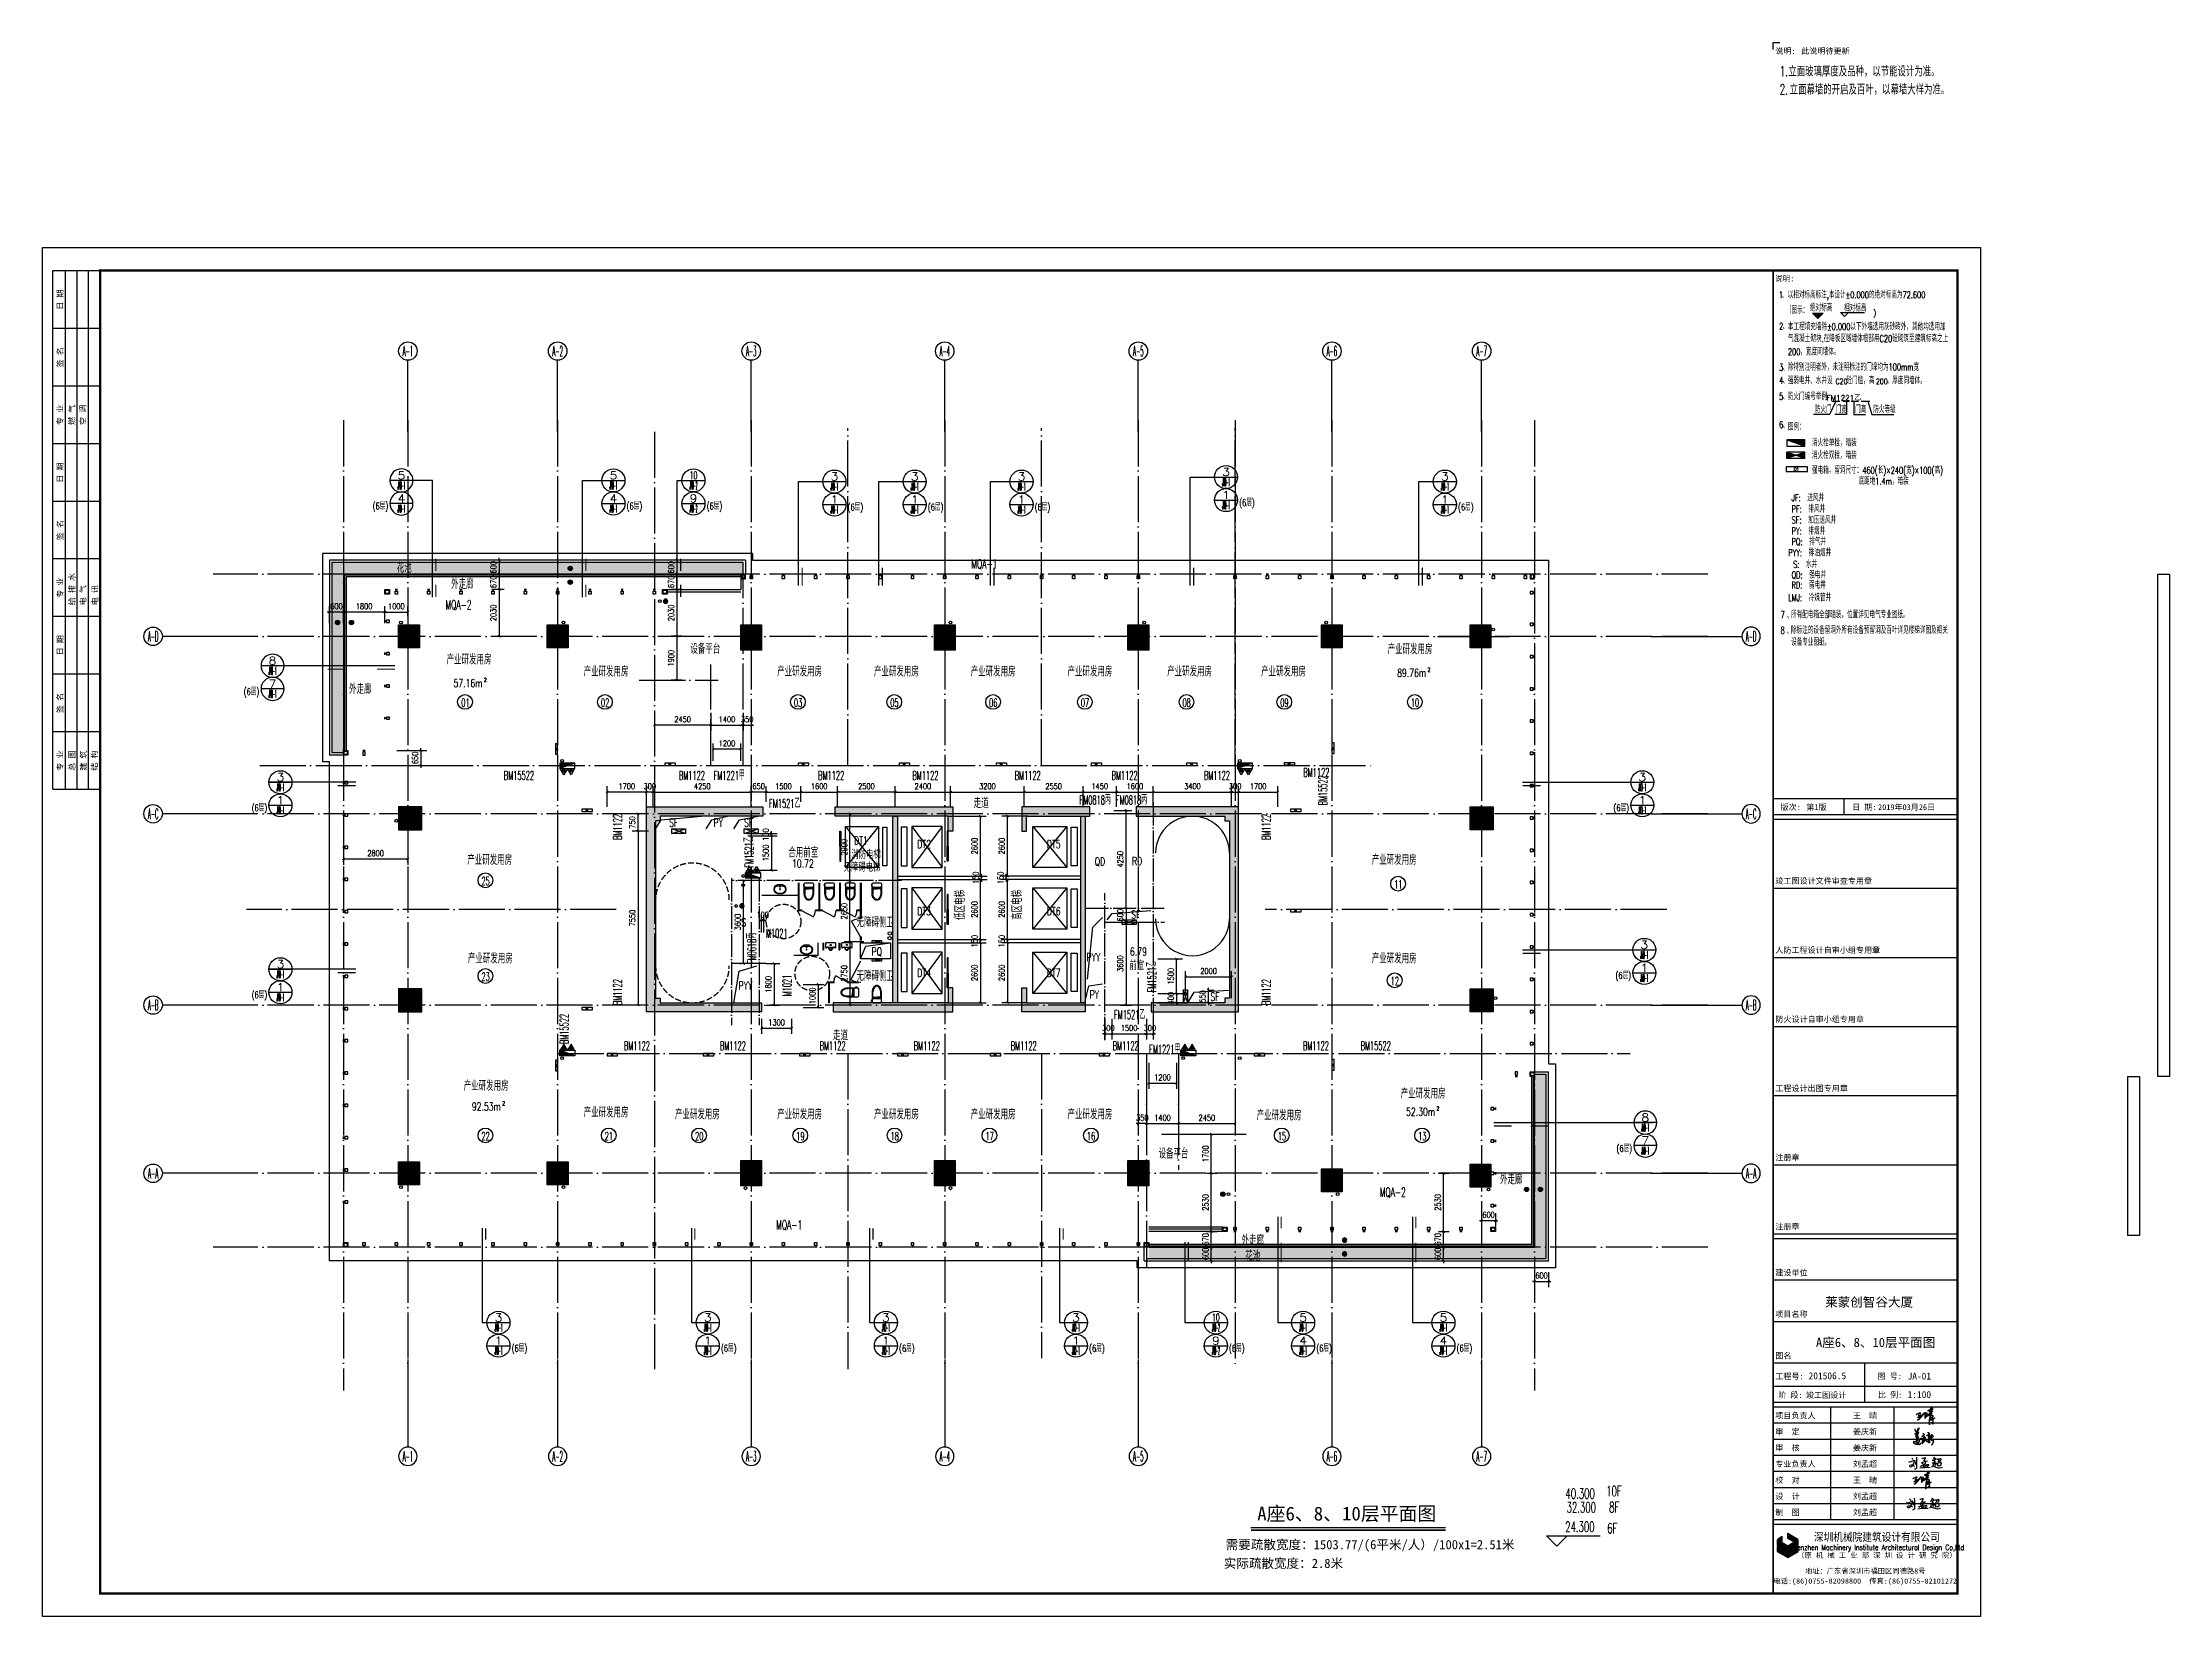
# Model space of a CAD drawing. Extents: x 1980812 to 2578970, y -669191 to 284498.
# Drawn here: x 1980812 to 2073115, y 216202 to 284498 of the extents above; entities that cross this region are included whole.
import ezdxf
from ezdxf.enums import TextEntityAlignment as Align

# ---------------------------------------------------------------- set-up
doc = ezdxf.new("R2010")
doc.units = 0
doc.header["$LTSCALE"] = 1000
doc.header["$MEASUREMENT"] = 0
for name, pattern in [('CONTINOUS', [0]), ('DASH', [0.35, 0.25, -0.1]), ('DOTE', [2.42, 2, -0.2, 0.02, -0.2])]:
    doc.linetypes.add(name, pattern=pattern)
for name, color, linetype in [('&公共文字', 7, 'Continuous'), ('0-文字（管井）', 53, 'Continuous'), ('0-文字（防火门)', 22, 'Continuous'), ('0-电子签名', 7, 'Continuous'), ('0-立面(轮廓)', 63, 'CONTINOUS'), ('A-ANNO-TEXT', 131, 'Continuous'), ('A-FLOR-LAND', 74, 'Continuous'), ('A-FLOR-PFIX', 253, 'Continuous'), ('A-FLOR-TPTN', 44, 'Continuous'), ('AXIS', 3, 'Continuous'), ('AXIS_TEXT', 7, 'Continuous'), ('COLU', 6, 'Continuous'), ('COLU_HATCH', 251, 'Continuous'), ('CURTWALL', 2, 'Continuous'), ('DIM_ELEV', 3, 'Continuous'), ('DIM_SYMB', 3, 'Continuous'), ('dote', 1, 'DOTE'), ('DQ-L', 2, 'Continuous'), ('DQ2', 2, 'Continuous'), ('GPSKC', 3, 'Continuous'), ('HANDRAIL', 3, 'Continuous'), ('J-A栋塔楼平面图$0$EQUIP_地漏', 255, 'Continuous'), ('J-A栋塔楼平面图$0$EQUIP_消火栓', 255, 'Continuous'), ('J-A栋塔楼平面图$0$VALVE_喷淋', 255, 'Continuous'), ('J-A栋塔楼平面图$0$VPIPE-废水', 30, 'Continuous'), ('J-A栋塔楼平面图$0$VPIPE-消防', 20, 'Continuous'), ('J-A栋塔楼平面图$0$VPIPE-雨水', 141, 'Continuous'), ('LINE', 31, 'Continuous'), ('PUB_DIM', 3, 'Continuous'), ('PUB_TEXT', 7, 'Continuous'), ('STAIR', 2, 'Continuous'), ('TK', 1, 'Continuous'), ('WALL', 4, 'Continuous'), ('WINDOW', 2, 'Continuous'), ('公共文字', 7, 'Continuous'), ('幕墙编号', 14, 'Continuous'), ('房号', 231, 'Continuous'), ('房间名称', 7, 'Continuous'), ('栏杆', 143, 'Continuous'), ('水1', 6, 'Continuous'), ('留洞', 63, 'CONTINOUS'), ('看线', 66, 'Continuous'), ('空线', 3, 'Continuous'), ('窗户分隔', 133, 'Continuous'), ('节点', 3, 'Continuous'), ('详细标注', 231, 'Continuous'), ('门窗编号', 56, 'Continuous'), ('门窗编号（回迁图纸）', 56, 'Continuous')]:
    doc.layers.add(name, color=color, linetype=linetype)
doc.styles.add('_HZTXT', font='TXT', dxfattribs={"width": 0.7, "bigfont": 'HZTXT'})
doc.styles.add('_HZTXTW', font='txtw.shx', dxfattribs={"width": 0.7, "bigfont": 'hztxtw.shx'})
doc.styles.add('_TCH_AXIS', font='COMPLEX', dxfattribs={"bigfont": 'GBCBIG'})
doc.styles.add('_TCH_DIM_T3', font='SIMPLEX', dxfattribs={"width": 0.705882, "bigfont": 'GBCBIG'})
doc.styles.add('COMP', font='COMPLEX.shx', dxfattribs={"bigfont": 'hztxt'})
doc.styles.add('COMPLEX', font='COMPLEX')
doc.styles.add('D8', font='txtw.shx', dxfattribs={"width": 0.7, "bigfont": 'hztxtw.shx'})
doc.styles.add('HEITI', font='simplex.shx', dxfattribs={"width": 0.6, "bigfont": 'hztxt.shx'})
doc.styles.add('HZF', font='ROMANS2', dxfattribs={"width": 0.7, "bigfont": 'HZDF2'})
doc.styles.add('HZTXTW', font='txtw.shx', dxfattribs={"width": 0.6, "bigfont": 'hztxtw.shx'})
doc.styles.add('SONGTI', font='NSimSun.ttf', dxfattribs={"width": 1.1})
doc.dimstyles.new('_TCH_ARCH&&100', dxfattribs={"dimtxt": 255, "dimasz": 100, "dimexe": 250, "dimexo": 300, "dimgap": 122.5, "dimtad": 1, "dimdec": 0, "dimzin": 0, "dimdsep": 46, "dimtxsty": '_TCH_DIM_T3', "dimblk": 'ARCHTICK', "dimcen": 0.09, "dimclrt": 7, "dimazin": 2, "dimtfac": 1, "dimtdec": 0, "dimtix": 1, "dimtmove": 2, "dimatfit": 3, "dimfxl": 1, "dimtolj": 1, "dimtzin": 0, "dimarcsym": 0})

msp = doc.modelspace()

# ---------------------------------------------------------------- texts
at = {"layer": 'A-ANNO-TEXT', "style": 'SONGTI'}
for s, height, p in [('A座6、8、10层平面图', 600, (2037411.6, 220666.1)), ('实际疏散宽度：2.8米', 400, (2034662.6, 218508.9)), ('需要疏散宽度：1503.77/(6平米/人）/100x1=2.51米', 400, (2038424.1, 219320.9))]:
    msp.add_text(s, height=height, rotation=359.999429, dxfattribs=at).set_placement(p, align=Align.MIDDLE_CENTER)
at = {"layer": 'DIM_ELEV', "color": 7, "style": 'HZTXTW', "width": 0.6}
for s, p in [('40.300', (2046905.6, 221307.3)), ('10F', (2048672.9, 221415.3, 0)), ('32.300', (2046952.9, 220710.1)), ('8F', (2048798.8, 220720)), ('24.300', (2046893.6, 219868.7)), ('6F', (2048716.9, 219804.5))]:
    msp.add_text(s, height=450, dxfattribs=at).set_placement(p)
at = {"layer": 'TK', "style": 'SONGTI'}
for s, p in [('版次:', (2056240.3, 251193.8)), ('日 期:', (2059344.2, 251193.8)), ('竣工图设计文件审查专用章', (2056009.9, 247993.8)), ('人防工程设计自审小组专用章', (2056009.9, 244993.8)), ('防火设计自审小组专用章', (2056009.9, 241993.8)), ('工程设计出图专用章', (2056009.9, 238993.8)), ('注册章', (2056009.9, 235993.8)), ('注册章', (2056009.9, 232993.8)), ('建设单位', (2056009.9, 230993.8)), ('项目名称', (2056009.9, 229193.8)), ('图名', (2056009.9, 227393.8)), ('工程号:', (2056009.9, 226496.3)), ('比 例:', (2060461.2, 225693.8)), ('项目负责人', (2056009.9, 224793.8)), ('审  定', (2056009.9, 224093.8)), ('审  核', (2056009.9, 223393.8)), ('专业负责人', (2056009.9, 222693.8)), ('校  对', (2056009.9, 221993.8)), ('设  计', (2056009.9, 221293.8)), ('制  图', (2056009.9, 220593.8))]:
    msp.add_text(s, height=250, dxfattribs=at).set_placement(p)
at = {"layer": 'TK', "color": 4, "style": 'SONGTI'}
for s, height, p in [('第1版', 250, (2057356.3, 251193.8)), ('2019年03月26日', 250, (2060469.2, 251193.8)), ('莱蒙创智谷大厦', 400, (2058172, 229646)), ('A座6、8、10层平面图', 400, (2057772.9, 227893.3)), ('201506.5', 300, (2057452.4, 226496.3)), ('JA-01', 300, (2061749.9, 226482.8)), ('1:100', 300, (2061749.9, 225679.8)), ('姜庆新', 250, (2059376.4, 224093.8)), ('王  晴', 250, (2059376.4, 224793.8)), ('姜庆新', 250, (2059376.4, 223393.8)), ('刘孟超', 250, (2059376.4, 222693.8)), ('刘孟超', 250, (2059376.4, 221293.8)), ('王  晴', 250, (2059376.4, 221993.8)), ('刘孟超', 250, (2059376.4, 220593.8))]:
    msp.add_text(s, height=height, dxfattribs=at).set_placement(p)
at = {"layer": 'TK', "style": 'SONGTI'}
for s, p in [('图 号:', (2060978.4, 226627.6)), ('阶 段:', (2056665.3, 225808.7))]:
    msp.add_text(s, height=250, dxfattribs=at).set_placement(p, align=Align.MIDDLE_CENTER)
at = {"layer": 'TK', "color": 4, "style": 'SONGTI'}
msp.add_text('竣工图设计', height=250, dxfattribs=at).set_placement((2058217.3, 225808.7), align=Align.MIDDLE_CENTER)
at = {"layer": 'TK'}
for s, height, style, p in [('深圳机械院建筑设计有限公司', 350, 'HEITI', (2060417, 219440.1)), ('（原 机 械 工 业 部 深 圳 设 计 研 究 院）', 228, 'SONGTI', (2060417, 218745.1)), ('电话:(86)0755-82098800  传真:(86)0755-82101272', 225.625, 'SONGTI', (2059912.3, 217626.3)), ('地址：广东省深圳市福田区同德路8号', 225.625, 'SONGTI', (2059912.3, 218062.4))]:
    msp.add_text(s, height=height, dxfattribs=dict(at, style=style)).set_placement(p, align=Align.CENTER)
at = {"layer": 'TK', "style": 'HEITI', "width": 0.7}
msp.add_text('Shenzhen Machinery Institute Architectural Design Co,Ltd', height=229, dxfattribs=at).set_placement((2060417, 219086), align=Align.CENTER)
at = {"layer": '幕墙编号', "style": 'HZTXTW', "width": 0.6}
for s, p in [('MQA-1', (2021686, 261873)), ('MQA-2', (1998864, 260102)), ('MQA-2', (2039409.5, 234612)), ('MQA-1', (2013214.5, 233194))]:
    msp.add_text(s, height=400, rotation=0.000571, dxfattribs=at).set_placement(p, align=Align.MIDDLE_CENTER)
at = {"layer": '房间名称', "style": 'HZTXTW', "width": 0.6}
for s, height, rotation, p in [('(6层)', 300, 359.999429, (1995476.3, 264384.3)), ('(6层)', 300, 0.000571, (2006497.7, 264384.3)), ('(6层)', 300, 0.000571, (2009971.3, 264384.3)), ('(6层)', 300, 0.000571, (2016088.3, 264338.5)), ('(6层)', 300, 0.000571, (2019571, 264338.5)), ('(6层)', 300, 0.000571, (2024207, 264338.5)), ('(6层)', 300, 0.000571, (2033083, 264531.6)), ('(6层)', 300, 0.000571, (2042579.7, 264338.5)), ('花池', 400, 0.000571, (1996512.1, 261697.5)), ('外走廊', 400, 0.000571, (1999030.6, 260990.7)), ('产业研发用房', 400, 0.000571, (1999318.8, 257715.4)), ('设备平台', 400, 0.000571, (2009574.7, 258176.9)), ('产业研发用房', 400, 0.000571, (2040157.8, 258161.9)), ('外走廊', 400, 0.000571, (1994601.7, 256434.9)), ('产业研发用房', 400, 0.000571, (2005266.5, 257194)), ('产业研发用房', 400, 0.000571, (2013666.5, 257194)), ('产业研发用房', 400, 0.000571, (2017866.5, 257194)), ('产业研发用房', 400, 0.000571, (2022066.5, 257194)), ('产业研发用房', 400, 0.000571, (2026266.5, 257194)), ('产业研发用房', 400, 0.000571, (2030590.2, 257194)), ('产业研发用房', 400, 0.000571, (2034666.5, 257194)), ('(6层)', 300, 0.000571, (1989882.1, 256330.5)), ('(6层)', 300, 0.000571, (1990224.1, 251289.5)), ('走道', 400, 0.000571, (2021544.7, 251484.9)), ('(6层)', 300, 0.000571, (2049325.4, 251289.5)), ('产业研发用房', 400, 0.000571, (2000217, 249019)), ('产业研发用房', 400, 0.000571, (2039471.5, 249019)), ('高区电梯', 400, 90.000571, (2023116.5, 247077.5)), ('产业研发用房', 400, 0.000571, (2000244, 244744)), ('产业研发用房', 400, 0.000571, (2039471.5, 244744)), ('(6层)', 300, 0.000571, (2049412.8, 244016.2)), ('(6层)', 300, 0.000571, (1990224.1, 243176.3)), ('走道', 400, 0.000571, (2015440.7, 241405)), ('产业研发用房', 400, 0.000571, (2000063, 239216.4)), ('产业研发用房', 400, 0.000571, (2040724.1, 238879.6)), ('产业研发用房', 400, 0.000571, (2005266.5, 238064)), ('产业研发用房', 400, 0.000571, (2009230, 237977)), ('产业研发用房', 400, 0.000571, (2013666.5, 237977)), ('产业研发用房', 400, 0.000571, (2017866.5, 237977)), ('产业研发用房', 400, 0.000571, (2022066.5, 237977)), ('产业研发用房', 400, 0.000571, (2026266.5, 237977)), ('产业研发用房', 400, 0.000571, (2034475, 237935)), ('设备平台', 400, 0.000571, (2029895.3, 236274.5)), ('(6层)', 300, 0.000571, (2049456.2, 236508.8)), ('外走廊', 400, 0.000571, (2044549.7, 235156.4)), ('外走廊', 400, 0.000571, (2033333.6, 232517.8)), ('花池', 400, 0.000571, (2033333.6, 231835.5)), ('(6层)', 300, 0.000571, (2001509.5, 227840.9)), ('(6层)', 300, 0.000571, (2010592, 227840.9)), ('(6层)', 300, 0.000571, (2018323.1, 227840.9)), ('(6层)', 300, 0.000571, (2026570.5, 227840.9)), ('(6层)', 300, 0.000571, (2032640.6, 227840.9)), ('(6层)', 300, 0.000571, (2036428, 227840.9)), ('(6层)', 300, 0.000571, (2042517.4, 227840.9))]:
    msp.add_text(s, height=height, rotation=rotation, dxfattribs=at).set_placement(p, align=Align.MIDDLE_CENTER)
at = {"layer": '房间名称', "style": 'HZF', "width": 0.7}
for s, height, p in [('57.16m', 350, (1999275.4, 256703.5)), ('2', 175, (2000027.6, 256841.5)), ('89.76m', 350, (2040229.4, 257145.8)), ('2', 175, (2040981.6, 257283.8)), ('92.53m', 350, (2000071.7, 238327.6)), ('2', 175, (2000823.9, 238465.6)), ('52.30m', 350, (2040614.8, 238103.8)), ('2', 175, (2041366.9, 238241.8))]:
    msp.add_text(s, height=height, dxfattribs=at).set_placement(p, align=Align.MIDDLE_CENTER)

# ---------------------------------------------------------------- blocks, each defined once
blk = doc.blocks.new('会签栏0821')
at = {"layer": 'TK'}
for p, q in [((115148889, 23475903), (115148889, 23483403)), ((115148889, 23483403), (115150939, 23483403)), ((115149439, 23475903), (115149439, 23483403)), ((115149939, 23475903), (115149939, 23483403)), ((115150439, 23475903), (115150439, 23483403)), ((115150939, 23475903), (115150939, 23483403)), ((115148889, 23480903), (115150939, 23480903)), ((115148889, 23478403), (115150939, 23478403)), ((115148889, 23468403), (115148889, 23475903)), ((115148889, 23475903), (115150939, 23475903)), ((115149439, 23468403), (115149439, 23475903)), ((115149939, 23468403), (115149939, 23475903)), ((115150439, 23468403), (115150439, 23475903)), ((115150939, 23468403), (115150939, 23475903)), ((115148889, 23473403), (115150939, 23473403)), ((115148889, 23470903), (115150939, 23470903)), ((115148889, 23460903), (115148889, 23468403)), ((115148889, 23468403), (115150939, 23468403)), ((115149439, 23460903), (115149439, 23468403)), ((115149939, 23460903), (115149939, 23468403)), ((115150439, 23460903), (115150439, 23468403)), ((115150939, 23460903), (115150939, 23468403)), ((115148889, 23465903), (115150939, 23465903)), ((115148889, 23463403), (115150939, 23463403)), ((115148889, 23460903), (115150939, 23460903))]:
    blk.add_line(p, q, dxfattribs=at)
at = {"layer": 'TK', "style": 'SONGTI'}
for s, p in [('日 期', (115149324, 23481702)), ('签 名', (115149324, 23479202)), ('专 业', (115149324, 23476702)), ('燃 气', (115149842, 23476702)), ('空 调', (115150316, 23476702)), ('日 期', (115149324, 23474202)), ('签 名', (115149324, 23471702)), ('专 业', (115149324, 23469202)), ('给 排 水', (115149842, 23468880)), ('电 气', (115150316, 23468880)), ('电 讯', (115150842, 23468880)), ('日 期', (115149324, 23466702)), ('签 名', (115149324, 23464202)), ('专 业', (115149324, 23461702)), ('总 图', (115149842, 23461702)), ('建 筑', (115150342, 23461702)), ('结 构', (115150816, 23461702))]:
    blk.add_text(s, height=250, rotation=90, dxfattribs=at).set_placement(p)
blk = doc.blocks.new('_ArchTick')
at = {"color": 0, "linetype": 'ByBlock', "const_width": 0.4}
blk.add_lwpolyline([(-0.5, -0.5), (0.5, 0.5)], dxfattribs=at)
blk = doc.blocks.new('*D1496')
at = {"layer": 'Defpoints', "color": 0, "transparency": 16777216}
for p in [(-2800, 1055), (-2800, 277), (-1000, 277)]:
    blk.add_point(p, dxfattribs=at)
at = {"layer": '详细标注', "color": 0, "lineweight": -2, "transparency": 16777216}
for p, q in [((-2800, 577), (-2800, 1305)), ((-1000, 1055), (-2800, 1055)), ((-1000, 577), (-1000, 1305))]:
    blk.add_line(p, q, dxfattribs=at)
at = {"layer": '详细标注', "color": 0, "lineweight": -2, "transparency": 16777216, "xscale": 100, "yscale": 100, "zscale": 100}
for p, rotation in [((-2800, 1055), 180.0000000020159), ((-1000, 1055), 2.015827504919798e-09)]:
    blk.add_blockref('_ArchTick', p, dxfattribs=dict(at, rotation=rotation))
at = {"layer": '详细标注', "color": 7, "transparency": 16777216, "insert": (-1900, 1305), "char_height": 255, "attachment_point": 5, "rotation": 0, "style": '_TCH_DIM_T3'}
blk.add_mtext('\\A1;1800', dxfattribs=at)
blk = doc.blocks.new('*D1497')
at = {"layer": 'Defpoints', "color": 0, "transparency": 16777216}
for p in [(-3400, 1055), (-3400, 277), (-2800, 277)]:
    blk.add_point(p, dxfattribs=at)
at = {"layer": '详细标注', "color": 0, "lineweight": -2, "transparency": 16777216}
for p, q in [((-3400, 1055), (-3500, 1055)), ((-3400, 577), (-3400, 1305)), ((-2800, 1055), (-3400, 1055)), ((-2800, 577), (-2800, 1305)), ((-2800, 1055), (-2700, 1055))]:
    blk.add_line(p, q, dxfattribs=at)
at = {"layer": '详细标注', "color": 0, "lineweight": -2, "transparency": 16777216, "xscale": 100, "yscale": 100, "zscale": 100}
for p, rotation in [((-3400, 1055), 1.867621708955377e-09), ((-2800, 1055), 180.0000000018676)]:
    blk.add_blockref('_ArchTick', p, dxfattribs=dict(at, rotation=rotation))
at = {"layer": '详细标注', "color": 7, "transparency": 16777216, "insert": (-3100, 1305), "char_height": 255, "attachment_point": 5, "rotation": 0, "style": '_TCH_DIM_T3'}
blk.add_mtext('\\A1;600', dxfattribs=at)
blk = doc.blocks.new('*D1498')
at = {"layer": 'Defpoints', "color": 0, "transparency": 16777216}
for p in [(0, 1055), (-1000, 577), (0, 577)]:
    blk.add_point(p, dxfattribs=at)
at = {"layer": '详细标注', "color": 0, "lineweight": -2, "transparency": 16777216}
for p, q in [((-1000, 877), (-1000, 1305)), ((-1000, 1055), (0, 1055)), ((0, 877), (0, 1305))]:
    blk.add_line(p, q, dxfattribs=at)
at = {"layer": '详细标注', "color": 0, "lineweight": -2, "transparency": 16777216, "xscale": 100, "yscale": 100, "zscale": 100, "rotation": 180}
blk.add_blockref('_ArchTick', (-1000, 1055), dxfattribs=at)
at = {"layer": '详细标注', "color": 0, "lineweight": -2, "transparency": 16777216, "xscale": 100, "yscale": 100, "zscale": 100}
blk.add_blockref('_ArchTick', (0, 1055), dxfattribs=at)
at = {"layer": '详细标注', "color": 7, "transparency": 16777216, "insert": (-500, 1305), "char_height": 255, "attachment_point": 5, "style": '_TCH_DIM_T3'}
blk.add_mtext('\\A1;1000', dxfattribs=at)
blk = doc.blocks.new('*D1499')
at = {"layer": 'Defpoints', "color": 0, "transparency": 16777216}
for p in [(-2800, -8900), (0, -8900), (0, -9660)]:
    blk.add_point(p, dxfattribs=at)
at = {"layer": '详细标注', "color": 0, "lineweight": -2, "transparency": 16777216}
for p, q in [((-2800, -9200), (-2800, -9910)), ((0, -9200), (0, -9910)), ((-2800, -9660), (0, -9660))]:
    blk.add_line(p, q, dxfattribs=at)
at = {"layer": '详细标注', "color": 0, "lineweight": -2, "transparency": 16777216, "xscale": 100, "yscale": 100, "zscale": 100, "rotation": 180}
blk.add_blockref('_ArchTick', (-2800, -9660), dxfattribs=at)
at = {"layer": '详细标注', "color": 0, "lineweight": -2, "transparency": 16777216, "xscale": 100, "yscale": 100, "zscale": 100}
blk.add_blockref('_ArchTick', (0, -9660), dxfattribs=at)
at = {"layer": '详细标注', "color": 7, "transparency": 16777216, "insert": (-1400, -9410), "char_height": 255, "attachment_point": 5, "style": '_TCH_DIM_T3'}
blk.add_mtext('\\A1;2800', dxfattribs=at)
blk = doc.blocks.new('*D1500')
at = {"layer": 'Defpoints', "color": 0, "transparency": 16777216}
for p in [(34353, -26500), (34868, -26500), (34353, -27100)]:
    blk.add_point(p, dxfattribs=at)
at = {"layer": '详细标注', "color": 0, "lineweight": -2, "transparency": 16777216}
for p, q in [((34653, -26500), (35118, -26500)), ((34868, -26500), (34868, -26400)), ((34868, -27100), (34868, -26500)), ((34653, -27100), (35118, -27100)), ((34868, -27100), (34868, -27200))]:
    blk.add_line(p, q, dxfattribs=at)
at = {"layer": '详细标注', "color": 0, "lineweight": -2, "transparency": 16777216, "xscale": 100, "yscale": 100, "zscale": 100}
for p, rotation in [((34868, -26500), 270), ((34868, -27100), 90)]:
    blk.add_blockref('_ArchTick', p, dxfattribs=dict(at, rotation=rotation))
at = {"layer": '详细标注', "color": 7, "transparency": 16777216, "insert": (34618, -26800), "char_height": 255, "attachment_point": 5, "rotation": 90, "style": '_TCH_DIM_T3'}
blk.add_mtext('\\A1;600', dxfattribs=at)
blk = doc.blocks.new('*D1501')
at = {"layer": 'Defpoints', "color": 0, "transparency": 16777216}
for p in [(34353, -25830), (34868, -25830), (34353, -26500)]:
    blk.add_point(p, dxfattribs=at)
at = {"layer": '详细标注', "color": 0, "lineweight": -2, "transparency": 16777216}
for p, q in [((34653, -25830), (35118, -25830)), ((34868, -25830), (34868, -25730)), ((34868, -26500), (34868, -25830)), ((34653, -26500), (35118, -26500)), ((34868, -26500), (34868, -26600))]:
    blk.add_line(p, q, dxfattribs=at)
at = {"layer": '详细标注', "color": 0, "lineweight": -2, "transparency": 16777216, "xscale": 100, "yscale": 100, "zscale": 100}
for p, rotation in [((34868, -25830), 270), ((34868, -26500), 90)]:
    blk.add_blockref('_ArchTick', p, dxfattribs=dict(at, rotation=rotation))
at = {"layer": '详细标注', "color": 7, "transparency": 16777216, "insert": (34618, -26165), "char_height": 255, "attachment_point": 5, "rotation": 90, "style": '_TCH_DIM_T3'}
blk.add_mtext('\\A1;670', dxfattribs=at)
blk = doc.blocks.new('*D1502')
at = {"layer": 'Defpoints', "color": 0, "transparency": 16777216}
for p in [(34353, -23300), (34868, -23300), (34353, -25830)]:
    blk.add_point(p, dxfattribs=at)
at = {"layer": '详细标注', "color": 0, "lineweight": -2, "transparency": 16777216}
for p, q in [((34653, -23300), (35118, -23300)), ((34868, -25830), (34868, -23300)), ((34653, -25830), (35118, -25830))]:
    blk.add_line(p, q, dxfattribs=at)
at = {"layer": '详细标注', "color": 0, "lineweight": -2, "transparency": 16777216, "xscale": 100, "yscale": 100, "zscale": 100}
for p, rotation in [((34868, -23300), 90), ((34868, -25830), 270)]:
    blk.add_blockref('_ArchTick', p, dxfattribs=dict(at, rotation=rotation))
at = {"layer": '详细标注', "color": 7, "transparency": 16777216, "insert": (34618, -24565), "char_height": 255, "attachment_point": 5, "rotation": 90, "style": '_TCH_DIM_T3'}
blk.add_mtext('\\A1;2530', dxfattribs=at)
blk = doc.blocks.new('*D1503')
at = {"layer": 'Defpoints', "color": 0, "transparency": 16777216}
for p in [(44430, -26500), (44945, -26500), (44430, -27100)]:
    blk.add_point(p, dxfattribs=at)
at = {"layer": '详细标注', "color": 0, "lineweight": -2, "transparency": 16777216}
for p, q in [((44730, -26500), (45195, -26500)), ((44945, -26500), (44945, -26400)), ((44945, -27100), (44945, -26500)), ((44730, -27100), (45195, -27100)), ((44945, -27100), (44945, -27200))]:
    blk.add_line(p, q, dxfattribs=at)
at = {"layer": '详细标注', "color": 0, "lineweight": -2, "transparency": 16777216, "xscale": 100, "yscale": 100, "zscale": 100}
for p, rotation in [((44945, -26500), 270), ((44945, -27100), 90)]:
    blk.add_blockref('_ArchTick', p, dxfattribs=dict(at, rotation=rotation))
at = {"layer": '详细标注', "color": 7, "transparency": 16777216, "insert": (44695, -26800), "char_height": 255, "attachment_point": 5, "rotation": 90, "style": '_TCH_DIM_T3'}
blk.add_mtext('\\A1;600', dxfattribs=at)
blk = doc.blocks.new('*D1504')
at = {"layer": 'Defpoints', "color": 0, "transparency": 16777216}
for p in [(44430, -25830), (44945, -25830), (44430, -26500)]:
    blk.add_point(p, dxfattribs=at)
at = {"layer": '详细标注', "color": 0, "lineweight": -2, "transparency": 16777216}
for p, q in [((44730, -25830), (45195, -25830)), ((44945, -25830), (44945, -25730)), ((44945, -26500), (44945, -25830)), ((44730, -26500), (45195, -26500)), ((44945, -26500), (44945, -26600))]:
    blk.add_line(p, q, dxfattribs=at)
at = {"layer": '详细标注', "color": 0, "lineweight": -2, "transparency": 16777216, "xscale": 100, "yscale": 100, "zscale": 100}
for p, rotation in [((44945, -25830), 270), ((44945, -26500), 90)]:
    blk.add_blockref('_ArchTick', p, dxfattribs=dict(at, rotation=rotation))
at = {"layer": '详细标注', "color": 7, "transparency": 16777216, "insert": (44695, -26165), "char_height": 255, "attachment_point": 5, "rotation": 90, "style": '_TCH_DIM_T3'}
blk.add_mtext('\\A1;670', dxfattribs=at)
blk = doc.blocks.new('*D1505')
at = {"layer": 'Defpoints', "color": 0, "transparency": 16777216}
for p in [(44430, -23300), (44945, -23300), (44430, -25830)]:
    blk.add_point(p, dxfattribs=at)
at = {"layer": '详细标注', "color": 0, "lineweight": -2, "transparency": 16777216}
for p, q in [((44730, -23300), (45195, -23300)), ((44945, -25830), (44945, -23300)), ((44730, -25830), (45195, -25830))]:
    blk.add_line(p, q, dxfattribs=at)
at = {"layer": '详细标注', "color": 0, "lineweight": -2, "transparency": 16777216, "xscale": 100, "yscale": 100, "zscale": 100}
for p, rotation in [((44945, -23300), 90), ((44945, -25830), 270)]:
    blk.add_blockref('_ArchTick', p, dxfattribs=dict(at, rotation=rotation))
at = {"layer": '详细标注', "color": 7, "transparency": 16777216, "insert": (44695, -24565), "char_height": 255, "attachment_point": 5, "rotation": 90, "style": '_TCH_DIM_T3'}
blk.add_mtext('\\A1;2530', dxfattribs=at)
blk = doc.blocks.new('*D1506')
at = {"layer": 'Defpoints', "color": 0, "transparency": 16777216}
for p in [(48900, -27294), (49500, -27294), (49500, -27988)]:
    blk.add_point(p, dxfattribs=at)
at = {"layer": '详细标注', "color": 0, "lineweight": -2, "transparency": 16777216}
for p, q in [((48900, -27594), (48900, -28238)), ((49500, -27594), (49500, -28238)), ((48900, -27988), (48800, -27988)), ((48900, -27988), (49500, -27988)), ((49500, -27988), (49600, -27988))]:
    blk.add_line(p, q, dxfattribs=at)
at = {"layer": '详细标注', "color": 0, "lineweight": -2, "transparency": 16777216, "xscale": 100, "yscale": 100, "zscale": 100}
blk.add_blockref('_ArchTick', (48900, -27988), dxfattribs=at)
at = {"layer": '详细标注', "color": 0, "lineweight": -2, "transparency": 16777216, "xscale": 100, "yscale": 100, "zscale": 100, "rotation": 180}
blk.add_blockref('_ArchTick', (49500, -27988), dxfattribs=at)
at = {"layer": '详细标注', "color": 7, "transparency": 16777216, "insert": (49200, -27738), "char_height": 255, "attachment_point": 5, "style": '_TCH_DIM_T3'}
blk.add_mtext('\\A1;600', dxfattribs=at)
blk = doc.blocks.new('*D1507')
at = {"layer": 'Defpoints', "color": 0, "transparency": 16777216}
for p in [(46600, -24727), (47200, -24727), (46600, -25355)]:
    blk.add_point(p, dxfattribs=at)
at = {"layer": '详细标注', "color": 0, "lineweight": -2, "transparency": 16777216}
for p, q in [((46600, -25355), (46500, -25355)), ((46600, -25027), (46600, -25605)), ((47200, -25355), (46600, -25355)), ((47200, -25027), (47200, -25605)), ((47200, -25355), (47300, -25355))]:
    blk.add_line(p, q, dxfattribs=at)
at = {"layer": '详细标注', "color": 0, "lineweight": -2, "transparency": 16777216, "xscale": 100, "yscale": 100, "zscale": 100}
for p, rotation in [((46600, -25355), 8.437680792235838e-09), ((47200, -25355), 180.0000000084377)]:
    blk.add_blockref('_ArchTick', p, dxfattribs=dict(at, rotation=rotation))
at = {"layer": '详细标注', "color": 7, "transparency": 16777216, "insert": (46900, -25105), "char_height": 255, "attachment_point": 5, "rotation": 0, "style": '_TCH_DIM_T3'}
blk.add_mtext('\\A1;600', dxfattribs=at)
blk = doc.blocks.new('*D1508')
at = {"layer": 'Defpoints', "color": 0, "transparency": 16777216}
for p in [(12190, 3300), (11675, 2700), (12190, 2700)]:
    blk.add_point(p, dxfattribs=at)
at = {"layer": '详细标注', "color": 0, "lineweight": -2, "transparency": 16777216}
for p, q in [((11890, 3300), (11425, 3300)), ((11675, 3300), (11675, 3400)), ((11675, 3300), (11675, 2700)), ((11890, 2700), (11425, 2700)), ((11675, 2700), (11675, 2600))]:
    blk.add_line(p, q, dxfattribs=at)
at = {"layer": '详细标注', "color": 0, "lineweight": -2, "transparency": 16777216, "xscale": 100, "yscale": 100, "zscale": 100}
for p, rotation in [((11675, 3300), 270), ((11675, 2700), 90)]:
    blk.add_blockref('_ArchTick', p, dxfattribs=dict(at, rotation=rotation))
at = {"layer": '详细标注', "color": 7, "transparency": 16777216, "insert": (11425, 3000), "char_height": 255, "attachment_point": 5, "rotation": 90, "style": '_TCH_DIM_T3'}
blk.add_mtext('\\A1;600', dxfattribs=at)
blk = doc.blocks.new('*D1509')
at = {"layer": 'Defpoints', "color": 0, "transparency": 16777216}
for p in [(12190, 2030), (11675, 0), (12190, 0)]:
    blk.add_point(p, dxfattribs=at)
at = {"layer": '详细标注', "color": 0, "lineweight": -2, "transparency": 16777216}
for p, q in [((11890, 2030), (11425, 2030)), ((11675, 2030), (11675, 0)), ((11890, 0), (11425, 0))]:
    blk.add_line(p, q, dxfattribs=at)
at = {"layer": '详细标注', "color": 0, "lineweight": -2, "transparency": 16777216, "xscale": 100, "yscale": 100, "zscale": 100}
for p, rotation in [((11675, 2030), 90), ((11675, 0), 270)]:
    blk.add_blockref('_ArchTick', p, dxfattribs=dict(at, rotation=rotation))
at = {"layer": '详细标注', "color": 7, "transparency": 16777216, "insert": (11425, 1015), "char_height": 255, "attachment_point": 5, "rotation": 90, "style": '_TCH_DIM_T3'}
blk.add_mtext('\\A1;2030', dxfattribs=at)
blk = doc.blocks.new('*D1510')
at = {"layer": 'Defpoints', "color": 0, "transparency": 16777216}
for p in [(12190, 0), (11670, -1899), (12186, -1900)]:
    blk.add_point(p, dxfattribs=at)
at = {"layer": '详细标注', "color": 0, "lineweight": -2, "transparency": 16777216}
for p, q in [((11890, 1), (11424, 2)), ((11674, 1), (11670, -1899)), ((11886, -1899), (11420, -1898))]:
    blk.add_line(p, q, dxfattribs=at)
at = {"layer": '详细标注', "color": 0, "lineweight": -2, "transparency": 16777216, "xscale": 100, "yscale": 100, "zscale": 100}
for p, rotation in [((11674, 1), 89.87354501018527), ((11670, -1899), 269.8735450101852)]:
    blk.add_blockref('_ArchTick', p, dxfattribs=dict(at, rotation=rotation))
at = {"layer": '详细标注', "color": 7, "transparency": 16777216, "insert": (11422, -948), "char_height": 255, "attachment_point": 5, "rotation": 89.87355, "style": '_TCH_DIM_T3'}
blk.add_mtext('\\A1;1900', dxfattribs=at)
blk = doc.blocks.new('*D1511')
at = {"layer": 'Defpoints', "color": 0, "transparency": 16777216}
for p in [(4476, 3300), (3961, 2700), (4476, 2700)]:
    blk.add_point(p, dxfattribs=at)
at = {"layer": '详细标注', "color": 0, "lineweight": -2, "transparency": 16777216}
for p, q in [((4176, 3300), (3711, 3300)), ((3961, 3300), (3961, 3400)), ((3961, 3300), (3961, 2700)), ((4176, 2700), (3711, 2700)), ((3961, 2700), (3961, 2600))]:
    blk.add_line(p, q, dxfattribs=at)
at = {"layer": '详细标注', "color": 0, "lineweight": -2, "transparency": 16777216, "xscale": 100, "yscale": 100, "zscale": 100}
for p, rotation in [((3961, 3300), 270), ((3961, 2700), 90)]:
    blk.add_blockref('_ArchTick', p, dxfattribs=dict(at, rotation=rotation))
at = {"layer": '详细标注', "color": 7, "transparency": 16777216, "insert": (3711, 3000), "char_height": 255, "attachment_point": 5, "rotation": 90, "style": '_TCH_DIM_T3'}
blk.add_mtext('\\A1;600', dxfattribs=at)
blk = doc.blocks.new('*D1512')
at = {"layer": 'Defpoints', "color": 0, "transparency": 16777216}
for p in [(3961, 2030), (4476, 2700), (4476, 2030)]:
    blk.add_point(p, dxfattribs=at)
at = {"layer": '详细标注', "color": 0, "lineweight": -2, "transparency": 16777216}
for p, q in [((3961, 2700), (3961, 2800)), ((4176, 2700), (3711, 2700)), ((4176, 2030), (3711, 2030)), ((3961, 2700), (3961, 2030)), ((3961, 2030), (3961, 1930))]:
    blk.add_line(p, q, dxfattribs=at)
at = {"layer": '详细标注', "color": 0, "lineweight": -2, "transparency": 16777216, "xscale": 100, "yscale": 100, "zscale": 100}
for p, rotation in [((3961, 2700), 270), ((3961, 2030), 90)]:
    blk.add_blockref('_ArchTick', p, dxfattribs=dict(at, rotation=rotation))
at = {"layer": '详细标注', "color": 7, "transparency": 16777216, "insert": (3711, 2365), "char_height": 255, "attachment_point": 5, "rotation": 90, "style": '_TCH_DIM_T3'}
blk.add_mtext('\\A1;670', dxfattribs=at)
blk = doc.blocks.new('*D1513')
at = {"layer": 'Defpoints', "color": 0, "transparency": 16777216}
for p in [(4476, 2030), (3961, 0), (4476, 0)]:
    blk.add_point(p, dxfattribs=at)
at = {"layer": '详细标注', "color": 0, "lineweight": -2, "transparency": 16777216}
for p, q in [((4176, 2030), (3711, 2030)), ((3961, 2030), (3961, 0)), ((4176, 0), (3711, 0))]:
    blk.add_line(p, q, dxfattribs=at)
at = {"layer": '详细标注', "color": 0, "lineweight": -2, "transparency": 16777216, "xscale": 100, "yscale": 100, "zscale": 100}
for p, rotation in [((3961, 2030), 90), ((3961, 0), 270)]:
    blk.add_blockref('_ArchTick', p, dxfattribs=dict(at, rotation=rotation))
at = {"layer": '详细标注', "color": 7, "transparency": 16777216, "insert": (3711, 1015), "char_height": 255, "attachment_point": 5, "rotation": 90, "style": '_TCH_DIM_T3'}
blk.add_mtext('\\A1;2030', dxfattribs=at)
blk = doc.blocks.new('*D1514')
at = {"layer": 'Defpoints', "color": 0, "transparency": 16777216}
for p in [(-782, -4950), (-782, -5600), (566, -5600)]:
    blk.add_point(p, dxfattribs=at)
at = {"layer": '详细标注', "color": 0, "lineweight": -2, "transparency": 16777216}
for p, q in [((-482, -4950), (816, -4950)), ((566, -4950), (566, -4850)), ((566, -4950), (566, -5600)), ((-482, -5600), (816, -5600)), ((566, -5600), (566, -5700))]:
    blk.add_line(p, q, dxfattribs=at)
at = {"layer": '详细标注', "color": 0, "lineweight": -2, "transparency": 16777216, "xscale": 100, "yscale": 100, "zscale": 100}
for p, rotation in [((566, -4950), 270), ((566, -5600), 90)]:
    blk.add_blockref('_ArchTick', p, dxfattribs=dict(at, rotation=rotation))
at = {"layer": '详细标注', "color": 7, "transparency": 16777216, "insert": (316, -5275), "char_height": 255, "attachment_point": 5, "rotation": 90, "style": '_TCH_DIM_T3'}
blk.add_mtext('\\A1;650', dxfattribs=at)
blk = doc.blocks.new('*D1515')
at = {"layer": 'Defpoints', "color": 0, "transparency": 16777216}
for p in [(34353, -21600), (34868, -21600), (34353, -23300)]:
    blk.add_point(p, dxfattribs=at)
at = {"layer": '详细标注', "color": 0, "lineweight": -2, "transparency": 16777216}
for p, q in [((34653, -21600), (35118, -21600)), ((34868, -23300), (34868, -21600)), ((34653, -23300), (35118, -23300))]:
    blk.add_line(p, q, dxfattribs=at)
at = {"layer": '详细标注', "color": 0, "lineweight": -2, "transparency": 16777216, "xscale": 100, "yscale": 100, "zscale": 100}
for p, rotation in [((34868, -21600), 90), ((34868, -23300), 270)]:
    blk.add_blockref('_ArchTick', p, dxfattribs=dict(at, rotation=rotation))
at = {"layer": '详细标注', "color": 7, "transparency": 16777216, "insert": (34618, -22450), "char_height": 255, "attachment_point": 5, "rotation": 90, "style": '_TCH_DIM_T3'}
blk.add_mtext('\\A1;1700', dxfattribs=at)
blk = doc.blocks.new('*D1516')
at = {"layer": 'Defpoints', "color": 0, "transparency": 16777216}
for p in [(11675, 2700), (12190, 2700), (12190, 2030)]:
    blk.add_point(p, dxfattribs=at)
at = {"layer": '详细标注', "color": 0, "lineweight": -2, "transparency": 16777216}
for p, q in [((11675, 2700), (11675, 2800)), ((11890, 2700), (11425, 2700)), ((11890, 2030), (11425, 2030)), ((11675, 2030), (11675, 2700)), ((11675, 2030), (11675, 1930))]:
    blk.add_line(p, q, dxfattribs=at)
at = {"layer": '详细标注', "color": 0, "lineweight": -2, "transparency": 16777216, "xscale": 100, "yscale": 100, "zscale": 100}
for p, rotation in [((11675, 2700), 270), ((11675, 2030), 90)]:
    blk.add_blockref('_ArchTick', p, dxfattribs=dict(at, rotation=rotation))
at = {"layer": '详细标注', "color": 7, "transparency": 16777216, "insert": (11425, 2365), "char_height": 255, "attachment_point": 5, "rotation": 90, "style": '_TCH_DIM_T3'}
blk.add_mtext('\\A1;670', dxfattribs=at)
blk = doc.blocks.new('*D1517')
at = {"layer": 'Defpoints', "color": 0, "transparency": 16777216}
for p in [(32050, -19317), (33450, -19317), (33450, -21141)]:
    blk.add_point(p, dxfattribs=at)
at = {"layer": '详细标注', "color": 0, "lineweight": -2, "transparency": 16777216}
for p, q in [((32050, -19617), (32050, -21391)), ((33450, -19617), (33450, -21391)), ((32050, -21141), (33450, -21141))]:
    blk.add_line(p, q, dxfattribs=at)
at = {"layer": '详细标注', "color": 0, "lineweight": -2, "transparency": 16777216, "xscale": 100, "yscale": 100, "zscale": 100, "rotation": 180}
blk.add_blockref('_ArchTick', (32050, -21141), dxfattribs=at)
at = {"layer": '详细标注', "color": 0, "lineweight": -2, "transparency": 16777216, "xscale": 100, "yscale": 100, "zscale": 100}
blk.add_blockref('_ArchTick', (33450, -21141), dxfattribs=at)
at = {"layer": '详细标注', "color": 7, "transparency": 16777216, "insert": (32750, -20891), "char_height": 255, "attachment_point": 5, "style": '_TCH_DIM_T3'}
blk.add_mtext('\\A1;1400', dxfattribs=at)
blk = doc.blocks.new('*D1518')
at = {"layer": 'Defpoints', "color": 0, "transparency": 16777216}
for p in [(33450, -19317), (35900, -19317), (35900, -21141)]:
    blk.add_point(p, dxfattribs=at)
at = {"layer": '详细标注', "color": 0, "lineweight": -2, "transparency": 16777216}
for p, q in [((33450, -19617), (33450, -21391)), ((35900, -19617), (35900, -21391)), ((33450, -21141), (35900, -21141))]:
    blk.add_line(p, q, dxfattribs=at)
at = {"layer": '详细标注', "color": 0, "lineweight": -2, "transparency": 16777216, "xscale": 100, "yscale": 100, "zscale": 100, "rotation": 180}
blk.add_blockref('_ArchTick', (33450, -21141), dxfattribs=at)
at = {"layer": '详细标注', "color": 0, "lineweight": -2, "transparency": 16777216, "xscale": 100, "yscale": 100, "zscale": 100}
blk.add_blockref('_ArchTick', (35900, -21141), dxfattribs=at)
at = {"layer": '详细标注', "color": 7, "transparency": 16777216, "insert": (34675, -20891), "char_height": 255, "attachment_point": 5, "style": '_TCH_DIM_T3'}
blk.add_mtext('\\A1;2450', dxfattribs=at)
blk = doc.blocks.new('*D1519')
at = {"layer": 'Defpoints', "color": 0, "transparency": 16777216}
for p in [(31700, -19617), (32050, -19617), (31700, -21141)]:
    blk.add_point(p, dxfattribs=at)
at = {"layer": '详细标注', "color": 0, "lineweight": -2, "transparency": 16777216}
for p, q in [((31700, -19917), (31700, -21391)), ((32050, -19917), (32050, -21391)), ((31700, -21141), (31600, -21141)), ((32050, -21141), (31700, -21141)), ((32050, -21141), (32150, -21141))]:
    blk.add_line(p, q, dxfattribs=at)
at = {"layer": '详细标注', "color": 0, "lineweight": -2, "transparency": 16777216, "xscale": 100, "yscale": 100, "zscale": 100}
for p, rotation in [((31700, -21141), 4.888232656597456e-09), ((32050, -21141), 180.0000000048883)]:
    blk.add_blockref('_ArchTick', p, dxfattribs=dict(at, rotation=rotation))
at = {"layer": '详细标注', "color": 7, "transparency": 16777216, "insert": (31875, -20891), "char_height": 255, "attachment_point": 5, "rotation": 0, "style": '_TCH_DIM_T3'}
blk.add_mtext('\\A1;350', dxfattribs=at)
blk = doc.blocks.new('*D1520')
at = {"layer": 'Defpoints', "color": 0, "transparency": 16777216}
for p in [(13150, -3018), (14550, -3018), (14550, -3851)]:
    blk.add_point(p, dxfattribs=at)
at = {"layer": '详细标注', "color": 0, "lineweight": -2, "transparency": 16777216}
for p, q in [((13150, -3318), (13150, -4101)), ((14550, -3318), (14550, -4101)), ((13150, -3851), (14550, -3851))]:
    blk.add_line(p, q, dxfattribs=at)
at = {"layer": '详细标注', "color": 0, "lineweight": -2, "transparency": 16777216, "xscale": 100, "yscale": 100, "zscale": 100, "rotation": 180}
blk.add_blockref('_ArchTick', (13150, -3851), dxfattribs=at)
at = {"layer": '详细标注', "color": 0, "lineweight": -2, "transparency": 16777216, "xscale": 100, "yscale": 100, "zscale": 100}
blk.add_blockref('_ArchTick', (14550, -3851), dxfattribs=at)
at = {"layer": '详细标注', "color": 7, "transparency": 16777216, "insert": (13850, -3601), "char_height": 255, "attachment_point": 5, "style": '_TCH_DIM_T3'}
blk.add_mtext('\\A1;1400', dxfattribs=at)
blk = doc.blocks.new('*D1521')
at = {"layer": 'Defpoints', "color": 0, "transparency": 16777216}
for p in [(10700, -3018), (13150, -3018), (10700, -3851)]:
    blk.add_point(p, dxfattribs=at)
at = {"layer": '详细标注', "color": 0, "lineweight": -2, "transparency": 16777216}
for p, q in [((10700, -3318), (10700, -4101)), ((13150, -3318), (13150, -4101)), ((13150, -3851), (10700, -3851))]:
    blk.add_line(p, q, dxfattribs=at)
at = {"layer": '详细标注', "color": 0, "lineweight": -2, "transparency": 16777216, "xscale": 100, "yscale": 100, "zscale": 100}
for p, rotation in [((10700, -3851), 180.0000000000748), ((13150, -3851), 7.482015007553855e-11)]:
    blk.add_blockref('_ArchTick', p, dxfattribs=dict(at, rotation=rotation))
at = {"layer": '详细标注', "color": 7, "transparency": 16777216, "insert": (11925, -3601), "char_height": 255, "attachment_point": 5, "style": '_TCH_DIM_T3'}
blk.add_mtext('\\A1;2450', dxfattribs=at)
blk = doc.blocks.new('*D1522')
at = {"layer": 'Defpoints', "color": 0, "transparency": 16777216}
for p in [(14550, -3018), (14900, -3018), (14900, -3851)]:
    blk.add_point(p, dxfattribs=at)
at = {"layer": '详细标注', "color": 0, "lineweight": -2, "transparency": 16777216}
for p, q in [((14550, -3318), (14550, -4101)), ((14900, -3318), (14900, -4101)), ((14550, -3851), (14450, -3851)), ((14550, -3851), (14900, -3851)), ((14900, -3851), (15000, -3851))]:
    blk.add_line(p, q, dxfattribs=at)
at = {"layer": '详细标注', "color": 0, "lineweight": -2, "transparency": 16777216, "xscale": 100, "yscale": 100, "zscale": 100}
blk.add_blockref('_ArchTick', (14550, -3851), dxfattribs=at)
at = {"layer": '详细标注', "color": 0, "lineweight": -2, "transparency": 16777216, "xscale": 100, "yscale": 100, "zscale": 100, "rotation": 180}
blk.add_blockref('_ArchTick', (14900, -3851), dxfattribs=at)
at = {"layer": '详细标注', "color": 7, "transparency": 16777216, "insert": (14725, -3601), "char_height": 255, "attachment_point": 5, "style": '_TCH_DIM_T3'}
blk.add_mtext('\\A1;350', dxfattribs=at)
blk = doc.blocks.new('*D1523')
at = {"layer": 'Defpoints', "color": 0, "transparency": 16777216}
for p in [(13250, -4895), (13250, -5700), (14450, -5700)]:
    blk.add_point(p, dxfattribs=at)
at = {"layer": '详细标注', "color": 0, "lineweight": -2, "transparency": 16777216}
for p, q in [((13250, -5400), (13250, -4645)), ((14450, -4895), (13250, -4895)), ((14450, -5400), (14450, -4645))]:
    blk.add_line(p, q, dxfattribs=at)
at = {"layer": '详细标注', "color": 0, "lineweight": -2, "transparency": 16777216, "xscale": 100, "yscale": 100, "zscale": 100}
for p, rotation in [((13250, -4895), 180.0000000143769), ((14450, -4895), 1.437689967076494e-08)]:
    blk.add_blockref('_ArchTick', p, dxfattribs=dict(at, rotation=rotation))
at = {"layer": '详细标注', "color": 7, "transparency": 16777216, "insert": (13850, -4645), "char_height": 255, "attachment_point": 5, "rotation": 0, "style": '_TCH_DIM_T3'}
blk.add_mtext('\\A1;1200', dxfattribs=at)
blk = doc.blocks.new('*D1524')
at = {"layer": 'Defpoints', "color": 0, "transparency": 16777216}
for p in [(32150, -18200), (33350, -18200), (33350, -19391)]:
    blk.add_point(p, dxfattribs=at)
at = {"layer": '详细标注', "color": 0, "lineweight": -2, "transparency": 16777216}
for p, q in [((32150, -18500), (32150, -19641)), ((33350, -18500), (33350, -19641)), ((32150, -19391), (33350, -19391))]:
    blk.add_line(p, q, dxfattribs=at)
at = {"layer": '详细标注', "color": 0, "lineweight": -2, "transparency": 16777216, "xscale": 100, "yscale": 100, "zscale": 100, "rotation": 180}
blk.add_blockref('_ArchTick', (32150, -19391), dxfattribs=at)
at = {"layer": '详细标注', "color": 0, "lineweight": -2, "transparency": 16777216, "xscale": 100, "yscale": 100, "zscale": 100}
blk.add_blockref('_ArchTick', (33350, -19391), dxfattribs=at)
at = {"layer": '详细标注', "color": 7, "transparency": 16777216, "insert": (32750, -19141), "char_height": 255, "attachment_point": 5, "style": '_TCH_DIM_T3'}
blk.add_mtext('\\A1;1200', dxfattribs=at)
blk = doc.blocks.new('A$C2225643B')
at = {"layer": 'WINDOW', "color": 5}
for p, q in [((-1586, -444), (-261, -2233)), ((-261, -444), (-1586, -2233)), ((-1586, -3119), (-261, -4907)), ((-261, -3119), (-1586, -4907)), ((-1586, -5905), (-261, -7693)), ((-261, -5905), (-1586, -7693))]:
    blk.add_line(p, q, dxfattribs=at)
at = {"layer": 'WINDOW'}
for p, q in [((0, -1950), (0, -650)), ((0, -4700), (0, -3400)), ((0, -7450), (0, -6150))]:
    blk.add_line(p, q, dxfattribs=at)
at = {"layer": 'WINDOW', "color": 5}
for points in [[(-1782, -481), (-2040, -481), (-2040, -2153), (-1782, -2153)], [(-261, -444), (-1586, -444), (-1586, -2233), (-261, -2233)], [(-1782, -3156), (-2040, -3156), (-2040, -4828), (-1782, -4828)], [(-261, -3119), (-1586, -3119), (-1586, -4907), (-261, -4907)], [(-1782, -5942), (-2040, -5942), (-2040, -7614), (-1782, -7614)], [(-261, -5905), (-1586, -5905), (-1586, -7693), (-261, -7693)]]:
    blk.add_lwpolyline(points, close=True, dxfattribs=at)
at = {"layer": 'WINDOW'}
for points in [[(-41, -1300), (0, -1300), (0, -650), (-41, -650)], [(-41, -1300), (0, -1300), (0, -1950), (-41, -1950)], [(-41, -4050), (0, -4050), (0, -3400), (-41, -3400)], [(-41, -4050), (0, -4050), (0, -4700), (-41, -4700)], [(-41, -6800), (0, -6800), (0, -6150), (-41, -6150)], [(-41, -6800), (0, -6800), (0, -7450), (-41, -7450)]]:
    blk.add_lwpolyline(points, close=True, dxfattribs=at)
at = {"layer": '看线'}
for p, q in [((-2200, -2600), (0, -2600)), ((-2200, -2750), (0, -2750)), ((-2200, -5350), (0, -5350)), ((-2200, -5500), (0, -5500))]:
    blk.add_line(p, q, dxfattribs=at)
at = {"layer": '房间名称', "style": 'HZF', "width": 0.7}
for s, p in [('DT2', (-1045, -1220)), ('DT3', (-1045, -4128)), ('DT4', (-1045, -6799))]:
    blk.add_text(s, height=350, dxfattribs=at).set_placement(p, align=Align.MIDDLE_CENTER)
at = {"layer": '房间名称', "style": 'HZTXTW', "width": 0.6}
blk.add_text('低区电梯', height=400, rotation=90.00057, dxfattribs=at).set_placement((525, -3854), align=Align.MIDDLE_CENTER)
blk = doc.blocks.new('_index')
blk.add_line((-0.5, 0), (0.5, 0))
blk.add_circle((0, 0), 0.5)
at = {"style": 'COMP'}
for tag, width, p, p2 in [('1', 2.333333, (-0.17, 0.05), (0.17, 0.05)), ('-', 1.166667, (-0.17, -0.39), (0.17, -0.39))]:
    blk.add_attdef(tag, text='', height=0.34, dxfattribs=dict(at, width=width)).set_placement(p, p2, align=Align.FIT)
blk = doc.blocks.new('*D100')
at = {"layer": 'Defpoints', "color": 0, "transparency": 16777216}
for p in [(2023850, 245431), (2022688, 242831), (2023850, 242831)]:
    blk.add_point(p, dxfattribs=at)
at = {"layer": '详细标注', "color": 0, "lineweight": -2, "transparency": 16777216}
for p, q in [((2023550, 245431), (2022438, 245431)), ((2022688, 245431), (2022688, 242831)), ((2023550, 242831), (2022438, 242831))]:
    blk.add_line(p, q, dxfattribs=at)
at = {"layer": '详细标注', "color": 0, "lineweight": -2, "transparency": 16777216, "xscale": 100, "yscale": 100, "zscale": 100}
for p, rotation in [((2022688, 245431), 90), ((2022688, 242831), 270)]:
    blk.add_blockref('_ArchTick', p, dxfattribs=dict(at, rotation=rotation))
at = {"layer": '详细标注', "color": 7, "transparency": 16777216, "insert": (2022438, 244131), "char_height": 255, "attachment_point": 5, "rotation": 90, "style": '_TCH_DIM_T3'}
blk.add_mtext('\\A1;2600', dxfattribs=at)
blk = doc.blocks.new('*D101')
at = {"layer": 'Defpoints', "color": 0, "transparency": 16777216}
for p in [(2022688, 245581), (2023850, 245581), (2023850, 245431)]:
    blk.add_point(p, dxfattribs=at)
at = {"layer": '详细标注', "color": 0, "lineweight": -2, "transparency": 16777216}
for p, q in [((2023550, 245581), (2022438, 245581)), ((2022688, 245581), (2022688, 245681)), ((2022688, 245431), (2022688, 245581)), ((2023550, 245431), (2022438, 245431)), ((2022688, 245431), (2022688, 245331))]:
    blk.add_line(p, q, dxfattribs=at)
at = {"layer": '详细标注', "color": 0, "lineweight": -2, "transparency": 16777216, "xscale": 100, "yscale": 100, "zscale": 100}
for p, rotation in [((2022688, 245581), 270), ((2022688, 245431), 90)]:
    blk.add_blockref('_ArchTick', p, dxfattribs=dict(at, rotation=rotation))
at = {"layer": '详细标注', "color": 7, "transparency": 16777216, "insert": (2022438, 245506), "char_height": 255, "attachment_point": 5, "rotation": 90, "style": '_TCH_DIM_T3'}
blk.add_mtext('\\A1;150', dxfattribs=at)
blk = doc.blocks.new('*D102')
at = {"layer": 'Defpoints', "color": 0, "transparency": 16777216}
for p in [(2022688, 248181), (2023850, 248181), (2023850, 245581)]:
    blk.add_point(p, dxfattribs=at)
at = {"layer": '详细标注', "color": 0, "lineweight": -2, "transparency": 16777216}
for p, q in [((2023550, 248181), (2022438, 248181)), ((2022688, 245581), (2022688, 248181)), ((2023550, 245581), (2022438, 245581))]:
    blk.add_line(p, q, dxfattribs=at)
at = {"layer": '详细标注', "color": 0, "lineweight": -2, "transparency": 16777216, "xscale": 100, "yscale": 100, "zscale": 100}
for p, rotation in [((2022688, 248181), 90), ((2022688, 245581), 270)]:
    blk.add_blockref('_ArchTick', p, dxfattribs=dict(at, rotation=rotation))
at = {"layer": '详细标注', "color": 7, "transparency": 16777216, "insert": (2022438, 246881), "char_height": 255, "attachment_point": 5, "rotation": 90, "style": '_TCH_DIM_T3'}
blk.add_mtext('\\A1;2600', dxfattribs=at)
blk = doc.blocks.new('*D103')
at = {"layer": 'Defpoints', "color": 0, "transparency": 16777216}
for p in [(2022638, 248331), (2023850, 248331), (2023850, 248181)]:
    blk.add_point(p, dxfattribs=at)
at = {"layer": '详细标注', "color": 0, "lineweight": -2, "transparency": 16777216}
for p, q in [((2023550, 248331), (2022388, 248331)), ((2022638, 248331), (2022638, 248431)), ((2022638, 248181), (2022638, 248331)), ((2023550, 248181), (2022388, 248181)), ((2022638, 248181), (2022638, 248081))]:
    blk.add_line(p, q, dxfattribs=at)
at = {"layer": '详细标注', "color": 0, "lineweight": -2, "transparency": 16777216, "xscale": 100, "yscale": 100, "zscale": 100}
for p, rotation in [((2022638, 248331), 270), ((2022638, 248181), 90)]:
    blk.add_blockref('_ArchTick', p, dxfattribs=dict(at, rotation=rotation))
at = {"layer": '详细标注', "color": 7, "transparency": 16777216, "insert": (2022388, 248256), "char_height": 255, "attachment_point": 5, "rotation": 90, "style": '_TCH_DIM_T3'}
blk.add_mtext('\\A1;150', dxfattribs=at)
blk = doc.blocks.new('*D104')
at = {"layer": 'Defpoints', "color": 0, "transparency": 16777216}
for p in [(2022688, 250931), (2023850, 250931), (2023850, 248331)]:
    blk.add_point(p, dxfattribs=at)
at = {"layer": '详细标注', "color": 0, "lineweight": -2, "transparency": 16777216}
for p, q in [((2023550, 250931), (2022438, 250931)), ((2022688, 248331), (2022688, 250931)), ((2023550, 248331), (2022438, 248331))]:
    blk.add_line(p, q, dxfattribs=at)
at = {"layer": '详细标注', "color": 0, "lineweight": -2, "transparency": 16777216, "xscale": 100, "yscale": 100, "zscale": 100}
for p, rotation in [((2022688, 250931), 90), ((2022688, 248331), 270)]:
    blk.add_blockref('_ArchTick', p, dxfattribs=dict(at, rotation=rotation))
at = {"layer": '详细标注', "color": 7, "transparency": 16777216, "insert": (2022438, 249631), "char_height": 255, "attachment_point": 5, "rotation": 90, "style": '_TCH_DIM_T3'}
blk.add_mtext('\\A1;2600', dxfattribs=at)
blk = doc.blocks.new('huxingbianhao')
at = {"layer": '房号'}
for centre in [(2478, -2845), (8552, -2845), (16928, -2845), (21107, -2845), (25398, -2845), (29378, -2845), (33790, -2845), (38033, -2845), (43698, -2845), (3367, -10586), (42972, -10732), (3367, -14737), (42823, -14927), (3367, -21655), (8716, -21655), (12638, -21655), (17029, -21655), (21120, -21655), (25239, -21655), (29643, -21655), (37926, -21655), (44014, -21655)]:
    blk.add_circle(centre, 320, dxfattribs=at)
at = {"layer": '房号', "style": 'HZTXTW', "width": 0.506757}
for s, p in [('01', (2314, -3055)), ('02', (8377, -3059)), ('03', (16753, -3059)), ('05', (20932, -3059)), ('06', (25223, -3059)), ('07', (29203, -3059)), ('08', (33615, -3059)), ('09', (37858, -3059)), ('10', (43523, -3059)), ('25', (3192, -10800)), ('11', (42797, -10945)), ('23', (3192, -14951)), ('12', (42648, -15140)), ('22', (3192, -21869)), ('21', (8541, -21869)), ('20', (12463, -21869)), ('19', (16854, -21869)), ('18', (20945, -21869)), ('17', (25064, -21869)), ('16', (29468, -21869)), ('15', (37751, -21869)), ('13', (43839, -21869))]:
    blk.add_text(s, height=358.4, dxfattribs=at).set_placement(p)
blk = doc.blocks.new('A$C2F655D11')
at = {"layer": 'GPSKC', "color": 1, "linetype": 'Continuous'}
for p, q in [((0, 0), (700, 240)), ((0, 240), (700, 0)), ((0, 240), (0, 0)), ((0, 240), (700, 240)), ((700, 240), (700, 0)), ((0, 0), (700, 0))]:
    blk.add_line(p, q, dxfattribs=at)
for points in [[(0, 240), (350, 120), (0, 0)], [(700, 240), (350, 120), (700, 0)]]:
    blk.add_solid(points, dxfattribs=at)
blk = doc.blocks.new('A$C4BB60620')
at = {"rotation": 151.0000000006254}
blk.add_blockref('A$C2F655D11', (729, 210), dxfattribs=at)
blk = doc.blocks.new('AUDIT_I_080527205251-1')
at = {"layer": '水1', "linetype": 'Continuous', "xscale": 2.185937503893495, "yscale": 2.185937503893495, "zscale": 2.185937503893495, "rotation": 29.00000005749169}
blk.add_blockref('A$C4BB60620', (845, 17239), dxfattribs=at)
blk = doc.blocks.new('DQ-EL-D1')
at = {"layer": 'DQ2'}
blk.add_lwpolyline([(-230, -50), (230, -50), (230, 50), (-230, 50)], close=True, dxfattribs=at)
at = {"layer": 'DQ2', "style": 'D8', "width": 0.7}
blk.add_text('D1', height=80, dxfattribs=at).set_placement((-8, 0), align=Align.MIDDLE)
blk = doc.blocks.new('平面说明0825')
at = {"layer": 'PUB_DIM'}
blk.add_hatch(color=256, dxfattribs=at).paths.add_polyline_path([(115946555, 22714662), (115946062, 22715155), (115947048, 22715155)])
at = {"layer": '&公共文字'}
for p, q in [((115945351, 22703408), (115943676, 22703408)), ((115943676, 22703408), (115943676, 22702833)), ((115943676, 22703408), (115945351, 22702833)), ((115943676, 22702833), (115945351, 22702833)), ((115945351, 22702833), (115945351, 22703408))]:
    blk.add_line(p, q, dxfattribs=at)
blk.add_solid([(115943676, 22703408, 0), (115945351, 22703408, 0), (115943676, 22703408, 0), (115945351, 22702833, 0)], dxfattribs=at)
at = {"layer": 'PUB_DIM'}
for p, q in [((115946555, 22714662), (115946062, 22715155)), ((115946062, 22715155), (115947048, 22715155)), ((115946555, 22714662), (115947048, 22715155)), ((115948644, 22715194), (115950861, 22715194)), ((115949013, 22714824), (115948644, 22715194)), ((115949013, 22714824), (115949383, 22715194))]:
    blk.add_line(p, q, dxfattribs=at)
at = {"layer": 'PUB_TEXT'}
blk.add_lwpolyline([(115942407, 22718483), (115942407, 22719083), (115943007, 22719083)], dxfattribs=at)
at = {"layer": '公共文字'}
for p, q in [((115947850, 22707003), (115948599, 22707003)), ((115948873, 22707003), (115949476, 22707003)), ((115949646, 22707003), (115950314, 22707003)), ((115950554, 22707003), (115951351, 22707003))]:
    blk.add_line(p, q, dxfattribs=at)
for points in [[(115948224, 22707003), (115947617, 22705771), (115946139, 22705771)], [(115949208, 22707003), (115949208, 22705771), (115948113, 22705771)], [(115949872, 22707003), (115949872, 22705771), (115950967, 22705771)], [(115951178, 22707003), (115951546, 22705771), (115953587, 22705771)]]:
    blk.add_lwpolyline(points, dxfattribs=at)
at = {"layer": '&公共文字', "xscale": 1.095111111140189, "yscale": 1.095111111140189, "zscale": 1.095111111140189}
blk.add_blockref('AUDIT_I_080527205251-1', (115943153, 22682100), dxfattribs=at)
at = {"layer": 'DQ-L', "xscale": 4.266666666666667, "yscale": 4.266666666666667, "zscale": 4.266666666666667}
blk.add_blockref('DQ-EL-D1', (115944603, 22700708), dxfattribs=at)
at = {"layer": '&公共文字'}
for s, height, style, width, p in [(')', 493, '_HZTXTW', 0.7, (115951695, 22714919)), ('C20', 492.8, '_HZTXTW', 0.7, (115948193, 22708581)), ('200', 492.8, '_HZTXTW', 0.7, (115951934, 22708581)), (':', 616, '_HZTXT', 0.8, (115947217, 22707106))]:
    blk.add_text(s, height=height, dxfattribs=dict(at, style=style, width=width)).set_placement(p)
at = {"layer": 'PUB_TEXT', "style": 'HZTXTW', "width": 0.6}
for s, p in [('1', (115942953, 22716519)), ('、', (115943216, 22716519)), ('以相对标高标注,本设计%%P0.000的绝对标高为72.600', (115943756, 22716519)), ('绝对标高', (115945823, 22715321)), ('相对标高', (115948979, 22715297)), ('2', (115942965, 22713619)), ('本工程填充墙除%%P0.000以下外墙选用灰砂砖外，其他均选用加', (115943782, 22713565)), ('（图示：', (115943599, 22715095)), ('、', (115943293, 22713619)), ('气混凝土砌块.在降板区域墙体根部用C20砼砌筑至建筑标高之上', (115943782, 22712470)), ('200，宽度同墙体。', (115943782, 22711243)), ('3', (115942965, 22709811)), ('、', (115943293, 22709811)), ('除特别注明者外，未注明标注的门垛均为100mm宽', (115943768, 22709828)), ('4', (115942965, 22708603)), ('、', (115943293, 22708603)), ('强弱电井、水井设', (115943768, 22708581)), ('砼门槛，高', (115949195, 22708581)), ('，厚度同墙体。', (115952919, 22708581)), ('5', (115942965, 22707126)), ('、', (115943293, 22707126)), ('防火门编号举例', (115943768, 22707106)), ('防火门', (115946276, 22705908)), ('门宽', (115948210, 22705908)), ('门高', (115950006, 22705908)), ('防火等级', (115951683, 22705908)), ('6', (115942965, 22704489)), ('、', (115943293, 22704489)), ('图例：', (115943788, 22704298)), ('消火栓单栓，暗装', (115946006, 22702822)), ('消火栓双栓，暗装', (115946006, 22701664)), ('强电箱，留洞尺寸：460(长)×240(宽)×100(高)', (115946006, 22700281)), ('JF:  进风井', (115944120, 22697726)), ('底距地1.4m，暗装', (115950323, 22699271)), ('SF:  加压送风井', (115944120, 22695669)), ('PF:  排风井', (115944120, 22696696)), ('PY:  排烟井', (115944120, 22694655)), ('PQ:  排气井', (115944120, 22693663)), ('PYY:  排油烟井', (115943810, 22692640)), (' S:  水井', (115943960, 22691571)), ('QD:  强电井', (115944120, 22690593)), ('RD:  弱电井', (115944120, 22689646)), ('LMJ:  冷媒管井', (115943810, 22688483)), ('7', (115943101, 22686905)), ('、', (115943692, 22686856)), ('所有配电箱全部暗装，位置详见电气专业图纸。', (115944070, 22686905)), ('8', (115943101, 22685470)), ('、', (115943670, 22685428)), ('设备专业图纸。', (115944070, 22684363)), ('除标注的设备留洞外所有设备预留洞及百叶详见楼梯详图及相关', (115944070, 22685470))]:
    blk.add_text(s, height=640, dxfattribs=at).set_placement(p)
at = {"layer": 'TK', "style": 'SONGTI'}
blk.add_text('说明:', height=500, dxfattribs=at).set_placement((115942602, 22718100))
at = {"layer": '公共文字', "style": 'HZTXTW'}
blk.add_text(' FM1221乙', height=492.8, dxfattribs=at).set_placement((115947018, 22707063))
blk = doc.blocks.new('*D1722')
at = {"layer": 'Defpoints', "color": 0, "transparency": 16777216}
for p in [(1866, -5500), (1866, -8100), (3594, -8100)]:
    blk.add_point(p, dxfattribs=at)
at = {"layer": '详细标注', "color": 0, "lineweight": -2, "transparency": 16777216}
for p, q in [((2166, -5500), (3844, -5500)), ((3594, -5500), (3594, -8100)), ((2166, -8100), (3844, -8100))]:
    blk.add_line(p, q, dxfattribs=at)
at = {"layer": '详细标注', "color": 0, "lineweight": -2, "transparency": 16777216, "xscale": 100, "yscale": 100, "zscale": 100}
for p, rotation in [((3594, -5500), 90), ((3594, -8100), 270)]:
    blk.add_blockref('_ArchTick', p, dxfattribs=dict(at, rotation=rotation))
at = {"layer": '详细标注', "color": 7, "transparency": 16777216, "insert": (3344, -6800), "char_height": 255, "attachment_point": 5, "rotation": 90, "style": '_TCH_DIM_T3'}
blk.add_mtext('\\A1;2600', dxfattribs=at)
blk = doc.blocks.new('*D1723')
at = {"layer": 'Defpoints', "color": 0, "transparency": 16777216}
for p in [(1866, -5350), (1866, -5500), (3594, -5350)]:
    blk.add_point(p, dxfattribs=at)
at = {"layer": '详细标注', "color": 0, "lineweight": -2, "transparency": 16777216}
for p, q in [((2166, -5350), (3844, -5350)), ((2166, -5500), (3844, -5500)), ((3594, -5350), (3594, -5250)), ((3594, -5500), (3594, -5350)), ((3594, -5500), (3594, -5600))]:
    blk.add_line(p, q, dxfattribs=at)
at = {"layer": '详细标注', "color": 0, "lineweight": -2, "transparency": 16777216, "xscale": 100, "yscale": 100, "zscale": 100}
for p, rotation in [((3594, -5350), 270), ((3594, -5500), 90)]:
    blk.add_blockref('_ArchTick', p, dxfattribs=dict(at, rotation=rotation))
at = {"layer": '详细标注', "color": 7, "transparency": 16777216, "insert": (3344, -5425), "char_height": 255, "attachment_point": 5, "rotation": 90, "style": '_TCH_DIM_T3'}
blk.add_mtext('\\A1;150', dxfattribs=at)
blk = doc.blocks.new('*D1724')
at = {"layer": 'Defpoints', "color": 0, "transparency": 16777216}
for p in [(1866, -2750), (3594, -2750), (1866, -5350)]:
    blk.add_point(p, dxfattribs=at)
at = {"layer": '详细标注', "color": 0, "lineweight": -2, "transparency": 16777216}
for p, q in [((2166, -2750), (3844, -2750)), ((3594, -5350), (3594, -2750)), ((2166, -5350), (3844, -5350))]:
    blk.add_line(p, q, dxfattribs=at)
at = {"layer": '详细标注', "color": 0, "lineweight": -2, "transparency": 16777216, "xscale": 100, "yscale": 100, "zscale": 100}
for p, rotation in [((3594, -2750), 90), ((3594, -5350), 270)]:
    blk.add_blockref('_ArchTick', p, dxfattribs=dict(at, rotation=rotation))
at = {"layer": '详细标注', "color": 7, "transparency": 16777216, "insert": (3344, -4050), "char_height": 255, "attachment_point": 5, "rotation": 90, "style": '_TCH_DIM_T3'}
blk.add_mtext('\\A1;2600', dxfattribs=at)
blk = doc.blocks.new('*D1725')
at = {"layer": 'Defpoints', "color": 0, "transparency": 16777216}
for p in [(1866, -2600), (1866, -2750), (3644, -2600)]:
    blk.add_point(p, dxfattribs=at)
at = {"layer": '详细标注', "color": 0, "lineweight": -2, "transparency": 16777216}
for p, q in [((2166, -2600), (3894, -2600)), ((2166, -2750), (3894, -2750)), ((3644, -2600), (3644, -2500)), ((3644, -2750), (3644, -2600)), ((3644, -2750), (3644, -2850))]:
    blk.add_line(p, q, dxfattribs=at)
at = {"layer": '详细标注', "color": 0, "lineweight": -2, "transparency": 16777216, "xscale": 100, "yscale": 100, "zscale": 100}
for p, rotation in [((3644, -2600), 270), ((3644, -2750), 90)]:
    blk.add_blockref('_ArchTick', p, dxfattribs=dict(at, rotation=rotation))
at = {"layer": '详细标注', "color": 7, "transparency": 16777216, "insert": (3394, -2675), "char_height": 255, "attachment_point": 5, "rotation": 90, "style": '_TCH_DIM_T3'}
blk.add_mtext('\\A1;150', dxfattribs=at)
blk = doc.blocks.new('*D1726')
at = {"layer": 'Defpoints', "color": 0, "transparency": 16777216}
for p in [(1866, 0), (3594, 0), (1866, -2600)]:
    blk.add_point(p, dxfattribs=at)
at = {"layer": '详细标注', "color": 0, "lineweight": -2, "transparency": 16777216}
for p, q in [((2166, 0), (3844, 0)), ((3594, -2600), (3594, 0)), ((2166, -2600), (3844, -2600))]:
    blk.add_line(p, q, dxfattribs=at)
at = {"layer": '详细标注', "color": 0, "lineweight": -2, "transparency": 16777216, "xscale": 100, "yscale": 100, "zscale": 100}
for p, rotation in [((3594, 0), 90), ((3594, -2600), 270)]:
    blk.add_blockref('_ArchTick', p, dxfattribs=dict(at, rotation=rotation))
at = {"layer": '详细标注', "color": 7, "transparency": 16777216, "insert": (3344, -1300), "char_height": 255, "attachment_point": 5, "rotation": 90, "style": '_TCH_DIM_T3'}
blk.add_mtext('\\A1;2600', dxfattribs=at)
blk = doc.blocks.new('*D1727')
at = {"layer": 'Defpoints', "color": 0, "transparency": 16777216}
for p in [(11000, -6200), (12113, -6200), (11000, -7700)]:
    blk.add_point(p, dxfattribs=at)
at = {"layer": '详细标注', "color": 0, "lineweight": -2, "transparency": 16777216}
for p, q in [((11300, -6200), (12363, -6200)), ((12113, -7700), (12113, -6200)), ((11300, -7700), (12363, -7700))]:
    blk.add_line(p, q, dxfattribs=at)
at = {"layer": '详细标注', "color": 0, "lineweight": -2, "transparency": 16777216, "xscale": 100, "yscale": 100, "zscale": 100}
for p, rotation in [((12113, -6200), 90), ((12113, -7700), 270)]:
    blk.add_blockref('_ArchTick', p, dxfattribs=dict(at, rotation=rotation))
at = {"layer": '详细标注', "color": 7, "transparency": 16777216, "insert": (11863, -6950), "char_height": 255, "attachment_point": 5, "rotation": 90, "style": '_TCH_DIM_T3'}
blk.add_mtext('\\A1;1500', dxfattribs=at)
blk = doc.blocks.new('*D1728')
at = {"layer": 'Defpoints', "color": 0, "transparency": 16777216}
for p in [(11000, -7700), (11000, -8100), (12113, -8100)]:
    blk.add_point(p, dxfattribs=at)
at = {"layer": '详细标注', "color": 0, "lineweight": -2, "transparency": 16777216}
for p, q in [((11300, -7700), (12363, -7700)), ((11300, -8100), (12363, -8100)), ((12113, -7700), (12113, -7600)), ((12113, -7700), (12113, -8100)), ((12113, -8100), (12113, -8200))]:
    blk.add_line(p, q, dxfattribs=at)
at = {"layer": '详细标注', "color": 0, "lineweight": -2, "transparency": 16777216, "xscale": 100, "yscale": 100, "zscale": 100}
for p, rotation in [((12113, -7700), 270), ((12113, -8100), 90)]:
    blk.add_blockref('_ArchTick', p, dxfattribs=dict(at, rotation=rotation))
at = {"layer": '详细标注', "color": 7, "transparency": 16777216, "insert": (11863, -7900), "char_height": 255, "attachment_point": 5, "rotation": 90, "style": '_TCH_DIM_T3'}
blk.add_mtext('\\A1;400', dxfattribs=at)
blk = doc.blocks.new('*D1729')
at = {"layer": 'Defpoints', "color": 0, "transparency": 16777216}
for p in [(-4200, 1044), (-5700, 316), (-4200, 316)]:
    blk.add_point(p, dxfattribs=at)
at = {"layer": '详细标注', "color": 0, "lineweight": -2, "transparency": 16777216}
for p, q in [((-5700, 616), (-5700, 1294)), ((-5700, 1044), (-4200, 1044)), ((-4200, 616), (-4200, 1294))]:
    blk.add_line(p, q, dxfattribs=at)
at = {"layer": '详细标注', "color": 0, "lineweight": -2, "transparency": 16777216, "xscale": 100, "yscale": 100, "zscale": 100, "rotation": 180}
blk.add_blockref('_ArchTick', (-5700, 1044), dxfattribs=at)
at = {"layer": '详细标注', "color": 0, "lineweight": -2, "transparency": 16777216, "xscale": 100, "yscale": 100, "zscale": 100}
blk.add_blockref('_ArchTick', (-4200, 1044), dxfattribs=at)
at = {"layer": '详细标注', "color": 7, "transparency": 16777216, "insert": (-4950, 1294), "char_height": 255, "attachment_point": 5, "style": '_TCH_DIM_T3'}
blk.add_mtext('\\A1;1500', dxfattribs=at)
blk = doc.blocks.new('*D1730')
at = {"layer": 'Defpoints', "color": 0, "transparency": 16777216}
for p in [(-6350, 1044), (-6350, 316), (-5700, 316)]:
    blk.add_point(p, dxfattribs=at)
at = {"layer": '详细标注', "color": 0, "lineweight": -2, "transparency": 16777216}
for p, q in [((-6350, 1044), (-6450, 1044)), ((-6350, 616), (-6350, 1294)), ((-5700, 1044), (-6350, 1044)), ((-5700, 616), (-5700, 1294)), ((-5700, 1044), (-5600, 1044))]:
    blk.add_line(p, q, dxfattribs=at)
at = {"layer": '详细标注', "color": 0, "lineweight": -2, "transparency": 16777216, "xscale": 100, "yscale": 100, "zscale": 100}
for p, rotation in [((-6350, 1044), 4.864060441018334e-09), ((-5700, 1044), 180.0000000048641)]:
    blk.add_blockref('_ArchTick', p, dxfattribs=dict(at, rotation=rotation))
at = {"layer": '详细标注', "color": 7, "transparency": 16777216, "insert": (-6025, 1294), "char_height": 255, "attachment_point": 5, "rotation": 0, "style": '_TCH_DIM_T3'}
blk.add_mtext('\\A1;650', dxfattribs=at)
blk = doc.blocks.new('*D1731')
at = {"layer": 'Defpoints', "color": 0, "transparency": 16777216}
for p in [(-6800, -850), (-6800, -2350), (-5470, -2350)]:
    blk.add_point(p, dxfattribs=at)
at = {"layer": '详细标注', "color": 0, "lineweight": -2, "transparency": 16777216}
for p, q in [((-6500, -850), (-5220, -850)), ((-5470, -850), (-5470, -2350)), ((-6500, -2350), (-5220, -2350))]:
    blk.add_line(p, q, dxfattribs=at)
at = {"layer": '详细标注', "color": 0, "lineweight": -2, "transparency": 16777216, "xscale": 100, "yscale": 100, "zscale": 100}
for p, rotation in [((-5470, -850), 90), ((-5470, -2350), 270)]:
    blk.add_blockref('_ArchTick', p, dxfattribs=dict(at, rotation=rotation))
at = {"layer": '详细标注', "color": 7, "transparency": 16777216, "insert": (-5720, -1600), "char_height": 255, "attachment_point": 5, "rotation": 90, "style": '_TCH_DIM_T3'}
blk.add_mtext('\\A1;1500', dxfattribs=at)
blk = doc.blocks.new('*D1732')
at = {"layer": 'Defpoints', "color": 0, "transparency": 16777216}
for p in [(-6800, -750), (-6800, -850), (-5470, -750)]:
    blk.add_point(p, dxfattribs=at)
at = {"layer": '详细标注', "color": 0, "lineweight": -2, "transparency": 16777216}
for p, q in [((-6500, -750), (-5220, -750)), ((-6500, -850), (-5220, -850)), ((-5470, -750), (-5470, -650)), ((-5470, -850), (-5470, -750)), ((-5470, -850), (-5470, -950))]:
    blk.add_line(p, q, dxfattribs=at)
at = {"layer": '详细标注', "color": 0, "lineweight": -2, "transparency": 16777216, "xscale": 100, "yscale": 100, "zscale": 100}
for p, rotation in [((-5470, -750), 270), ((-5470, -850), 90)]:
    blk.add_blockref('_ArchTick', p, dxfattribs=dict(at, rotation=rotation))
at = {"layer": '详细标注', "color": 7, "transparency": 16777216, "insert": (-5720, -800), "char_height": 255, "attachment_point": 5, "rotation": 90, "style": '_TCH_DIM_T3'}
blk.add_mtext('\\A1;100', dxfattribs=at)
blk = doc.blocks.new('*D1733')
at = {"layer": 'Defpoints', "color": 0, "transparency": 16777216}
for p in [(-4400, -7300), (-4400, -8300), (-3443, -8300)]:
    blk.add_point(p, dxfattribs=at)
at = {"layer": '详细标注', "color": 0, "lineweight": -2, "transparency": 16777216}
for p, q in [((-4100, -7300), (-3193, -7300)), ((-3443, -7300), (-3443, -8300)), ((-4100, -8300), (-3193, -8300))]:
    blk.add_line(p, q, dxfattribs=at)
at = {"layer": '详细标注', "color": 0, "lineweight": -2, "transparency": 16777216, "xscale": 100, "yscale": 100, "zscale": 100}
for p, rotation in [((-3443, -7300), 90), ((-3443, -8300), 270)]:
    blk.add_blockref('_ArchTick', p, dxfattribs=dict(at, rotation=rotation))
at = {"layer": '详细标注', "color": 7, "transparency": 16777216, "insert": (-3693, -7800), "char_height": 255, "attachment_point": 5, "rotation": 90, "style": '_TCH_DIM_T3'}
blk.add_mtext('\\A1;1000', dxfattribs=at)
blk = doc.blocks.new('*D1734')
at = {"layer": 'Defpoints', "color": 0, "transparency": 16777216}
for p in [(-6000, -6400), (-6000, -8200), (-5356, -8200)]:
    blk.add_point(p, dxfattribs=at)
at = {"layer": '详细标注', "color": 0, "lineweight": -2, "transparency": 16777216}
for p, q in [((-5700, -6400), (-5106, -6400)), ((-5356, -6400), (-5356, -8200)), ((-5700, -8200), (-5106, -8200))]:
    blk.add_line(p, q, dxfattribs=at)
at = {"layer": '详细标注', "color": 0, "lineweight": -2, "transparency": 16777216, "xscale": 100, "yscale": 100, "zscale": 100}
for p, rotation in [((-5356, -6400), 90), ((-5356, -8200), 270)]:
    blk.add_blockref('_ArchTick', p, dxfattribs=dict(at, rotation=rotation))
at = {"layer": '详细标注', "color": 7, "transparency": 16777216, "insert": (-5606, -7300), "char_height": 255, "attachment_point": 5, "rotation": 90, "style": '_TCH_DIM_T3'}
blk.add_mtext('\\A1;1800', dxfattribs=at)
blk = doc.blocks.new('*D1735')
at = {"layer": 'Defpoints', "color": 0, "transparency": 16777216}
for p in [(-1166, -5450), (-2065, -8200), (-1166, -8200)]:
    blk.add_point(p, dxfattribs=at)
at = {"layer": '详细标注', "color": 0, "lineweight": -2, "transparency": 16777216}
for p, q in [((-1466, -5450), (-2315, -5450)), ((-2065, -5450), (-2065, -8200)), ((-1466, -8200), (-2315, -8200))]:
    blk.add_line(p, q, dxfattribs=at)
at = {"layer": '详细标注', "color": 0, "lineweight": -2, "transparency": 16777216, "xscale": 100, "yscale": 100, "zscale": 100}
for p, rotation in [((-2065, -5450), 90), ((-2065, -8200), 270)]:
    blk.add_blockref('_ArchTick', p, dxfattribs=dict(at, rotation=rotation))
at = {"layer": '详细标注', "color": 7, "transparency": 16777216, "insert": (-2315, -6825), "char_height": 255, "attachment_point": 5, "rotation": 90, "style": '_TCH_DIM_T3'}
blk.add_mtext('\\A1;2750', dxfattribs=at)
blk = doc.blocks.new('*D1736')
at = {"layer": 'Defpoints', "color": 0, "transparency": 16777216}
for p in [(5500, 1044), (2300, 100), (5500, 100)]:
    blk.add_point(p, dxfattribs=at)
at = {"layer": '详细标注', "color": 0, "lineweight": -2, "transparency": 16777216}
for p, q in [((2300, 400), (2300, 1294)), ((2300, 1044), (5500, 1044)), ((5500, 400), (5500, 1294))]:
    blk.add_line(p, q, dxfattribs=at)
at = {"layer": '详细标注', "color": 0, "lineweight": -2, "transparency": 16777216, "xscale": 100, "yscale": 100, "zscale": 100, "rotation": 180}
blk.add_blockref('_ArchTick', (2300, 1044), dxfattribs=at)
at = {"layer": '详细标注', "color": 0, "lineweight": -2, "transparency": 16777216, "xscale": 100, "yscale": 100, "zscale": 100}
blk.add_blockref('_ArchTick', (5500, 1044), dxfattribs=at)
at = {"layer": '详细标注', "color": 7, "transparency": 16777216, "insert": (3900, 1294), "char_height": 255, "attachment_point": 5, "style": '_TCH_DIM_T3'}
blk.add_mtext('\\A1;3200', dxfattribs=at)
blk = doc.blocks.new('*D1737')
at = {"layer": 'Defpoints', "color": 0, "transparency": 16777216}
for p in [(8050, 1044), (5500, 100), (8050, 100)]:
    blk.add_point(p, dxfattribs=at)
at = {"layer": '详细标注', "color": 0, "lineweight": -2, "transparency": 16777216}
for p, q in [((5500, 400), (5500, 1294)), ((5500, 1044), (8050, 1044)), ((8050, 400), (8050, 1294))]:
    blk.add_line(p, q, dxfattribs=at)
at = {"layer": '详细标注', "color": 0, "lineweight": -2, "transparency": 16777216, "xscale": 100, "yscale": 100, "zscale": 100, "rotation": 180}
blk.add_blockref('_ArchTick', (5500, 1044), dxfattribs=at)
at = {"layer": '详细标注', "color": 0, "lineweight": -2, "transparency": 16777216, "xscale": 100, "yscale": 100, "zscale": 100}
blk.add_blockref('_ArchTick', (8050, 1044), dxfattribs=at)
at = {"layer": '详细标注', "color": 7, "transparency": 16777216, "insert": (6775, 1294), "char_height": 255, "attachment_point": 5, "style": '_TCH_DIM_T3'}
blk.add_mtext('\\A1;2550', dxfattribs=at)
blk = doc.blocks.new('*D1738')
at = {"layer": 'Defpoints', "color": 0, "transparency": 16777216}
for p in [(9500, 1044), (8050, 100), (9500, 100)]:
    blk.add_point(p, dxfattribs=at)
at = {"layer": '详细标注', "color": 0, "lineweight": -2, "transparency": 16777216}
for p, q in [((8050, 400), (8050, 1294)), ((8050, 1044), (9500, 1044)), ((9500, 400), (9500, 1294))]:
    blk.add_line(p, q, dxfattribs=at)
at = {"layer": '详细标注', "color": 0, "lineweight": -2, "transparency": 16777216, "xscale": 100, "yscale": 100, "zscale": 100, "rotation": 180}
blk.add_blockref('_ArchTick', (8050, 1044), dxfattribs=at)
at = {"layer": '详细标注', "color": 0, "lineweight": -2, "transparency": 16777216, "xscale": 100, "yscale": 100, "zscale": 100}
blk.add_blockref('_ArchTick', (9500, 1044), dxfattribs=at)
at = {"layer": '详细标注', "color": 7, "transparency": 16777216, "insert": (8775, 1294), "char_height": 255, "attachment_point": 5, "style": '_TCH_DIM_T3'}
blk.add_mtext('\\A1;1450', dxfattribs=at)
blk = doc.blocks.new('*D1739')
at = {"layer": 'Defpoints', "color": 0, "transparency": 16777216}
for p in [(11100, 1044), (9500, 100), (11100, 100)]:
    blk.add_point(p, dxfattribs=at)
at = {"layer": '详细标注', "color": 0, "lineweight": -2, "transparency": 16777216}
for p, q in [((9500, 400), (9500, 1294)), ((9500, 1044), (11100, 1044)), ((11100, 400), (11100, 1294))]:
    blk.add_line(p, q, dxfattribs=at)
at = {"layer": '详细标注', "color": 0, "lineweight": -2, "transparency": 16777216, "xscale": 100, "yscale": 100, "zscale": 100, "rotation": 180}
blk.add_blockref('_ArchTick', (9500, 1044), dxfattribs=at)
at = {"layer": '详细标注', "color": 0, "lineweight": -2, "transparency": 16777216, "xscale": 100, "yscale": 100, "zscale": 100}
blk.add_blockref('_ArchTick', (11100, 1044), dxfattribs=at)
at = {"layer": '详细标注', "color": 7, "transparency": 16777216, "insert": (10300, 1294), "char_height": 255, "attachment_point": 5, "style": '_TCH_DIM_T3'}
blk.add_mtext('\\A1;1600', dxfattribs=at)
blk = doc.blocks.new('*D1740')
at = {"layer": 'Defpoints', "color": 0, "transparency": 16777216}
for p in [(14500, 1044), (11100, 100), (14500, 100)]:
    blk.add_point(p, dxfattribs=at)
at = {"layer": '详细标注', "color": 0, "lineweight": -2, "transparency": 16777216}
for p, q in [((11100, 400), (11100, 1294)), ((11100, 1044), (14500, 1044)), ((14500, 400), (14500, 1294))]:
    blk.add_line(p, q, dxfattribs=at)
at = {"layer": '详细标注', "color": 0, "lineweight": -2, "transparency": 16777216, "xscale": 100, "yscale": 100, "zscale": 100, "rotation": 180}
blk.add_blockref('_ArchTick', (11100, 1044), dxfattribs=at)
at = {"layer": '详细标注', "color": 0, "lineweight": -2, "transparency": 16777216, "xscale": 100, "yscale": 100, "zscale": 100}
blk.add_blockref('_ArchTick', (14500, 1044), dxfattribs=at)
at = {"layer": '详细标注', "color": 7, "transparency": 16777216, "insert": (12800, 1294), "char_height": 255, "attachment_point": 5, "style": '_TCH_DIM_T3'}
blk.add_mtext('\\A1;3400', dxfattribs=at)
blk = doc.blocks.new('*D1741')
at = {"layer": 'Defpoints', "color": 0, "transparency": 16777216}
for p in [(14800, 1044), (14500, 100), (14800, 100)]:
    blk.add_point(p, dxfattribs=at)
at = {"layer": '详细标注', "color": 0, "lineweight": -2, "transparency": 16777216}
for p, q in [((14500, 1044), (14400, 1044)), ((14500, 400), (14500, 1294)), ((14500, 1044), (14800, 1044)), ((14800, 400), (14800, 1294)), ((14800, 1044), (14900, 1044))]:
    blk.add_line(p, q, dxfattribs=at)
at = {"layer": '详细标注', "color": 0, "lineweight": -2, "transparency": 16777216, "xscale": 100, "yscale": 100, "zscale": 100}
blk.add_blockref('_ArchTick', (14500, 1044), dxfattribs=at)
at = {"layer": '详细标注', "color": 0, "lineweight": -2, "transparency": 16777216, "xscale": 100, "yscale": 100, "zscale": 100, "rotation": 180}
blk.add_blockref('_ArchTick', (14800, 1044), dxfattribs=at)
at = {"layer": '详细标注', "color": 7, "transparency": 16777216, "insert": (14650, 1294), "char_height": 255, "attachment_point": 5, "style": '_TCH_DIM_T3'}
blk.add_mtext('\\A1;300', dxfattribs=at)
blk = doc.blocks.new('*D1742')
at = {"layer": 'Defpoints', "color": 0, "transparency": 16777216}
for p in [(16500, 1044), (14800, 100), (16500, 100)]:
    blk.add_point(p, dxfattribs=at)
at = {"layer": '详细标注', "color": 0, "lineweight": -2, "transparency": 16777216}
for p, q in [((14800, 400), (14800, 1294)), ((14800, 1044), (16500, 1044)), ((16500, 400), (16500, 1294))]:
    blk.add_line(p, q, dxfattribs=at)
at = {"layer": '详细标注', "color": 0, "lineweight": -2, "transparency": 16777216, "xscale": 100, "yscale": 100, "zscale": 100, "rotation": 180}
blk.add_blockref('_ArchTick', (14800, 1044), dxfattribs=at)
at = {"layer": '详细标注', "color": 0, "lineweight": -2, "transparency": 16777216, "xscale": 100, "yscale": 100, "zscale": 100}
blk.add_blockref('_ArchTick', (16500, 1044), dxfattribs=at)
at = {"layer": '详细标注', "color": 7, "transparency": 16777216, "insert": (15650, 1294), "char_height": 255, "attachment_point": 5, "style": '_TCH_DIM_T3'}
blk.add_mtext('\\A1;1700', dxfattribs=at)
blk = doc.blocks.new('*D1743')
at = {"layer": 'Defpoints', "color": 0, "transparency": 16777216}
for p in [(-2600, 1044), (-4200, 400), (-2600, 400)]:
    blk.add_point(p, dxfattribs=at)
at = {"layer": '详细标注', "color": 0, "lineweight": -2, "transparency": 16777216}
for p, q in [((-4200, 700), (-4200, 1294)), ((-4200, 1044), (-2600, 1044)), ((-2600, 700), (-2600, 1294))]:
    blk.add_line(p, q, dxfattribs=at)
at = {"layer": '详细标注', "color": 0, "lineweight": -2, "transparency": 16777216, "xscale": 100, "yscale": 100, "zscale": 100, "rotation": 180}
blk.add_blockref('_ArchTick', (-4200, 1044), dxfattribs=at)
at = {"layer": '详细标注', "color": 0, "lineweight": -2, "transparency": 16777216, "xscale": 100, "yscale": 100, "zscale": 100}
blk.add_blockref('_ArchTick', (-2600, 1044), dxfattribs=at)
at = {"layer": '详细标注', "color": 7, "transparency": 16777216, "insert": (-3400, 1294), "char_height": 255, "attachment_point": 5, "style": '_TCH_DIM_T3'}
blk.add_mtext('\\A1;1600', dxfattribs=at)
blk = doc.blocks.new('*D1744')
at = {"layer": 'Defpoints', "color": 0, "transparency": 16777216}
for p in [(-6350, 1044), (-10600, 100), (-6350, 100)]:
    blk.add_point(p, dxfattribs=at)
at = {"layer": '详细标注', "color": 0, "lineweight": -2, "transparency": 16777216}
for p, q in [((-10600, 400), (-10600, 1294)), ((-10600, 1044), (-6350, 1044)), ((-6350, 400), (-6350, 1294))]:
    blk.add_line(p, q, dxfattribs=at)
at = {"layer": '详细标注', "color": 0, "lineweight": -2, "transparency": 16777216, "xscale": 100, "yscale": 100, "zscale": 100, "rotation": 180}
blk.add_blockref('_ArchTick', (-10600, 1044), dxfattribs=at)
at = {"layer": '详细标注', "color": 0, "lineweight": -2, "transparency": 16777216, "xscale": 100, "yscale": 100, "zscale": 100}
blk.add_blockref('_ArchTick', (-6350, 1044), dxfattribs=at)
at = {"layer": '详细标注', "color": 7, "transparency": 16777216, "insert": (-8475, 1294), "char_height": 255, "attachment_point": 5, "style": '_TCH_DIM_T3'}
blk.add_mtext('\\A1;4250', dxfattribs=at)
blk = doc.blocks.new('*D1745')
at = {"layer": 'Defpoints', "color": 0, "transparency": 16777216}
for p in [(-10900, 1044), (-10900, 100), (-10600, 100)]:
    blk.add_point(p, dxfattribs=at)
at = {"layer": '详细标注', "color": 0, "lineweight": -2, "transparency": 16777216}
for p, q in [((-10900, 1044), (-11000, 1044)), ((-10900, 400), (-10900, 1294)), ((-10600, 1044), (-10900, 1044)), ((-10600, 400), (-10600, 1294)), ((-10600, 1044), (-10500, 1044))]:
    blk.add_line(p, q, dxfattribs=at)
at = {"layer": '详细标注', "color": 0, "lineweight": -2, "transparency": 16777216, "xscale": 100, "yscale": 100, "zscale": 100}
for p, rotation in [((-10900, 1044), 359.9999999883051), ((-10600, 1044), 179.9999999883051)]:
    blk.add_blockref('_ArchTick', p, dxfattribs=dict(at, rotation=rotation))
at = {"layer": '详细标注', "color": 7, "transparency": 16777216, "insert": (-10750, 1294), "char_height": 255, "attachment_point": 5, "rotation": 360, "style": '_TCH_DIM_T3'}
blk.add_mtext('\\A1;300', dxfattribs=at)
blk = doc.blocks.new('*D1746')
at = {"layer": 'Defpoints', "color": 0, "transparency": 16777216}
for p in [(-12600, 1044), (-12600, 100), (-10900, 100)]:
    blk.add_point(p, dxfattribs=at)
at = {"layer": '详细标注', "color": 0, "lineweight": -2, "transparency": 16777216}
for p, q in [((-12600, 400), (-12600, 1294)), ((-10900, 1044), (-12600, 1044)), ((-10900, 400), (-10900, 1294))]:
    blk.add_line(p, q, dxfattribs=at)
at = {"layer": '详细标注', "color": 0, "lineweight": -2, "transparency": 16777216, "xscale": 100, "yscale": 100, "zscale": 100, "rotation": 180}
blk.add_blockref('_ArchTick', (-12600, 1044), dxfattribs=at)
at = {"layer": '详细标注', "color": 0, "lineweight": -2, "transparency": 16777216, "xscale": 100, "yscale": 100, "zscale": 100}
blk.add_blockref('_ArchTick', (-10900, 1044), dxfattribs=at)
at = {"layer": '详细标注', "color": 7, "transparency": 16777216, "insert": (-11750, 1294), "char_height": 255, "attachment_point": 5, "style": '_TCH_DIM_T3'}
blk.add_mtext('\\A1;1700', dxfattribs=at)
blk = doc.blocks.new('*D1747')
at = {"layer": 'Defpoints', "color": 0, "transparency": 16777216}
for p in [(-5900, -4532), (-5900, -5350), (-5800, -5350)]:
    blk.add_point(p, dxfattribs=at)
at = {"layer": '详细标注', "color": 0, "lineweight": -2, "transparency": 16777216}
for p, q in [((-5900, -4532), (-6000, -4532)), ((-5900, -5050), (-5900, -4282)), ((-5800, -4532), (-5900, -4532)), ((-5800, -5050), (-5800, -4282)), ((-5800, -4532), (-5700, -4532))]:
    blk.add_line(p, q, dxfattribs=at)
at = {"layer": '详细标注', "color": 0, "lineweight": -2, "transparency": 16777216, "xscale": 100, "yscale": 100, "zscale": 100}
for p, rotation in [((-5900, -4532), 2.074403563237919e-08), ((-5800, -4532), 180.000000020744)]:
    blk.add_blockref('_ArchTick', p, dxfattribs=dict(at, rotation=rotation))
at = {"layer": '详细标注', "color": 7, "transparency": 16777216, "insert": (-5850, -4282), "char_height": 255, "attachment_point": 5, "rotation": 0, "style": '_TCH_DIM_T3'}
blk.add_mtext('\\A1;100', dxfattribs=at)
blk = doc.blocks.new('*D1748')
at = {"layer": 'Defpoints', "color": 0, "transparency": 16777216}
for p in [(-6687, -2800), (-6350, -2800), (-6350, -6400)]:
    blk.add_point(p, dxfattribs=at)
at = {"layer": '详细标注', "color": 0, "lineweight": -2, "transparency": 16777216}
for p, q in [((-6650, -2800), (-6937, -2800)), ((-6687, -6400), (-6687, -2800)), ((-6650, -6400), (-6937, -6400))]:
    blk.add_line(p, q, dxfattribs=at)
at = {"layer": '详细标注', "color": 0, "lineweight": -2, "transparency": 16777216, "xscale": 100, "yscale": 100, "zscale": 100}
for p, rotation in [((-6687, -2800), 90), ((-6687, -6400), 270)]:
    blk.add_blockref('_ArchTick', p, dxfattribs=dict(at, rotation=rotation))
at = {"layer": '详细标注', "color": 7, "transparency": 16777216, "insert": (-6937, -4600), "char_height": 255, "attachment_point": 5, "rotation": 90, "style": '_TCH_DIM_T3'}
blk.add_mtext('\\A1;3600', dxfattribs=at)
blk = doc.blocks.new('*D1749')
at = {"layer": 'Defpoints', "color": 0, "transparency": 16777216}
for p in [(-11259, 100), (-10500, 100), (-10500, -650)]:
    blk.add_point(p, dxfattribs=at)
at = {"layer": '详细标注', "color": 0, "lineweight": -2, "transparency": 16777216}
for p, q in [((-10800, 100), (-11509, 100)), ((-11259, -650), (-11259, 100)), ((-10800, -650), (-11509, -650))]:
    blk.add_line(p, q, dxfattribs=at)
at = {"layer": '详细标注', "color": 0, "lineweight": -2, "transparency": 16777216, "xscale": 100, "yscale": 100, "zscale": 100}
for p, rotation in [((-11259, 100), 90), ((-11259, -650), 270)]:
    blk.add_blockref('_ArchTick', p, dxfattribs=dict(at, rotation=rotation))
at = {"layer": '详细标注', "color": 7, "transparency": 16777216, "insert": (-11509, -275), "char_height": 255, "attachment_point": 5, "rotation": 90, "style": '_TCH_DIM_T3'}
blk.add_mtext('\\A1;750', dxfattribs=at)
blk = doc.blocks.new('*D1750')
at = {"layer": 'Defpoints', "color": 0, "transparency": 16777216}
for p in [(-10600, -650), (-11259, -8200), (-10600, -8200)]:
    blk.add_point(p, dxfattribs=at)
at = {"layer": '详细标注', "color": 0, "lineweight": -2, "transparency": 16777216}
for p, q in [((-10900, -650), (-11509, -650)), ((-11259, -650), (-11259, -8200)), ((-10900, -8200), (-11509, -8200))]:
    blk.add_line(p, q, dxfattribs=at)
at = {"layer": '详细标注', "color": 0, "lineweight": -2, "transparency": 16777216, "xscale": 100, "yscale": 100, "zscale": 100}
for p, rotation in [((-11259, -650), 90), ((-11259, -8200), 270)]:
    blk.add_blockref('_ArchTick', p, dxfattribs=dict(at, rotation=rotation))
at = {"layer": '详细标注', "color": 7, "transparency": 16777216, "insert": (-11509, -4425), "char_height": 255, "attachment_point": 5, "rotation": 90, "style": '_TCH_DIM_T3'}
blk.add_mtext('\\A1;7550', dxfattribs=at)
blk = doc.blocks.new('*D1751')
at = {"layer": 'Defpoints', "color": 0, "transparency": 16777216}
for p in [(9080, 250), (9918, 250), (9080, -4000)]:
    blk.add_point(p, dxfattribs=at)
at = {"layer": '详细标注', "color": 0, "lineweight": -2, "transparency": 16777216}
for p, q in [((9380, 250), (10168, 250)), ((9918, -4000), (9918, 250)), ((9380, -4000), (10168, -4000))]:
    blk.add_line(p, q, dxfattribs=at)
at = {"layer": '详细标注', "color": 0, "lineweight": -2, "transparency": 16777216, "xscale": 100, "yscale": 100, "zscale": 100}
for p, rotation in [((9918, 250), 90), ((9918, -4000), 270)]:
    blk.add_blockref('_ArchTick', p, dxfattribs=dict(at, rotation=rotation))
at = {"layer": '详细标注', "color": 7, "transparency": 16777216, "insert": (9668, -1875), "char_height": 255, "attachment_point": 5, "rotation": 90, "style": '_TCH_DIM_T3'}
blk.add_mtext('\\A1;4250', dxfattribs=at)
blk = doc.blocks.new('*D1752')
at = {"layer": 'Defpoints', "color": 0, "transparency": 16777216}
for p in [(9380, -4000), (9380, -4600), (9918, -4600)]:
    blk.add_point(p, dxfattribs=at)
at = {"layer": '详细标注', "color": 0, "lineweight": -2, "transparency": 16777216}
for p, q in [((9680, -4000), (10168, -4000)), ((9680, -4600), (10168, -4600)), ((9918, -4000), (9918, -3900)), ((9918, -4000), (9918, -4600)), ((9918, -4600), (9918, -4700))]:
    blk.add_line(p, q, dxfattribs=at)
at = {"layer": '详细标注', "color": 0, "lineweight": -2, "transparency": 16777216, "xscale": 100, "yscale": 100, "zscale": 100}
for p, rotation in [((9918, -4000), 270), ((9918, -4600), 90)]:
    blk.add_blockref('_ArchTick', p, dxfattribs=dict(at, rotation=rotation))
at = {"layer": '详细标注', "color": 7, "transparency": 16777216, "insert": (9668, -4300), "char_height": 255, "attachment_point": 5, "rotation": 90, "style": '_TCH_DIM_T3'}
blk.add_mtext('\\A1;600', dxfattribs=at)
blk = doc.blocks.new('*D1753')
at = {"layer": 'Defpoints', "color": 0, "transparency": 16777216}
for p in [(9380, -4600), (9380, -8200), (9918, -8200)]:
    blk.add_point(p, dxfattribs=at)
at = {"layer": '详细标注', "color": 0, "lineweight": -2, "transparency": 16777216}
for p, q in [((9680, -4600), (10168, -4600)), ((9918, -4600), (9918, -8200)), ((9680, -8200), (10168, -8200))]:
    blk.add_line(p, q, dxfattribs=at)
at = {"layer": '详细标注', "color": 0, "lineweight": -2, "transparency": 16777216, "xscale": 100, "yscale": 100, "zscale": 100}
for p, rotation in [((9918, -4600), 90), ((9918, -8200), 270)]:
    blk.add_blockref('_ArchTick', p, dxfattribs=dict(at, rotation=rotation))
at = {"layer": '详细标注', "color": 7, "transparency": 16777216, "insert": (9668, -6400), "char_height": 255, "attachment_point": 5, "rotation": 90, "style": '_TCH_DIM_T3'}
blk.add_mtext('\\A1;3600', dxfattribs=at)
blk = doc.blocks.new('*D1754')
at = {"layer": 'Defpoints', "color": 0, "transparency": 16777216}
for p in [(-2065, -2800), (-1466, -2800), (-1466, -5450)]:
    blk.add_point(p, dxfattribs=at)
at = {"layer": '详细标注', "color": 0, "lineweight": -2, "transparency": 16777216}
for p, q in [((-1766, -2800), (-2315, -2800)), ((-2065, -5450), (-2065, -2800)), ((-1766, -5450), (-2315, -5450))]:
    blk.add_line(p, q, dxfattribs=at)
at = {"layer": '详细标注', "color": 0, "lineweight": -2, "transparency": 16777216, "xscale": 100, "yscale": 100, "zscale": 100}
for p, rotation in [((-2065, -2800), 90), ((-2065, -5450), 270)]:
    blk.add_blockref('_ArchTick', p, dxfattribs=dict(at, rotation=rotation))
at = {"layer": '详细标注', "color": 7, "transparency": 16777216, "insert": (-2315, -4125), "char_height": 255, "attachment_point": 5, "rotation": 90, "style": '_TCH_DIM_T3'}
blk.add_mtext('\\A1;2650', dxfattribs=at)
blk = doc.blocks.new('*D1755')
at = {"layer": 'Defpoints', "color": 0, "transparency": 16777216}
for p in [(-2065, 100), (-1466, 100), (-1466, -2800)]:
    blk.add_point(p, dxfattribs=at)
at = {"layer": '详细标注', "color": 0, "lineweight": -2, "transparency": 16777216}
for p, q in [((-1766, 100), (-2315, 100)), ((-2065, -2800), (-2065, 100)), ((-1766, -2800), (-2315, -2800))]:
    blk.add_line(p, q, dxfattribs=at)
at = {"layer": '详细标注', "color": 0, "lineweight": -2, "transparency": 16777216, "xscale": 100, "yscale": 100, "zscale": 100}
for p, rotation in [((-2065, 100), 90), ((-2065, -2800), 270)]:
    blk.add_blockref('_ArchTick', p, dxfattribs=dict(at, rotation=rotation))
at = {"layer": '详细标注', "color": 7, "transparency": 16777216, "insert": (-2315, -1350), "char_height": 255, "attachment_point": 5, "rotation": 90, "style": '_TCH_DIM_T3'}
blk.add_mtext('\\A1;2900', dxfattribs=at)
blk = doc.blocks.new('*D1756')
at = {"layer": 'Defpoints', "color": 0, "transparency": 16777216}
for p in [(-2600, 1044), (-2600, 100), (-100, 100)]:
    blk.add_point(p, dxfattribs=at)
at = {"layer": '详细标注', "color": 0, "lineweight": -2, "transparency": 16777216}
for p, q in [((-2600, 400), (-2600, 1294)), ((-100, 1044), (-2600, 1044)), ((-100, 400), (-100, 1294))]:
    blk.add_line(p, q, dxfattribs=at)
at = {"layer": '详细标注', "color": 0, "lineweight": -2, "transparency": 16777216, "xscale": 100, "yscale": 100, "zscale": 100}
for p, rotation in [((-2600, 1044), 180.0000002486429), ((-100, 1044), 2.486428662962226e-07)]:
    blk.add_blockref('_ArchTick', p, dxfattribs=dict(at, rotation=rotation))
at = {"layer": '详细标注', "color": 7, "transparency": 16777216, "insert": (-1350, 1294), "char_height": 255, "attachment_point": 5, "rotation": 0, "style": '_TCH_DIM_T3'}
blk.add_mtext('\\A1;2500', dxfattribs=at)
blk = doc.blocks.new('*D1757')
at = {"layer": 'Defpoints', "color": 0, "transparency": 16777216}
for p in [(2300, 1044), (-100, 100), (2300, 100)]:
    blk.add_point(p, dxfattribs=at)
at = {"layer": '详细标注', "color": 0, "lineweight": -2, "transparency": 16777216}
for p, q in [((-100, 400), (-100, 1294)), ((-100, 1044), (2300, 1044)), ((2300, 400), (2300, 1294))]:
    blk.add_line(p, q, dxfattribs=at)
at = {"layer": '详细标注', "color": 0, "lineweight": -2, "transparency": 16777216, "xscale": 100, "yscale": 100, "zscale": 100, "rotation": 180}
blk.add_blockref('_ArchTick', (-100, 1044), dxfattribs=at)
at = {"layer": '详细标注', "color": 0, "lineweight": -2, "transparency": 16777216, "xscale": 100, "yscale": 100, "zscale": 100}
blk.add_blockref('_ArchTick', (2300, 1044), dxfattribs=at)
at = {"layer": '详细标注', "color": 7, "transparency": 16777216, "insert": (1100, 1294), "char_height": 255, "attachment_point": 5, "style": '_TCH_DIM_T3'}
blk.add_mtext('\\A1;2400', dxfattribs=at)
blk = doc.blocks.new('*D1758')
at = {"layer": 'Defpoints', "color": 0, "transparency": 16777216}
for p in [(9000, -8500), (9300, -8500), (9300, -9445)]:
    blk.add_point(p, dxfattribs=at)
at = {"layer": '详细标注', "color": 0, "lineweight": -2, "transparency": 16777216}
for p, q in [((9000, -8800), (9000, -9695)), ((9300, -8800), (9300, -9695)), ((9000, -9445), (8900, -9445)), ((9000, -9445), (9300, -9445)), ((9300, -9445), (9400, -9445))]:
    blk.add_line(p, q, dxfattribs=at)
at = {"layer": '详细标注', "color": 0, "lineweight": -2, "transparency": 16777216, "xscale": 100, "yscale": 100, "zscale": 100}
blk.add_blockref('_ArchTick', (9000, -9445), dxfattribs=at)
at = {"layer": '详细标注', "color": 0, "lineweight": -2, "transparency": 16777216, "xscale": 100, "yscale": 100, "zscale": 100, "rotation": 180}
blk.add_blockref('_ArchTick', (9300, -9445), dxfattribs=at)
at = {"layer": '详细标注', "color": 7, "transparency": 16777216, "insert": (9150, -9195), "char_height": 255, "attachment_point": 5, "style": '_TCH_DIM_T3'}
blk.add_mtext('\\A1;300', dxfattribs=at)
blk = doc.blocks.new('*D1759')
at = {"layer": 'Defpoints', "color": 0, "transparency": 16777216}
for p in [(9300, -8500), (10800, -8500), (10800, -9445)]:
    blk.add_point(p, dxfattribs=at)
at = {"layer": '详细标注', "color": 0, "lineweight": -2, "transparency": 16777216}
for p, q in [((9300, -8800), (9300, -9695)), ((10800, -8800), (10800, -9695)), ((9300, -9445), (10800, -9445))]:
    blk.add_line(p, q, dxfattribs=at)
at = {"layer": '详细标注', "color": 0, "lineweight": -2, "transparency": 16777216, "xscale": 100, "yscale": 100, "zscale": 100, "rotation": 180}
blk.add_blockref('_ArchTick', (9300, -9445), dxfattribs=at)
at = {"layer": '详细标注', "color": 0, "lineweight": -2, "transparency": 16777216, "xscale": 100, "yscale": 100, "zscale": 100}
blk.add_blockref('_ArchTick', (10800, -9445), dxfattribs=at)
at = {"layer": '详细标注', "color": 7, "transparency": 16777216, "insert": (10050, -9195), "char_height": 255, "attachment_point": 5, "style": '_TCH_DIM_T3'}
blk.add_mtext('\\A1;1500', dxfattribs=at)
blk = doc.blocks.new('*D1760')
at = {"layer": 'Defpoints', "color": 0, "transparency": 16777216}
for p in [(10800, -8500), (11100, -8500), (11100, -9445)]:
    blk.add_point(p, dxfattribs=at)
at = {"layer": '详细标注', "color": 0, "lineweight": -2, "transparency": 16777216}
for p, q in [((10800, -8800), (10800, -9695)), ((11100, -8800), (11100, -9695)), ((10800, -9445), (10700, -9445)), ((10800, -9445), (11100, -9445)), ((11100, -9445), (11200, -9445))]:
    blk.add_line(p, q, dxfattribs=at)
at = {"layer": '详细标注', "color": 0, "lineweight": -2, "transparency": 16777216, "xscale": 100, "yscale": 100, "zscale": 100}
blk.add_blockref('_ArchTick', (10800, -9445), dxfattribs=at)
at = {"layer": '详细标注', "color": 0, "lineweight": -2, "transparency": 16777216, "xscale": 100, "yscale": 100, "zscale": 100, "rotation": 180}
blk.add_blockref('_ArchTick', (11100, -9445), dxfattribs=at)
at = {"layer": '详细标注', "color": 7, "transparency": 16777216, "insert": (10950, -9195), "char_height": 255, "attachment_point": 5, "style": '_TCH_DIM_T3'}
blk.add_mtext('\\A1;300', dxfattribs=at)
blk = doc.blocks.new('*D1761')
at = {"layer": 'Defpoints', "color": 0, "transparency": 16777216}
for p in [(14500, -6972), (12500, -8200), (14500, -8200)]:
    blk.add_point(p, dxfattribs=at)
at = {"layer": '详细标注', "color": 0, "lineweight": -2, "transparency": 16777216}
for p, q in [((12500, -7900), (12500, -6722)), ((12500, -6972), (14500, -6972)), ((14500, -7900), (14500, -6722))]:
    blk.add_line(p, q, dxfattribs=at)
at = {"layer": '详细标注', "color": 0, "lineweight": -2, "transparency": 16777216, "xscale": 100, "yscale": 100, "zscale": 100, "rotation": 180}
blk.add_blockref('_ArchTick', (12500, -6972), dxfattribs=at)
at = {"layer": '详细标注', "color": 0, "lineweight": -2, "transparency": 16777216, "xscale": 100, "yscale": 100, "zscale": 100}
blk.add_blockref('_ArchTick', (14500, -6972), dxfattribs=at)
at = {"layer": '详细标注', "color": 7, "transparency": 16777216, "insert": (13500, -6722), "char_height": 255, "attachment_point": 5, "style": '_TCH_DIM_T3'}
blk.add_mtext('\\A1;2000', dxfattribs=at)
blk = doc.blocks.new('*D1762')
at = {"layer": 'Defpoints', "color": 0, "transparency": 16777216}
for p in [(-5900, -8500), (-4600, -8500), (-4600, -9202)]:
    blk.add_point(p, dxfattribs=at)
at = {"layer": '详细标注', "color": 0, "lineweight": -2, "transparency": 16777216}
for p, q in [((-5900, -8800), (-5900, -9452)), ((-5900, -9202), (-4600, -9202)), ((-4600, -8800), (-4600, -9452))]:
    blk.add_line(p, q, dxfattribs=at)
at = {"layer": '详细标注', "color": 0, "lineweight": -2, "transparency": 16777216, "xscale": 100, "yscale": 100, "zscale": 100, "rotation": 180}
blk.add_blockref('_ArchTick', (-5900, -9202), dxfattribs=at)
at = {"layer": '详细标注', "color": 0, "lineweight": -2, "transparency": 16777216, "xscale": 100, "yscale": 100, "zscale": 100}
blk.add_blockref('_ArchTick', (-4600, -9202), dxfattribs=at)
at = {"layer": '详细标注', "color": 7, "transparency": 16777216, "insert": (-5250, -8952), "char_height": 255, "attachment_point": 5, "style": '_TCH_DIM_T3'}
blk.add_mtext('\\A1;1300', dxfattribs=at)
blk = doc.blocks.new('*D1763')
at = {"layer": 'Defpoints', "color": 0, "transparency": 16777216}
for p in [(13180, -7550), (13180, -8100), (13491, -7550)]:
    blk.add_point(p, dxfattribs=at)
at = {"layer": '详细标注', "color": 0, "lineweight": -2, "transparency": 16777216}
for p, q in [((13480, -7550), (13741, -7550)), ((13480, -8100), (13741, -8100)), ((13491, -7550), (13491, -7450)), ((13491, -8100), (13491, -7550)), ((13491, -8100), (13491, -8200))]:
    blk.add_line(p, q, dxfattribs=at)
at = {"layer": '详细标注', "color": 0, "lineweight": -2, "transparency": 16777216, "xscale": 100, "yscale": 100, "zscale": 100}
for p, rotation in [((13491, -7550), 270), ((13491, -8100), 90)]:
    blk.add_blockref('_ArchTick', p, dxfattribs=dict(at, rotation=rotation))
at = {"layer": '详细标注', "color": 7, "transparency": 16777216, "insert": (13241, -7825), "char_height": 255, "attachment_point": 5, "rotation": 90, "style": '_TCH_DIM_T3'}
blk.add_mtext('\\A1;550', dxfattribs=at)
blk = doc.blocks.new('A-WC4')
for p, q in [((-228, 57), (-228, 130)), ((-228, 130), (-210, 130)), ((-210, 57), (-228, 57)), ((-210, 130), (-210, 115)), ((-210, 115), (-200, 115)), ((-210, 72), (-210, 115)), ((-200, 72), (-210, 72)), ((-210, 72), (-210, 57)), ((-200, 475), (-200, 40)), ((180, 220), (-180, 220)), ((-160, 190), (160, 190)), ((-160, 0), (160, 0)), ((200, 40), (200, 475))]:
    blk.add_line(p, q)
at = {"color": 251}
for p, q in [((-170, 270), (-170, 476)), ((-150, 250), (0, 250)), ((150, 250), (0, 250)), ((170, 270), (170, 475))]:
    blk.add_line(p, q, dxfattribs=at)
for centre, radius, start, end in [((189, 460), 389, 144.54043, 177.815), ((-180, 240), 20, 180, 270), ((-160, 150), 40, 90, 180), ((-160, 40), 40, 180, 270), ((0, 590), 160, 90, 143.20046), ((0, 590), 160, 36.79954, 90), ((-189, 460), 389, 2.185, 35.45957), ((160, 150), 40, 0, 90), ((160, 40), 40, 270, 0), ((180, 240), 20, 270, 0)]:
    blk.add_arc(centre, radius, start, end)
for centre, radius, start, end in [((189, 460), 359, 144.5982, 177.815), ((-150, 270), 20, 180, 270), ((0, 590), 130, 90, 143.05078), ((0, 590), 130, 36.94922, 90), ((-189, 460), 359, 2.185, 35.4018), ((150, 270), 20, 270, 0)]:
    blk.add_arc(centre, radius, start, end, dxfattribs=at)
blk = doc.blocks.new('A-UR2')
for p, q in [((-225, 190), (-225, 30)), ((-195, 0), (195, 0)), ((-168, 190), (-171, 199)), ((154, 180), (-154, 180)), ((-61, 284), (-116, 188)), ((116, 188), (61, 284)), ((171, 199), (168, 190)), ((225, 30), (225, 190))]:
    blk.add_line(p, q)
at = {"color": 252}
for p, q in [((-39, 272), (-91, 180)), ((91, 180), (39, 272))]:
    blk.add_line(p, q, dxfattribs=at)
blk.add_circle((0, 90), 25, dxfattribs=at)
for centre, radius, start, end in [((-198, 190), 27.5, 18.92464, 180), ((-195, 30), 30, 180, 270), ((-154, 195), 15, 198.92464, 270), ((-129, 195), 15, 270, 330.51287), ((0, 250), 70, 29.48713, 150.51287), ((129, 195), 15, 209.48713, 270), ((154, 195), 15, 270, 341.07536), ((198, 190), 27.5, 0, 161.07536), ((195, 30), 30, 270, 0)]:
    blk.add_arc(centre, radius, start, end)
blk.add_arc((0, 250), 45, 29.48713, 150.51287, dxfattribs=at)
blk = doc.blocks.new('A-SINK-4')
for p, q in [((-158, 126), (-13, 126)), ((-13, 78), (-13, 170)), ((13, 78), (-13, 78)), ((13, 170), (13, 78)), ((13, 126), (158, 126))]:
    blk.add_line(p, q)
blk.add_circle((0, 270), 20)
for centre, radius, start, end in [((0, 88), 19.5, 133.64079, 46.26266), ((0, 170), 13.5, 0, 180)]:
    blk.add_arc(centre, radius, start, end)
at = {"extrusion": (0, 0, -1)}
blk.add_ellipse((0, 270), major_axis=(260, 0), ratio=0.846154, dxfattribs=at)
blk.add_ellipse((0, 270), major_axis=(-235, 0), ratio=0.829787, start_param=2.310338, end_param=7.11444)
blk = doc.blocks.new('tbharthaergar')
at = {"layer": 'A-FLOR-PFIX'}
for p, q in [((2035, -3550), (458, -3550)), ((2900, -6150), (1850, -6150)), ((2900, -6150), (2900, -5600))]:
    blk.add_line(p, q, dxfattribs=at)
at = {"layer": 'A-FLOR-TPTN'}
for p, q in [((2965, -3000), (2965, -4170)), ((3835, -3000), (3835, -4170)), ((3865, -3000), (3865, -4170)), ((4735, -3000), (4735, -4541)), ((4735, -3604), (4735, -4541)), ((4765, -3000), (4765, -4541)), ((4765, -3604), (4765, -4541)), ((2185, -4170), (2185, -4200)), ((2185, -4200), (2705, -4475)), ((2785, -4170), (2785, -4200)), ((2785, -4170), (2935, -4170)), ((2965, -4170), (3085, -4170)), ((3085, -4170), (3085, -4200)), ((3085, -4200), (3605, -4475)), ((3685, -4170), (3835, -4170)), ((3685, -4170), (3685, -4200)), ((3685, -4200), (3985, -4200)), ((3865, -4170), (3985, -4170)), ((3985, -4170), (3985, -4200)), ((3985, -4200), (4505, -4475)), ((4585, -4170), (4735, -4170)), ((4585, -4170), (4585, -4200)), ((4585, -4200), (4735, -4200)), ((4765, -4541), (4735, -4541)), ((4750, -5346), (4352, -4661)), ((4735, -5346), (4735, -5500)), ((4765, -5346), (4735, -5346)), ((4765, -5346), (4765, -5500)), ((3110, -5600), (3110, -5900)), ((3110, -5900), (3140, -5900)), ((3140, -5600), (3140, -5900)), ((3810, -5600), (3810, -5900)), ((3810, -5900), (3840, -5900)), ((3840, -5600), (3840, -5900)), ((4750, -6400), (4322, -7192)), ((3350, -7300), (3350, -8200)), ((3580, -7300), (3350, -7300)), ((3380, -7330), (3380, -8200)), ((3580, -7330), (3380, -7330)), ((3580, -7300), (3580, -7330)), ((4180, -7300), (3660, -7025)), ((4650, -7300), (4180, -7300)), ((4180, -7300), (4180, -7330)), ((4650, -7330), (4180, -7330)), ((3380, -8200), (3350, -8200))]:
    blk.add_line(p, q, dxfattribs=at)
for points in [[(2035, -3000), (2035, -4200), (2185, -4200)], [(2065, -3000), (2065, -4170), (2185, -4170)], [(2935, -3000), (2935, -4170)], [(2785, -4200), (2965, -4200)], [(2935, -4200), (3085, -4200)]]:
    blk.add_lwpolyline(points, dxfattribs=at)
for centre, radius, start, end in [((2273, -4200), 512, 327.46166, 359.95019), ((3173, -4200), 512, 327.46166, 359.95019), ((4836, -5532), 997, 95.7943, 119.04551), ((4073, -4200), 512, 327.46166, 359.95019), ((4092, -7300), 512, 147.46166, 179.95019), ((4723, -6508), 792, 239.65907, 271.97964)]:
    blk.add_arc(centre, radius, start, end, dxfattribs=at)
at = {"layer": 'LINE', "linetype": 'DASH'}
for centre in [(1404, -4673), (2650, -6933)]:
    blk.add_circle(centre, 750, dxfattribs=at)
at = {"layer": '留洞'}
blk.add_lwpolyline([(4750, -6300), (4974, -5742), (6050, -5600)], dxfattribs=at)
blk.add_lwpolyline([(4750, -5600), (6050, -5600), (6050, -6300), (4750, -6300)], close=True, dxfattribs=at)
at = {"layer": 'A-FLOR-PFIX', "xscale": -1, "rotation": 180}
for name, p in [('A-SINK-4', (1250, -3000)), ('A-WC4', (2500, -3000)), ('A-WC4', (3400, -3000)), ('A-WC4', (4300, -3000)), ('A-WC4', (5450, -3000)), ('A-SINK-4', (2400, -5623))]:
    blk.add_blockref(name, p, dxfattribs=at)
at = {"layer": 'A-FLOR-PFIX', "rotation": 180}
for p in [(3450, -5600), (4150, -5600)]:
    blk.add_blockref('A-UR2', p, dxfattribs=at)
at = {"layer": 'A-FLOR-PFIX', "extrusion": (0, 0, -1), "zscale": -1, "rotation": 270}
blk.add_blockref('A-WC4', (-4650, -7750), dxfattribs=at)
at = {"layer": 'A-FLOR-PFIX', "extrusion": (0, 0, -1), "xscale": -1, "zscale": -1}
blk.add_blockref('A-WC4', (-5450, -8200), dxfattribs=at)
blk = doc.blocks.new('4~10层墙柱')
at = {"layer": 'COLU_HATCH'}
h = blk.add_hatch(color=256, dxfattribs=at)
h.dxf.hatch_style = 1
h.paths.add_polyline_path([(53902, -1134198), (53902, -1133298), (54902, -1133298), (54902, -1134198)])
h = blk.add_hatch(color=256, dxfattribs=at)
h.dxf.hatch_style = 1
h.paths.add_polyline_path([(61802, -1133198), (62802, -1133198), (62802, -1134198), (61802, -1134198)])
h = blk.add_hatch(color=256, dxfattribs=at)
h.dxf.hatch_style = 1
h.paths.add_polyline_path([(70702, -1134198), (69702, -1134198), (69702, -1133198), (70702, -1133198)])
h = blk.add_hatch(color=256, dxfattribs=at)
h.dxf.hatch_style = 1
h.paths.add_polyline_path([(78302, -1134198), (77302, -1134198), (77302, -1133298), (78302, -1133298)])
h = blk.add_hatch(color=256, dxfattribs=at)
h.dxf.hatch_style = 1
h.paths.add_polyline_path([(53902, -1140648), (53902, -1139748), (54902, -1139748), (54902, -1140648)])
h = blk.add_hatch(color=256, dxfattribs=at)
h.dxf.hatch_style = 1
h.paths.add_polyline_path([(77502, -1140648), (77502, -1139748), (78502, -1139748), (78502, -1140648)])
h = blk.add_hatch(color=256, dxfattribs=at)
h.dxf.hatch_style = 1
h.paths.add_polyline_path([(61802, -1148698), (62202, -1148698), (62202, -1144848), (62402, -1144848), (62402, -1144648), (70102, -1144648), (70102, -1144848), (70302, -1144848), (70302, -1148048), (70702, -1148048), (70702, -1144248), (61802, -1144248)])
h = blk.add_hatch(color=256, dxfattribs=at)
h.dxf.hatch_style = 1
h.paths.add_polyline_path([(53902, -1149048), (53902, -1148148), (55002, -1148148), (55002, -1149048)])
h = blk.add_hatch(color=256, dxfattribs=at)
h.dxf.hatch_style = 1
h.paths.add_polyline_path([(77152, -1149048), (77152, -1148148), (78252, -1148148), (78252, -1149048)])
h = blk.add_hatch(color=256, dxfattribs=at)
h.dxf.hatch_style = 1
h.paths.add_polyline_path([(61802, -1153648), (62852, -1153648), (62852, -1153448), (62202, -1153448), (62202, -1150698), (61802, -1150698)])
h = blk.add_hatch(color=256, dxfattribs=at)
h.dxf.hatch_style = 1
h.paths.add_polyline_path([(62202, -1150898), (70302, -1150898), (70302, -1151098), (62202, -1151098)])
h = blk.add_hatch(color=256, dxfattribs=at)
h.dxf.hatch_style = 1
h.paths.add_polyline_path([(70702, -1153648), (69652, -1153648), (69652, -1153448), (70302, -1153448), (70302, -1150898), (70702, -1150898)])
h = blk.add_hatch(color=256, dxfattribs=at)
h.dxf.hatch_style = 1
h.paths.add_polyline_path([(53902, -1157448), (53902, -1156548), (55002, -1156548), (55002, -1157448)])
h = blk.add_hatch(color=256, dxfattribs=at)
h.dxf.hatch_style = 1
h.paths.add_polyline_path([(77152, -1157448), (77152, -1156548), (78252, -1156548), (78252, -1157448)])
h = blk.add_hatch(color=256, dxfattribs=at)
h.dxf.hatch_style = 1
h.paths.add_polyline_path([(61802, -1161748), (61802, -1156648), (62852, -1156648), (62852, -1156848), (62202, -1156848), (62202, -1161748)])
h = blk.add_hatch(color=256, dxfattribs=at)
h.dxf.hatch_style = 1
h.paths.add_polyline_path([(70702, -1161848), (70702, -1156648), (69652, -1156648), (69652, -1156848), (70302, -1156848), (70302, -1161848)])
h = blk.add_hatch(color=256, dxfattribs=at)
h.dxf.hatch_style = 1
h.paths.add_polyline_path([(62202, -1159048), (70302, -1159048), (70302, -1159248), (62202, -1159248)])
h = blk.add_hatch(color=256, dxfattribs=at)
h.dxf.hatch_style = 1
h.paths.add_polyline_path([(53902, -1165848), (53902, -1164948), (55002, -1164948), (55002, -1165848)])
h = blk.add_hatch(color=256, dxfattribs=at)
h.dxf.hatch_style = 1
h.paths.add_polyline_path([(61802, -1164898), (62202, -1164898), (62202, -1169348), (62402, -1169348), (62402, -1169548), (70102, -1169548), (70102, -1169348), (70302, -1169348), (70302, -1164948), (70702, -1164948), (70702, -1169948), (61802, -1169948)])
h = blk.add_hatch(color=256, dxfattribs=at)
h.dxf.hatch_style = 1
h.paths.add_polyline_path([(77152, -1165848), (77152, -1164948), (78252, -1164948), (78252, -1165848)])
h = blk.add_hatch(color=256, dxfattribs=at)
h.dxf.hatch_style = 1
h.paths.add_polyline_path([(53902, -1174248), (53902, -1173348), (54902, -1173348), (54902, -1174248)])
h = blk.add_hatch(color=256, dxfattribs=at)
h.dxf.hatch_style = 1
h.paths.add_polyline_path([(77202, -1174248), (77202, -1173348), (78202, -1173348), (78202, -1174248)])
h = blk.add_hatch(color=256, dxfattribs=at)
h.dxf.hatch_style = 1
h.paths.add_polyline_path([(53902, -1180698), (53902, -1179798), (54902, -1179798), (54902, -1180698)])
h = blk.add_hatch(color=256, dxfattribs=at)
h.dxf.hatch_style = 1
h.paths.add_polyline_path([(61802, -1179698), (61802, -1180698), (62802, -1180698), (62802, -1179698)])
h = blk.add_hatch(color=256, dxfattribs=at)
h.dxf.hatch_style = 1
h.paths.add_polyline_path([(69702, -1179698), (69702, -1180698), (70702, -1180698), (70702, -1179698)])
h = blk.add_hatch(color=256, dxfattribs=at)
h.dxf.hatch_style = 1
h.paths.add_polyline_path([(77202, -1180698), (77202, -1179798), (78202, -1179798), (78202, -1180698)])
at = {"layer": 'COLU'}
for points in [[(53902, -1134198), (53902, -1133298), (54902, -1133298), (54902, -1134198)], [(61802, -1133198), (62802, -1133198), (62802, -1134198), (61802, -1134198)], [(70702, -1134198), (69702, -1134198), (69702, -1133198), (70702, -1133198)], [(78302, -1134198), (77302, -1134198), (77302, -1133298), (78302, -1133298)], [(78302, -1134198), (77302, -1134198), (77302, -1133298), (78302, -1133298)], [(53902, -1140648), (53902, -1139748), (54902, -1139748), (54902, -1140648)], [(77502, -1140648), (77502, -1139748), (78502, -1139748), (78502, -1140648)], [(77502, -1140648), (77502, -1139748), (78502, -1139748), (78502, -1140648)], [(61802, -1148698), (62202, -1148698), (62202, -1144848), (62402, -1144848), (62402, -1144648), (70102, -1144648), (70102, -1144848), (70302, -1144848), (70302, -1148048), (70702, -1148048), (70702, -1144248), (61802, -1144248)], [(53902, -1149048), (53902, -1148148), (55002, -1148148), (55002, -1149048)], [(77152, -1149048), (77152, -1148148), (78252, -1148148), (78252, -1149048)], [(77152, -1149048), (77152, -1148148), (78252, -1148148), (78252, -1149048)], [(61802, -1153648), (62852, -1153648), (62852, -1153448), (62202, -1153448), (62202, -1150698), (61802, -1150698)], [(62202, -1150898), (70302, -1150898), (70302, -1151098), (62202, -1151098)], [(70702, -1153648), (69652, -1153648), (69652, -1153448), (70302, -1153448), (70302, -1150898), (70702, -1150898)], [(53902, -1157448), (53902, -1156548), (55002, -1156548), (55002, -1157448)], [(77152, -1157448), (77152, -1156548), (78252, -1156548), (78252, -1157448)], [(77152, -1157448), (77152, -1156548), (78252, -1156548), (78252, -1157448)], [(61802, -1161748), (61802, -1156648), (62852, -1156648), (62852, -1156848), (62202, -1156848), (62202, -1161748)], [(70702, -1161848), (70702, -1156648), (69652, -1156648), (69652, -1156848), (70302, -1156848), (70302, -1161848)], [(62202, -1159048), (70302, -1159048), (70302, -1159248), (62202, -1159248)], [(53902, -1165848), (53902, -1164948), (55002, -1164948), (55002, -1165848)], [(61802, -1164898), (62202, -1164898), (62202, -1169348), (62402, -1169348), (62402, -1169548), (70102, -1169548), (70102, -1169348), (70302, -1169348), (70302, -1164948), (70702, -1164948), (70702, -1169948), (61802, -1169948)], [(77152, -1165848), (77152, -1164948), (78252, -1164948), (78252, -1165848)], [(77152, -1165848), (77152, -1164948), (78252, -1164948), (78252, -1165848)], [(53902, -1174248), (53902, -1173348), (54902, -1173348), (54902, -1174248)], [(77202, -1174248), (77202, -1173348), (78202, -1173348), (78202, -1174248)], [(77202, -1174248), (77202, -1173348), (78202, -1173348), (78202, -1174248)], [(53902, -1180698), (53902, -1179798), (54902, -1179798), (54902, -1180698)], [(61802, -1179698), (61802, -1180698), (62802, -1180698), (62802, -1179698)], [(69702, -1179698), (69702, -1180698), (70702, -1180698), (70702, -1179698)], [(77202, -1180698), (77202, -1179798), (78202, -1179798), (78202, -1180698)]]:
    blk.add_lwpolyline(points, close=True, dxfattribs=at)
blk = doc.blocks.new('J-A栋塔楼平面图$0$灭火器')
at = {"layer": 'J-A栋塔楼平面图$0$VALVE_喷淋'}
for points in [[(-87, 50), (-156, 170), (-225, 50)], [(225, 50), (156, 170), (87, 50)]]:
    blk.add_hatch(color=8, dxfattribs=at).paths.add_polyline_path(points)
at = {"layer": 'J-A栋塔楼平面图$0$EQUIP_消火栓'}
for p, q in [((-156, 270), (-312, 0)), ((-156, 170), (-225, 50)), ((-225, 50), (-87, 50)), ((0, 0), (-156, 270)), ((-87, 50), (-156, 170)), ((156, 270), (0, 0)), ((0, 0), (312, 0)), ((156, 170), (87, 50)), ((87, 50), (225, 50)), ((312, 0), (156, 270)), ((225, 50), (156, 170)), ((-312, 0), (0, 0))]:
    blk.add_line(p, q, dxfattribs=at)
blk = doc.blocks.new('J-A栋塔楼平面图$0$$TwtSys$00000434')
for p, q in [((-0.5, 0.5), (-0.5, -0.5)), ((-0.5, -0.5), (0.5, 0.5)), ((0.5, 0.5), (-0.5, 0.5)), ((0.5, -0.5), (0.5, 0.5)), ((-0.5, -0.5), (0.5, -0.5))]:
    blk.add_line(p, q)
blk.add_solid([(0.5, -0.5), (0.5, 0.5), (-0.5, -0.5)])
blk = doc.blocks.new('J-A栋塔楼平面图$0$$TwtSys$00000141')
for p, q in [((-94, 8), (-10, 92)), ((-94, 8), (-10, 92)), ((-87, -35), (35, 87)), ((-87, -35), (35, 87)), ((-66, -66), (66, 66)), ((-66, -66), (66, 66)), ((-32, -87), (88, 33)), ((-32, -87), (88, 33)), ((11, -92), (92, -11)), ((11, -92), (92, -11))]:
    blk.add_line(p, q)
blk.add_circle((0, 0), 94)
blk.add_circle((0, 0), 94)
blk = doc.blocks.new('J-A栋塔楼平面图$0$A$C67AB3AD5')
at = {"layer": 'J-A栋塔楼平面图$0$VPIPE-废水', "linetype": 'Continuous'}
for centre in [(10932, 1525), (-300, 600), (31950, 600), (14250, -11700), (14650, -23950), (46900, -24000), (35618, -24206)]:
    blk.add_circle(centre, 60, dxfattribs=at)
at = {"layer": 'J-A栋塔楼平面图$0$VPIPE-消防', "linetype": 'Continuous'}
for centre in [(6700, -5400), (36100, -5400), (14550, -10400), (14550, -10800), (6700, -18300), (33650, -18300), (36100, -18300)]:
    blk.add_circle(centre, 60, dxfattribs=at)
at = {"layer": 'J-A栋塔楼平面图$0$VPIPE-雨水', "linetype": 'Continuous'}
for centre in [(6750, 600), (23550, 600), (39850, 600), (47100, 300), (-500, -8000), (47200, -15700), (-300, -23900), (6750, -23900), (23550, -23950), (40350, -24200)]:
    blk.add_circle(centre, 60, dxfattribs=at)
at = {"layer": 'J-A栋塔楼平面图$0$EQUIP_地漏'}
for p, rotation in [((7050, 2949), 270), ((7050, 2350), 270), ((48551, -24000), 179.9999999972682), ((49151, -24000), 179.9999999972682)]:
    blk.add_blockref('J-A栋塔楼平面图$0$$TwtSys$00000141', p, dxfattribs=dict(at, rotation=rotation))
at = {"layer": 'J-A栋塔楼平面图$0$EQUIP_地漏', "xscale": -1}
blk.add_blockref('J-A栋塔楼平面图$0$$TwtSys$00000141', (11182, 1525), dxfattribs=at)
at = {"layer": 'J-A栋塔楼平面图$0$EQUIP_地漏'}
for p in [(-3050, 600), (-2450, 600), (35368, -24206)]:
    blk.add_blockref('J-A栋塔楼平面图$0$$TwtSys$00000141', p, dxfattribs=at)
at = {"layer": 'J-A栋塔楼平面图$0$EQUIP_地漏', "xscale": -1}
for p, rotation in [((14500, -11700), 2.75409889306359e-09), ((40650, -26200), 270), ((40650, -26800), 270)]:
    blk.add_blockref('J-A栋塔楼平面图$0$$TwtSys$00000141', p, dxfattribs=dict(at, rotation=rotation))
at = {"layer": 'J-A栋塔楼平面图$0$EQUIP_消火栓'}
for p, xscale, yscale, zscale, rotation in [((6925, -5620), 649.9999999999984, 239.9999999999995, 649.9999999999984, 179.9999984285999), ((36325, -5620), 649.9999999999984, 239.9999999999995, 649.9999999999984, 179.9999984285999), ((14975, -10380), -650.0000000000002, 240, 650.0000000000002, 1.571386540888398e-06), ((6925, -18080), -650.0000000000002, 240, 650.0000000000002, 1.571400130018219e-06), ((33875, -18080), -650.0000000000002, 240, 650.0000000000002, 1.571400130018219e-06)]:
    blk.add_blockref('J-A栋塔楼平面图$0$$TwtSys$00000434', p, dxfattribs=dict(at, xscale=xscale, yscale=yscale, zscale=zscale, rotation=rotation))
at = {"layer": 'J-A栋塔楼平面图$0$EQUIP_消火栓', "xscale": -1}
for p, rotation in [((6925, -5740), 180), ((36325, -5740), 180), ((14975, -10260), 359.9999999999864)]:
    blk.add_blockref('J-A栋塔楼平面图$0$灭火器', p, dxfattribs=dict(at, rotation=rotation))
at = {"layer": 'J-A栋塔楼平面图$0$EQUIP_消火栓'}
for p in [(6925, -17960), (33875, -17960)]:
    blk.add_blockref('J-A栋塔楼平面图$0$灭火器', p, dxfattribs=at)
blk = doc.blocks.new('A$C19E03273')
at = {"layer": 'DQ-L', "rotation": 90}
for p in [(6450, -4887), (40150, -4856), (6450, -18621), (40150, -18592)]:
    blk.add_blockref('DQ-EL-D1', p, dxfattribs=at)
at = {"layer": 'DQ-L'}
for p in [(11383, -5550), (17168, -5550), (21554, -5550), (25764, -5550), (29887, -5550), (34022, -5550), (38266, -5532), (7783, -7552), (38534, -7550), (38534, -11900), (7783, -16150), (8873, -18156), (13042, -18150), (17231, -18150), (21483, -18156), (25502, -18150), (30225, -18150), (36960, -18148)]:
    blk.add_blockref('DQ-EL-D1', p, dxfattribs=at)
blk = doc.blocks.new('sshsgrs')
at = {"layer": '门窗编号（回迁图纸）', "style": 'HZTXTW', "width": 0.5}
blk.add_text('BM15522', height=380, dxfattribs=at).set_placement((2000831, 252506))
blk = doc.blocks.new('sthnsth')
at = {"layer": '门窗编号（回迁图纸）', "style": 'HZTXTW', "width": 0.5}
blk.add_text('BM1122', height=380, dxfattribs=at).set_placement((2008429, 252506))
blk = doc.blocks.new('strhsrthstr')
at = {"layer": '门窗编号'}
for name, p in [('sthnsth', (27098, 132)), ('sshsgrs', (0, 0)), ('sthnsth', (0, 0)), ('sthnsth', (6043, 0)), ('sthnsth', (10134, 0)), ('sthnsth', (14573, 0)), ('sthnsth', (18775, 0)), ('sthnsth', (22784, 0)), ('sthnsth', (-2387, -11728)), ('sthnsth', (1777, -11728)), ('sthnsth', (6105, -11728)), ('sthnsth', (10193, -11728)), ('sthnsth', (14400, -11728)), ('sthnsth', (18826, -11728)), ('sthnsth', (27078, -11728)), ('sshsgrs', (37182, -11731))]:
    blk.add_blockref(name, p, dxfattribs=at)
at = {"layer": '门窗编号', "rotation": 90}
for name, p in [('sshsgrs', (2289066, -1749438)), ('sthnsth', (2258460, -1758535)), ('sthnsth', (2286607, -1758535)), ('sthnsth', (2258460, -1765703)), ('sthnsth', (2286607, -1765703)), ('sshsgrs', (2256146, -1759794))]:
    blk.add_blockref(name, p, dxfattribs=at)
blk = doc.blocks.new('_AXISO')
blk.add_circle((0, 0), 0.5)
at = {"layer": 'AXIS_TEXT', "style": 'COMPLEX', "width": 1.041667}
blk.add_attdef('A', text='', height=0.56, dxfattribs=at).set_placement((-0.25, -0.28), (0.25, -0.28), align=Align.FIT)
blk = doc.blocks.new('竖梃0903')
at = {"layer": '窗户分隔'}
blk.add_line((115028288, 22648046), (115028222, 22648046), dxfattribs=at)
for points in [[(115028222, 22648096), (115028225, 22648096), (115028225, 22647996), (115028222, 22647996)], [(115028288, 22648096), (115028422, 22648096), (115028422, 22647996), (115028288, 22647996)]]:
    blk.add_lwpolyline(points, close=True, dxfattribs=at)
blk = doc.blocks.new('王晴')
at = {"layer": '0-电子签名'}
for p, q in [((200570, -227772), (200568, -227800)), ((200571, -227766), (200569, -227794)), ((200605, -227775), (200570, -227772)), ((200606, -227769), (200571, -227766)), ((200576, -227770), (200574, -227798)), ((200610, -227773), (200576, -227770)), ((200656, -227795), (200605, -227775)), ((200657, -227789), (200606, -227769)), ((200661, -227793), (200610, -227773)), ((200027, -228005), (200173, -227944)), ((200028, -227999), (200174, -227938)), ((200033, -228003), (200178, -227942)), ((200066, -228130), (200161, -228076)), ((200067, -228124), (200162, -228070)), ((200072, -228128), (200167, -228074)), ((200077, -228215), (200156, -228159)), ((200077, -228221), (200155, -228165)), ((200082, -228219), (200161, -228163)), ((200122, -228029), (200114, -228045)), ((200114, -228045), (200122, -228119)), ((200123, -228024), (200115, -228040)), ((200115, -228040), (200123, -228114)), ((200127, -228027), (200120, -228043)), ((200120, -228043), (200127, -228118)), ((200122, -228119), (200142, -228176)), ((200123, -228114), (200143, -228170)), ((200127, -228118), (200148, -228174)), ((200178, -227954), (200136, -228003)), ((200179, -227948), (200137, -227997)), ((200184, -227952), (200142, -228001)), ((200155, -228165), (200226, -228085)), ((200156, -228159), (200227, -228079)), ((200161, -228076), (200199, -228047)), ((200161, -228163), (200232, -228083)), ((200162, -228070), (200200, -228041)), ((200167, -228074), (200205, -228045)), ((200173, -227944), (200178, -227954)), ((200174, -227938), (200179, -227948)), ((200199, -228047), (200174, -228041)), ((200200, -228041), (200175, -228035)), ((200178, -227942), (200184, -227952)), ((200205, -228045), (200180, -228039)), ((200226, -228085), (200296, -227996)), ((200227, -228079), (200297, -227990)), ((200232, -228083), (200302, -227994)), ((200296, -227996), (200344, -227938)), ((200297, -227990), (200345, -227932)), ((200302, -227994), (200350, -227936)), ((200344, -227938), (200353, -227948)), ((200345, -227932), (200354, -227942)), ((200350, -227936), (200359, -227946)), ((200353, -227948), (200354, -228157)), ((200354, -227942), (200355, -228151)), ((200357, -228050), (200360, -228029)), ((200358, -228044), (200361, -228024)), ((200359, -227946), (200360, -228155)), ((200360, -228029), (200397, -228012)), ((200361, -228024), (200398, -228006)), ((200402, -228054), (200362, -228121)), ((200362, -228121), (200363, -228138)), ((200363, -228048), (200366, -228027)), ((200403, -228048), (200363, -228115)), ((200363, -228115), (200364, -228132)), ((200363, -228138), (200368, -228140)), ((200364, -228132), (200369, -228134)), ((200366, -228027), (200402, -228010)), ((200408, -228052), (200368, -228119)), ((200368, -228140), (200424, -228067)), ((200368, -228119), (200369, -228136)), ((200369, -228134), (200425, -228061)), ((200369, -228136), (200373, -228138)), ((200373, -228138), (200430, -228065)), ((200394, -227952), (200408, -227941)), ((200395, -227946), (200409, -227935)), ((200397, -228012), (200416, -228025)), ((200398, -228006), (200416, -228019)), ((200400, -227950), (200414, -227939)), ((200402, -228010), (200421, -228023)), ((200416, -228025), (200402, -228054)), ((200416, -228019), (200403, -228048)), ((200408, -227941), (200427, -227983)), ((200421, -228023), (200408, -228052)), ((200409, -227935), (200428, -227977)), ((200414, -227939), (200433, -227981)), ((200427, -227983), (200423, -228106)), ((200428, -227977), (200424, -228101)), ((200433, -227981), (200429, -228104)), ((200470, -227864), (200610, -227801)), ((200470, -227870), (200609, -227807)), ((200482, -228026), (200471, -228047)), ((200471, -228047), (200513, -228031)), ((200483, -228020), (200472, -228041)), ((200472, -228041), (200514, -228025)), ((200475, -227868), (200615, -227805)), ((200488, -228024), (200477, -228045)), ((200477, -228045), (200519, -228029)), ((200542, -227971), (200482, -228026)), ((200543, -227965), (200483, -228020)), ((200548, -227969), (200488, -228024)), ((200513, -228031), (200565, -227989)), ((200519, -228201), (200513, -228335)), ((200513, -228335), (200516, -228400)), ((200514, -228025), (200566, -227983)), ((200520, -228195), (200514, -228329)), ((200514, -228329), (200517, -228394)), ((200515, -227909), (200581, -227858)), ((200565, -227917), (200515, -227909)), ((200516, -227903), (200582, -227852)), ((200566, -227912), (200516, -227903)), ((200519, -228029), (200571, -227987)), ((200539, -228112), (200519, -228201)), ((200525, -228199), (200519, -228333)), ((200519, -228333), (200522, -228398)), ((200540, -228106), (200520, -228195)), ((200521, -227907), (200587, -227856)), ((200571, -227915), (200521, -227907)), ((200545, -228110), (200525, -228199)), ((200535, -228131), (200633, -228110)), ((200536, -228125), (200634, -228104)), ((200561, -228035), (200539, -228112)), ((200562, -228029), (200540, -228106)), ((200541, -228129), (200639, -228108)), ((200571, -227944), (200542, -227971)), ((200572, -227938), (200543, -227965)), ((200567, -228033), (200545, -228110)), ((200577, -227942), (200548, -227969)), ((200632, -228121), (200548, -228184)), ((200548, -228184), (200567, -228214)), ((200633, -228115), (200549, -228178)), ((200549, -228178), (200568, -228209)), ((200638, -228119), (200554, -228182)), ((200554, -228182), (200572, -228212)), ((200580, -227993), (200561, -228035)), ((200581, -227987), (200562, -228029)), ((200576, -227894), (200565, -227917)), ((200565, -227989), (200616, -227954)), ((200577, -227888), (200566, -227912)), ((200566, -227983), (200617, -227948)), ((200586, -227991), (200567, -228033)), ((200567, -228214), (200602, -228209)), ((200568, -227800), (200576, -227894)), ((200568, -228209), (200603, -228203)), ((200569, -227794), (200577, -227888)), ((200631, -227873), (200571, -227944)), ((200581, -227892), (200571, -227915)), ((200571, -227987), (200622, -227952)), ((200632, -227867), (200572, -227938)), ((200572, -228212), (200607, -228207)), ((200574, -227798), (200581, -227892)), ((200636, -227871), (200577, -227942)), ((200578, -228051), (200599, -228037)), ((200579, -228045), (200600, -228031)), ((200616, -227954), (200580, -227993)), ((200581, -227858), (200610, -227861)), ((200617, -227948), (200581, -227987)), ((200582, -227852), (200611, -227855)), ((200584, -228049), (200605, -228035)), ((200622, -227952), (200586, -227991)), ((200587, -227856), (200616, -227859)), ((200599, -228037), (200626, -228040)), ((200600, -228031), (200627, -228034)), ((200602, -228209), (200658, -228179)), ((200603, -228203), (200659, -228174)), ((200605, -228035), (200632, -228038)), ((200607, -228207), (200664, -228178)), ((200609, -227807), (200656, -227803)), ((200610, -227801), (200657, -227797)), ((200610, -227861), (200631, -227873)), ((200611, -227855), (200632, -227867)), ((200622, -228327), (200612, -228307)), ((200623, -228322), (200613, -228301)), ((200615, -227805), (200661, -227801)), ((200616, -227859), (200636, -227871)), ((200628, -228325), (200618, -228305)), ((200632, -228340), (200622, -228327)), ((200633, -228335), (200623, -228322)), ((200626, -228040), (200643, -228047)), ((200627, -228034), (200643, -228041)), ((200638, -228339), (200628, -228325)), ((200632, -228038), (200648, -228045)), ((200633, -228110), (200632, -228121)), ((200654, -228372), (200632, -228340)), ((200634, -228104), (200633, -228115)), ((200655, -228367), (200633, -228335)), ((200639, -228108), (200638, -228119)), ((200660, -228371), (200638, -228339)), ((200643, -228092), (200641, -228137)), ((200641, -228137), (200648, -228226)), ((200643, -228086), (200642, -228131)), ((200642, -228131), (200649, -228220)), ((200643, -228041), (200643, -228086)), ((200643, -228047), (200643, -228092)), ((200648, -228090), (200647, -228135)), ((200647, -228135), (200654, -228224)), ((200648, -228045), (200648, -228090)), ((200648, -228226), (200651, -228319)), ((200649, -228220), (200652, -228313)), ((200651, -228319), (200654, -228372)), ((200652, -228313), (200655, -228367)), ((200654, -228224), (200657, -228317)), ((200656, -227803), (200656, -227795)), ((200657, -227797), (200657, -227789)), ((200657, -228317), (200660, -228371)), ((200658, -228179), (200712, -228150)), ((200659, -228174), (200713, -228145)), ((200661, -227801), (200661, -227793)), ((200664, -228178), (200718, -228148)), ((200712, -228150), (200734, -228140)), ((200713, -228145), (200735, -228134)), ((200718, -228148), (200740, -228138))]:
    blk.add_line(p, q, dxfattribs=at)
blk = doc.blocks.new('姜庆新')
at = {"color": 7}
for p, q in [((200141, -229180), (200149, -229212)), ((200143, -229185), (200151, -229218)), ((200146, -229181), (200154, -229214)), ((200149, -229212), (200156, -229235)), ((200151, -229218), (200158, -229240)), ((200151, -229365), (200214, -229342)), ((200151, -229374), (200151, -229365)), ((200171, -229374), (200151, -229374)), ((200153, -229370), (200216, -229348)), ((200153, -229379), (200153, -229370)), ((200172, -229379), (200153, -229379)), ((200154, -229214), (200161, -229237)), ((200156, -229235), (200165, -229262)), ((200156, -229367), (200219, -229344)), ((200156, -229375), (200156, -229367)), ((200176, -229375), (200156, -229375)), ((200158, -229240), (200167, -229267)), ((200161, -229237), (200170, -229264)), ((200165, -229262), (200186, -229286)), ((200167, -229267), (200188, -229291)), ((200170, -229264), (200191, -229288)), ((200197, -229345), (200171, -229374)), ((200199, -229351), (200172, -229379)), ((200202, -229347), (200176, -229375)), ((200180, -229434), (200178, -229453)), ((200182, -229440), (200179, -229458)), ((200197, -229409), (200180, -229434)), ((200199, -229414), (200182, -229440)), ((200185, -229436), (200183, -229455)), ((200202, -229411), (200185, -229436)), ((200186, -229286), (200206, -229286)), ((200188, -229291), (200208, -229291)), ((200191, -229288), (200211, -229288)), ((200233, -229289), (200197, -229345)), ((200216, -229376), (200197, -229409)), ((200235, -229294), (200199, -229351)), ((200218, -229382), (200199, -229414)), ((200238, -229290), (200202, -229347)), ((200221, -229378), (200202, -229411)), ((200206, -229286), (200220, -229276)), ((200208, -229291), (200222, -229281)), ((200209, -229444), (200246, -229415)), ((200211, -229288), (200225, -229278)), ((200211, -229450), (200247, -229420)), ((200219, -229352), (200212, -229424)), ((200212, -229424), (200216, -229488)), ((200221, -229358), (200213, -229430)), ((200213, -229430), (200218, -229494)), ((200214, -229342), (200236, -229323)), ((200214, -229446), (200251, -229416)), ((200216, -229348), (200237, -229328)), ((200243, -229355), (200216, -229376)), ((200224, -229354), (200217, -229426)), ((200217, -229426), (200221, -229490)), ((200245, -229360), (200218, -229382)), ((200219, -229344), (200241, -229324)), ((200220, -229365), (200219, -229352)), ((200220, -229276), (200231, -229255)), ((200230, -229378), (200220, -229365)), ((200248, -229357), (200221, -229378)), ((200222, -229370), (200221, -229358)), ((200222, -229281), (200233, -229260)), ((200232, -229383), (200222, -229370)), ((200225, -229367), (200224, -229354)), ((200225, -229278), (200236, -229256)), ((200235, -229380), (200225, -229367)), ((200231, -229255), (200244, -229231)), ((200233, -229260), (200246, -229236)), ((200257, -229238), (200233, -229289)), ((200259, -229243), (200235, -229294)), ((200236, -229256), (200249, -229232)), ((200236, -229323), (200261, -229310)), ((200237, -229328), (200263, -229315)), ((200262, -229239), (200238, -229290)), ((200241, -229324), (200266, -229312)), ((200267, -229321), (200243, -229355)), ((200244, -229231), (200258, -229204)), ((200269, -229327), (200245, -229360)), ((200246, -229236), (200260, -229209)), ((200246, -229415), (200268, -229400)), ((200247, -229420), (200270, -229406)), ((200272, -229323), (200248, -229357)), ((200249, -229232), (200263, -229205)), ((200251, -229416), (200273, -229402)), ((200275, -229208), (200257, -229238)), ((200268, -229395), (200257, -229386)), ((200258, -229204), (200274, -229170)), ((200277, -229213), (200259, -229243)), ((200270, -229400), (200259, -229392)), ((200260, -229209), (200276, -229175)), ((200261, -229310), (200273, -229300)), ((200280, -229210), (200262, -229239)), ((200273, -229397), (200262, -229388)), ((200263, -229205), (200279, -229172)), ((200263, -229315), (200274, -229305)), ((200266, -229312), (200277, -229302)), ((200287, -229300), (200267, -229321)), ((200268, -229400), (200268, -229395)), ((200288, -229305), (200269, -229327)), ((200270, -229406), (200270, -229400)), ((200292, -229302), (200272, -229323)), ((200273, -229300), (200287, -229300)), ((200273, -229402), (200273, -229397)), ((200274, -229170), (200282, -229153)), ((200274, -229305), (200288, -229305)), ((200285, -229182), (200275, -229208)), ((200276, -229175), (200284, -229158)), ((200287, -229188), (200277, -229213)), ((200277, -229302), (200292, -229302)), ((200279, -229172), (200287, -229154)), ((200290, -229184), (200280, -229210)), ((200282, -229153), (200299, -229157)), ((200284, -229158), (200301, -229162)), ((200299, -229157), (200285, -229182)), ((200287, -229154), (200304, -229159)), ((200301, -229162), (200287, -229188)), ((200304, -229159), (200290, -229184)), ((200403, -229449), (200427, -229441)), ((200427, -229441), (200450, -229434)), ((200429, -229447), (200451, -229440)), ((200432, -229443), (200454, -229436)), ((200438, -229349), (200452, -229355)), ((200440, -229355), (200454, -229360)), ((200443, -229351), (200457, -229357)), ((200450, -229434), (200455, -229434)), ((200451, -229440), (200457, -229440)), ((200452, -229355), (200458, -229361)), ((200454, -229360), (200460, -229366)), ((200454, -229436), (200460, -229436)), ((200455, -229434), (200469, -229434)), ((200457, -229357), (200463, -229363)), ((200457, -229440), (200471, -229440)), ((200458, -229361), (200464, -229371)), ((200460, -229366), (200465, -229376)), ((200460, -229436), (200474, -229436)), ((200463, -229363), (200469, -229372)), ((200464, -229371), (200476, -229376)), ((200465, -229376), (200478, -229382)), ((200469, -229372), (200481, -229378)), ((200469, -229434), (200476, -229436)), ((200479, -229393), (200471, -229391)), ((200471, -229440), (200478, -229441)), ((200481, -229399), (200473, -229396)), ((200474, -229436), (200481, -229438)), ((200476, -229376), (200479, -229393)), ((200484, -229395), (200476, -229392)), ((200476, -229436), (200486, -229447)), ((200478, -229382), (200481, -229399)), ((200478, -229441), (200488, -229452)), ((200481, -229378), (200484, -229395)), ((200481, -229438), (200491, -229449)), ((200566, -229410), (200581, -229417)), ((200567, -229416), (200583, -229423)), ((200571, -229412), (200586, -229419)), ((200581, -229417), (200601, -229416)), ((200583, -229423), (200603, -229421)), ((200586, -229419), (200606, -229418)), ((200601, -229313), (200634, -229318)), ((200601, -229416), (200607, -229412)), ((200603, -229318), (200635, -229324)), ((200603, -229421), (200608, -229417)), ((200606, -229314), (200639, -229320)), ((200606, -229418), (200612, -229414)), ((200607, -229412), (200625, -229396)), ((200608, -229417), (200627, -229402)), ((200612, -229414), (200630, -229398)), ((200625, -229396), (200638, -229388)), ((200627, -229402), (200640, -229393)), ((200630, -229398), (200643, -229389)), ((200634, -229318), (200648, -229324)), ((200635, -229324), (200650, -229329)), ((200638, -229388), (200658, -229383)), ((200639, -229320), (200653, -229326)), ((200640, -229393), (200659, -229389)), ((200653, -229348), (200642, -229345)), ((200643, -229389), (200663, -229385)), ((200655, -229353), (200644, -229351)), ((200648, -229422), (200646, -229446)), ((200658, -229350), (200647, -229347)), ((200648, -229324), (200656, -229335)), ((200652, -229398), (200648, -229422)), ((200650, -229427), (200648, -229451)), ((200650, -229329), (200658, -229341)), ((200654, -229403), (200650, -229427)), ((200653, -229423), (200651, -229448)), ((200663, -229371), (200652, -229398)), ((200653, -229326), (200661, -229337)), ((200658, -229341), (200653, -229348)), ((200657, -229399), (200653, -229423)), ((200665, -229376), (200654, -229403)), ((200659, -229346), (200655, -229353)), ((200656, -229335), (200658, -229341)), ((200668, -229372), (200657, -229399)), ((200658, -229341), (200659, -229346)), ((200663, -229343), (200658, -229350)), ((200658, -229383), (200675, -229378)), ((200659, -229389), (200676, -229383)), ((200661, -229337), (200663, -229343)), ((200668, -229362), (200663, -229371)), ((200663, -229385), (200680, -229380)), ((200669, -229368), (200665, -229376)), ((200679, -229375), (200668, -229362)), ((200673, -229364), (200668, -229372)), ((200681, -229380), (200669, -229368)), ((200682, -229434), (200672, -229572)), ((200684, -229377), (200673, -229364)), ((200684, -229440), (200674, -229577)), ((200675, -229378), (200679, -229375)), ((200676, -229383), (200681, -229380)), ((200687, -229436), (200677, -229573)), ((200680, -229380), (200684, -229377)), ((200686, -229426), (200682, -229434)), ((200688, -229431), (200684, -229440)), ((200703, -229449), (200686, -229426)), ((200691, -229428), (200687, -229436)), ((200705, -229454), (200688, -229431)), ((200708, -229450), (200691, -229428)), ((200737, -229440), (200731, -229478)), ((200742, -229442), (200736, -229480)), ((200740, -229409), (200737, -229440)), ((200742, -229414), (200739, -229445)), ((200748, -229395), (200740, -229409)), ((200750, -229400), (200742, -229414)), ((200745, -229411), (200742, -229442)), ((200753, -229397), (200745, -229411)), ((200760, -229393), (200748, -229395)), ((200761, -229399), (200750, -229400)), ((200765, -229395), (200753, -229397)), ((200785, -229413), (200760, -229393)), ((200787, -229419), (200761, -229399)), ((200790, -229415), (200765, -229395)), ((200799, -229429), (200785, -229413)), ((200801, -229434), (200787, -229419)), ((200804, -229431), (200790, -229415)), ((200809, -229439), (200799, -229429)), ((200811, -229444), (200801, -229434)), ((200814, -229440), (200804, -229431)), ((200813, -229457), (200809, -229439)), ((200818, -229459), (200814, -229440)), ((200084, -229634), (200114, -229644)), ((200086, -229639), (200116, -229649)), ((200089, -229636), (200119, -229646)), ((200113, -229691), (200111, -229672)), ((200114, -229696), (200113, -229678)), ((200128, -229709), (200113, -229691)), ((200114, -229644), (200125, -229648)), ((200130, -229714), (200114, -229696)), ((200116, -229649), (200127, -229653)), ((200117, -229692), (200116, -229674)), ((200133, -229711), (200117, -229692)), ((200119, -229646), (200130, -229650)), ((200125, -229648), (200137, -229648)), ((200127, -229653), (200138, -229653)), ((200155, -229730), (200128, -229709)), ((200130, -229650), (200142, -229650)), ((200157, -229736), (200130, -229714)), ((200160, -229732), (200133, -229711)), ((200137, -229648), (200154, -229648)), ((200138, -229653), (200155, -229653)), ((200142, -229650), (200159, -229650)), ((200154, -229648), (200169, -229635)), ((200155, -229653), (200171, -229641)), ((200214, -229751), (200155, -229730)), ((200216, -229757), (200157, -229736)), ((200159, -229650), (200174, -229637)), ((200219, -229753), (200160, -229732)), ((200169, -229635), (200189, -229631)), ((200171, -229641), (200191, -229636)), ((200174, -229637), (200194, -229633)), ((200178, -229453), (200180, -229466)), ((200179, -229458), (200182, -229471)), ((200180, -229466), (200190, -229466)), ((200182, -229471), (200192, -229471)), ((200183, -229455), (200185, -229467)), ((200185, -229467), (200195, -229467)), ((200189, -229631), (200210, -229610)), ((200190, -229466), (200209, -229444)), ((200191, -229636), (200212, -229615)), ((200192, -229471), (200211, -229450)), ((200194, -229633), (200215, -229612)), ((200195, -229467), (200214, -229446)), ((200197, -229539), (200209, -229522)), ((200205, -229539), (200197, -229539)), ((200199, -229544), (200211, -229527)), ((200206, -229544), (200199, -229544)), ((200202, -229541), (200214, -229524)), ((200210, -229541), (200202, -229541)), ((200219, -229542), (200205, -229539)), ((200221, -229547), (200206, -229544)), ((200209, -229522), (200223, -229502)), ((200224, -229544), (200210, -229541)), ((200210, -229610), (200230, -229600)), ((200211, -229527), (200225, -229508)), ((200212, -229615), (200232, -229605)), ((200222, -229599), (200213, -229633)), ((200213, -229633), (200214, -229662)), ((200214, -229524), (200228, -229504)), ((200214, -229662), (200219, -229685)), ((200234, -229746), (200214, -229751)), ((200215, -229612), (200235, -229602)), ((200223, -229604), (200215, -229638)), ((200215, -229638), (200216, -229668)), ((200216, -229488), (200217, -229514)), ((200216, -229668), (200221, -229690)), ((200236, -229751), (200216, -229757)), ((200217, -229514), (200217, -229529)), ((200217, -229529), (200219, -229542)), ((200218, -229494), (200219, -229519)), ((200226, -229600), (200218, -229634)), ((200218, -229634), (200219, -229664)), ((200219, -229519), (200219, -229535)), ((200219, -229535), (200221, -229547)), ((200219, -229664), (200224, -229687)), ((200219, -229685), (200260, -229729)), ((200239, -229748), (200219, -229753)), ((200221, -229490), (200222, -229515)), ((200221, -229690), (200262, -229734)), ((200222, -229515), (200222, -229531)), ((200222, -229531), (200224, -229544)), ((200224, -229579), (200222, -229599)), ((200223, -229502), (200239, -229490)), ((200226, -229584), (200223, -229604)), ((200239, -229539), (200224, -229579)), ((200224, -229687), (200265, -229731)), ((200225, -229508), (200240, -229495)), ((200240, -229544), (200226, -229584)), ((200229, -229581), (200226, -229600)), ((200228, -229504), (200243, -229491)), ((200243, -229541), (200229, -229581)), ((200230, -229600), (200240, -229593)), ((200232, -229605), (200242, -229598)), ((200247, -229719), (200234, -229746)), ((200235, -229602), (200245, -229595)), ((200249, -229724), (200236, -229751)), ((200239, -229490), (200250, -229480)), ((200256, -229504), (200239, -229539)), ((200252, -229721), (200239, -229748)), ((200240, -229495), (200252, -229485)), ((200257, -229509), (200240, -229544)), ((200240, -229593), (200268, -229579)), ((200242, -229598), (200270, -229584)), ((200243, -229491), (200255, -229481)), ((200260, -229506), (200243, -229541)), ((200245, -229595), (200273, -229581)), ((200260, -229705), (200247, -229719)), ((200262, -229710), (200249, -229724)), ((200250, -229480), (200260, -229471)), ((200252, -229485), (200262, -229477)), ((200265, -229707), (200252, -229721)), ((200255, -229481), (200265, -229473)), ((200271, -229475), (200256, -229504)), ((200273, -229481), (200257, -229509)), ((200260, -229471), (200271, -229473)), ((200276, -229477), (200260, -229506)), ((200277, -229685), (200260, -229705)), ((200260, -229729), (200285, -229730)), ((200262, -229477), (200273, -229478)), ((200279, -229690), (200262, -229710)), ((200262, -229734), (200287, -229736)), ((200265, -229473), (200276, -229474)), ((200282, -229687), (200265, -229707)), ((200265, -229731), (200290, -229732)), ((200268, -229579), (200274, -229575)), ((200270, -229584), (200276, -229580)), ((200271, -229473), (200271, -229475)), ((200273, -229478), (200273, -229481)), ((200273, -229581), (200279, -229576)), ((200274, -229575), (200302, -229559)), ((200276, -229474), (200276, -229477)), ((200276, -229580), (200304, -229564)), ((200280, -229674), (200277, -229685)), ((200279, -229576), (200307, -229561)), ((200281, -229679), (200279, -229690)), ((200287, -229661), (200280, -229674)), ((200288, -229666), (200281, -229679)), ((200285, -229675), (200282, -229687)), ((200292, -229663), (200285, -229675)), ((200285, -229730), (200319, -229742)), ((200295, -229637), (200287, -229661)), ((200287, -229736), (200321, -229747)), ((200297, -229642), (200288, -229666)), ((200290, -229732), (200324, -229743)), ((200300, -229639), (200292, -229663)), ((200302, -229617), (200295, -229637)), ((200304, -229622), (200297, -229642)), ((200307, -229619), (200300, -229639)), ((200302, -229559), (200319, -229549)), ((200309, -229592), (200302, -229617)), ((200304, -229564), (200321, -229554)), ((200311, -229597), (200304, -229622)), ((200307, -229561), (200324, -229551)), ((200314, -229593), (200307, -229619)), ((200315, -229562), (200309, -229592)), ((200317, -229567), (200311, -229597)), ((200320, -229564), (200314, -229593)), ((200319, -229549), (200357, -229529)), ((200319, -229742), (200343, -229734)), ((200321, -229554), (200359, -229535)), ((200321, -229747), (200345, -229740)), ((200324, -229551), (200362, -229531)), ((200324, -229743), (200348, -229736)), ((200345, -229732), (200353, -229719)), ((200347, -229737), (200355, -229724)), ((200350, -229733), (200358, -229721)), ((200353, -229719), (200357, -229684)), ((200355, -229724), (200359, -229689)), ((200357, -229529), (200376, -229525)), ((200358, -229721), (200362, -229685)), ((200359, -229535), (200378, -229530)), ((200362, -229531), (200381, -229527)), ((200376, -229525), (200389, -229519)), ((200378, -229530), (200390, -229525)), ((200381, -229527), (200394, -229521)), ((200389, -229519), (200413, -229518)), ((200390, -229525), (200414, -229523)), ((200394, -229521), (200418, -229520)), ((200411, -229662), (200403, -229693)), ((200403, -229693), (200410, -229698)), ((200405, -229454), (200429, -229447)), ((200413, -229668), (200405, -229699)), ((200405, -229699), (200412, -229703)), ((200408, -229450), (200432, -229443)), ((200416, -229664), (200408, -229695)), ((200408, -229695), (200415, -229699)), ((200410, -229698), (200424, -229698)), ((200414, -229637), (200411, -229662)), ((200412, -229703), (200426, -229703)), ((200413, -229518), (200420, -229518)), ((200416, -229642), (200413, -229668)), ((200414, -229523), (200422, -229523)), ((200417, -229614), (200414, -229637)), ((200415, -229699), (200429, -229699)), ((200419, -229619), (200416, -229642)), ((200419, -229639), (200416, -229664)), ((200431, -229584), (200417, -229614)), ((200418, -229520), (200425, -229520)), ((200433, -229590), (200419, -229619)), ((200422, -229616), (200419, -229639)), ((200436, -229586), (200422, -229616)), ((200424, -229698), (200434, -229691)), ((200426, -229703), (200436, -229696)), ((200429, -229699), (200439, -229692)), ((200441, -229556), (200431, -229584)), ((200443, -229561), (200433, -229590)), ((200434, -229691), (200451, -229662)), ((200446, -229558), (200436, -229586)), ((200436, -229696), (200453, -229668)), ((200439, -229692), (200456, -229664)), ((200455, -229521), (200441, -229556)), ((200457, -229526), (200443, -229561)), ((200460, -229523), (200446, -229558)), ((200451, -229662), (200474, -229610)), ((200453, -229668), (200475, -229615)), ((200462, -229495), (200455, -229521)), ((200456, -229664), (200479, -229612)), ((200464, -229501), (200457, -229526)), ((200467, -229497), (200460, -229523)), ((200474, -229481), (200462, -229495)), ((200475, -229486), (200464, -229501)), ((200479, -229483), (200467, -229497)), ((200469, -229603), (200467, -229633)), ((200467, -229633), (200467, -229647)), ((200467, -229647), (200468, -229659)), ((200471, -229608), (200468, -229638)), ((200468, -229659), (200488, -229630)), ((200468, -229638), (200468, -229652)), ((200468, -229652), (200470, -229665)), ((200491, -229569), (200469, -229603)), ((200470, -229665), (200490, -229635)), ((200492, -229574), (200471, -229608)), ((200474, -229605), (200471, -229634)), ((200471, -229634), (200471, -229648)), ((200471, -229648), (200473, -229661)), ((200473, -229661), (200493, -229632)), ((200478, -229460), (200474, -229481)), ((200496, -229571), (200474, -229605)), ((200474, -229610), (200496, -229573)), ((200480, -229465), (200475, -229486)), ((200475, -229615), (200498, -229578)), ((200486, -229447), (200478, -229460)), ((200483, -229462), (200479, -229483)), ((200479, -229612), (200501, -229575)), ((200488, -229452), (200480, -229465)), ((200491, -229449), (200483, -229462)), ((200488, -229630), (200489, -229604)), ((200489, -229604), (200499, -229594)), ((200490, -229635), (200491, -229610)), ((200516, -229497), (200491, -229569)), ((200491, -229610), (200501, -229600)), ((200518, -229502), (200492, -229574)), ((200493, -229632), (200494, -229606)), ((200494, -229606), (200504, -229596)), ((200521, -229498), (200496, -229571)), ((200496, -229573), (200510, -229546)), ((200498, -229578), (200512, -229552)), ((200499, -229594), (200508, -229587)), ((200501, -229575), (200515, -229548)), ((200501, -229600), (200509, -229593)), ((200504, -229596), (200513, -229589)), ((200508, -229587), (200547, -229599)), ((200509, -229593), (200549, -229604)), ((200510, -229546), (200525, -229509)), ((200512, -229552), (200526, -229515)), ((200513, -229589), (200552, -229600)), ((200515, -229548), (200530, -229511)), ((200527, -229494), (200516, -229497)), ((200529, -229499), (200518, -229502)), ((200532, -229496), (200521, -229498)), ((200525, -229509), (200527, -229494)), ((200526, -229515), (200529, -229499)), ((200530, -229511), (200532, -229496)), ((200547, -229599), (200571, -229621)), ((200549, -229604), (200573, -229627)), ((200552, -229600), (200576, -229623)), ((200571, -229621), (200594, -229633)), ((200573, -229627), (200596, -229638)), ((200576, -229623), (200599, -229634)), ((200594, -229633), (200628, -229644)), ((200596, -229638), (200630, -229649)), ((200599, -229634), (200633, -229646)), ((200618, -229635), (200636, -229607)), ((200628, -229661), (200618, -229635)), ((200620, -229641), (200638, -229612)), ((200630, -229666), (200620, -229641)), ((200623, -229637), (200641, -229609)), ((200633, -229663), (200623, -229637)), ((200628, -229644), (200645, -229645)), ((200642, -229676), (200628, -229661)), ((200630, -229649), (200647, -229651)), ((200644, -229682), (200630, -229666)), ((200633, -229646), (200650, -229647)), ((200647, -229678), (200633, -229663)), ((200636, -229491), (200635, -229511)), ((200635, -229511), (200646, -229512)), ((200646, -229446), (200636, -229491)), ((200636, -229607), (200677, -229580)), ((200638, -229496), (200637, -229516)), ((200637, -229516), (200648, -229518)), ((200648, -229451), (200638, -229496)), ((200638, -229612), (200679, -229586)), ((200641, -229493), (200640, -229513)), ((200640, -229513), (200651, -229514)), ((200651, -229448), (200641, -229493)), ((200641, -229609), (200682, -229582)), ((200653, -229688), (200642, -229676)), ((200655, -229693), (200644, -229682)), ((200646, -229512), (200663, -229502)), ((200658, -229690), (200647, -229678)), ((200648, -229518), (200665, -229508)), ((200651, -229514), (200668, -229504)), ((200672, -229679), (200653, -229688)), ((200674, -229685), (200655, -229693)), ((200677, -229681), (200658, -229690)), ((200663, -229502), (200682, -229467)), ((200665, -229508), (200684, -229472)), ((200668, -229504), (200687, -229469)), ((200672, -229572), (200672, -229601)), ((200672, -229601), (200672, -229655)), ((200672, -229655), (200672, -229679)), ((200674, -229577), (200674, -229607)), ((200674, -229607), (200674, -229661)), ((200674, -229661), (200674, -229685)), ((200677, -229580), (200717, -229542)), ((200677, -229573), (200677, -229603)), ((200677, -229603), (200677, -229657)), ((200677, -229657), (200677, -229681)), ((200679, -229586), (200719, -229547)), ((200682, -229467), (200692, -229456)), ((200682, -229582), (200722, -229544)), ((200684, -229472), (200693, -229461)), ((200687, -229469), (200697, -229457)), ((200692, -229456), (200703, -229449)), ((200693, -229461), (200705, -229454)), ((200697, -229457), (200708, -229450)), ((200717, -229542), (200740, -229524)), ((200719, -229547), (200742, -229529)), ((200722, -229544), (200745, -229525)), ((200731, -229478), (200733, -229519)), ((200739, -229445), (200733, -229484)), ((200733, -229484), (200735, -229525)), ((200733, -229519), (200738, -229552)), ((200735, -229525), (200740, -229557)), ((200736, -229480), (200738, -229521)), ((200738, -229521), (200743, -229554)), ((200738, -229552), (200740, -229572)), ((200740, -229524), (200781, -229475)), ((200740, -229557), (200742, -229577)), ((200740, -229572), (200747, -229589)), ((200742, -229529), (200783, -229481)), ((200742, -229577), (200749, -229594)), ((200743, -229554), (200745, -229573)), ((200745, -229525), (200786, -229477)), ((200745, -229573), (200752, -229590)), ((200747, -229589), (200778, -229592)), ((200749, -229594), (200780, -229597)), ((200752, -229590), (200783, -229593)), ((200758, -229763), (200753, -229773)), ((200760, -229768), (200754, -229778)), ((200763, -229765), (200757, -229774)), ((200765, -229750), (200758, -229763)), ((200767, -229755), (200760, -229768)), ((200770, -229752), (200763, -229765)), ((200785, -229720), (200765, -229750)), ((200787, -229726), (200767, -229755)), ((200790, -229722), (200770, -229752)), ((200778, -229592), (200806, -229592)), ((200780, -229597), (200808, -229597)), ((200781, -229475), (200788, -229471)), ((200783, -229481), (200790, -229477)), ((200783, -229593), (200811, -229593)), ((200795, -229702), (200785, -229720)), ((200786, -229477), (200793, -229473)), ((200797, -229707), (200787, -229726)), ((200788, -229471), (200813, -229457)), ((200790, -229477), (200815, -229462)), ((200800, -229704), (200790, -229722)), ((200793, -229473), (200818, -229459)), ((200796, -229691), (200795, -229702)), ((200806, -229658), (200796, -229691)), ((200798, -229696), (200797, -229707)), ((200808, -229663), (200798, -229696)), ((200801, -229692), (200800, -229704)), ((200811, -229660), (200801, -229692)), ((200806, -229592), (200808, -229606)), ((200812, -229634), (200806, -229658)), ((200808, -229597), (200810, -229611)), ((200808, -229606), (200812, -229610)), ((200814, -229639), (200808, -229663)), ((200810, -229611), (200814, -229615)), ((200815, -229462), (200811, -229444)), ((200811, -229593), (200813, -229607)), ((200817, -229636), (200811, -229660)), ((200812, -229610), (200812, -229634)), ((200813, -229607), (200817, -229612)), ((200814, -229615), (200814, -229639)), ((200817, -229612), (200817, -229636))]:
    blk.add_line(p, q, dxfattribs=at)
blk = doc.blocks.new('刘孟超')
at = {"linetype": 'ByBlock'}
for points in [[(495091.7, 145730.1, 0.257492), (495092.6, 145729.9), (495094.8, 145730.8, -0.079168), (495093.3, 145727.5, -1.070102), (495092.4, 145728.2), (495092.4, 145728.2, -0.407235), (495094.7, 145727.6, -16.585249)], [(495095.7, 145732.2, -0.015065), (495095.8, 145727.1, -0.255684), (495095.5, 145726.5, -0.286701), (495094.7, 145726.2, 0.222983)], [(495095.1, 145730.1, -0.017378), (495095.2, 145728.6, -0.002652), (495095.4, 145729.3, 0.127374)], [(495097.4, 145726.8, -0.049677), (495102.7, 145727.1, 0.119852)], [(495098.1, 145727.9, -0.089002), (495102, 145728.5), (495100.8, 145727.1)], [(495099.2, 145728.7, 0.162192), (495098.3, 145729.4, -0.131454), (495101.4, 145730.4, 21.415686)], [(495098.5, 145731.7, 0.05888), (495100.2, 145732.1, -0.116148), (495099.4, 145730.5, -0.613981), (495100.3, 145729.8, -0.172484), (495099.9, 145728.8, -0.605124), (495099.2, 145728.7, -0.614486)], [(495100.6, 145728.3, -0.150827), (495099.8, 145727.3, -0.206078)], [(495104.3, 145728.9, -0.086653), (495103.8, 145727.5, -0.315537), (495103.4, 145727.3, -2.029986)], [(495103.7, 145730.7, 0.022121), (495105.9, 145731.2, -0.121506), (495104.6, 145732.2), (495104.7, 145729.8)], [(495103.7, 145729.4, 0.222169), (495105.3, 145730, 0.192394), (495105.1, 145728.1, 0.108587), (495106, 145729, 0.063647), (495104.6, 145729)], [(495104, 145728, 0.079604), (495106.1, 145727.1, 0.08202), (495107.5, 145726.8, 0.054732), (495108.9, 145727.2, 1.004582)], [(495106.1, 145729.5, -0.115597), (495106.5, 145727.7, 6.775042)], [(495106.2, 145731.3, 0.056173), (495108.1, 145731.6, -0.1953), (495107.5, 145729.8, -1.31616)], [(495106.4, 145729.3, -0.025855), (495108.2, 145729.6, -0.058915), (495108, 145727.8, -0.574013)], [(495107.1, 145731.4, -0.276036), (495106.5, 145729.8, 0.273163)], [(495106.6, 145727.8, -0.17534), (495108, 145728, 4.795915)]]:
    blk.add_lwpolyline(points, format="xyb", dxfattribs=at)
for points in [[(495097.8, 145727.9), (495098.3, 145727.4)], [(495099.2, 145727.9), (495099.5, 145727.3)]]:
    blk.add_lwpolyline(points, dxfattribs=at)
blk.add_open_spline([(495093.3, 145731.8), (495093.4, 145731.8), (495093.5, 145731.6), (495093.6, 145731.5), (495093.8, 145731.3), (495093.8, 145731.1)], degree=3, knots=[0, 0, 0, 0, 67.572156, 111.127332, 147.975147, 147.975147, 147.975147, 147.975147])
blk = doc.blocks.new('立面说明1229')
at = {"layer": 'PUB_TEXT'}
blk.add_lwpolyline([(115942407, 22718483), (115942407, 22719083), (115943007, 22719083)], dxfattribs=at)
at = {"layer": 'PUB_TEXT', "style": 'HZTXTW', "width": 0.6}
for s, p in [('1.', (115942992, 22716137)), ('立面玻璃厚度及品种，以节能设计为准。', (115943734, 22716137)), ('2.', (115942992, 22714566)), ('立面幕墙的开启及百叶，以幕墙大样为准。', (115943849, 22714566))]:
    blk.add_text(s, height=900, dxfattribs=at).set_placement(p)
at = {"layer": 'TK', "style": 'SONGTI'}
for s, p in [('说明:', (115942602, 22718100)), ('此说明待更新', (115944855, 22718100))]:
    blk.add_text(s, height=500, dxfattribs=at).set_placement(p)
blk = doc.blocks.new('A$C40541402')
at = {"layer": 'A-FLOR-LAND'}
h = blk.add_hatch(dxfattribs=at)
h.set_pattern_fill('GRASS', color=256, scale=50)
h.set_pattern_definition([(90, (-3008715.91, 233640.35), (-99.7795475, 99.7795475), [26.458066, -173.101015]), (45, (-3008715.91, 233640.35), (-99.7796155, 99.7796155), [26.458066, -114.651615]), (135, (-3008715.91, 233640.35), (-99.7796155, -99.7796155), [26.458066, -114.651615])])
h.paths.add_polyline_path([(-3300, -5050), (-3300, 3200), (14550, 3200), (14550, 2700), (-2800, 2700), (-2800, -5050)])
h = blk.add_hatch(dxfattribs=at)
h.set_pattern_fill('GRASS', color=256, scale=50)
h.set_pattern_definition([(90, (-3008715.91, 233040.35), (-99.7795475, 99.7795475), [26.458066, -173.101015]), (45, (-3008715.91, 233040.35), (-99.7796155, 99.7796155), [26.458066, -114.651615]), (135, (-3008715.91, 233040.35), (-99.7796155, -99.7796155), [26.458066, -114.651615])])
h.paths.add_polyline_path([(49400, -19000), (48900, -19000), (48900, -26500), (32150, -26500), (32150, -27050), (49400, -27050)])
at = {"layer": 'CURTWALL'}
for points in [[(-1000, 2030), (-800, 2030), (-800, 1830), (-1000, 1830)], [(-970, 2000), (-830, 2000), (-830, 1860), (-970, 1860)], [(11050, 2030), (11250, 2030), (11250, 1830), (11050, 1830)], [(11080, 2000), (11220, 2000), (11220, 1860), (11080, 1860)], [(14450, 2500), (14650, 2500), (14650, 2700), (14450, 2700)], [(14480, 2530), (14620, 2530), (14620, 2670), (14480, 2670)], [(48700, 2500), (48900, 2500), (48900, 2700), (48700, 2700)], [(48730, 2530), (48870, 2530), (48870, 2670), (48730, 2670)], [(-2800, -4950), (-2600, -4950), (-2600, -5150), (-2800, -5150)], [(-2770, -4980), (-2630, -4980), (-2630, -5120), (-2770, -5120)], [(48700, -18900), (48900, -18900), (48900, -19100), (48700, -19100)], [(48730, -18930), (48870, -18930), (48870, -19070), (48730, -19070)], [(35350, -25630), (35550, -25630), (35550, -25830), (35350, -25830)], [(35380, -25660), (35520, -25660), (35520, -25800), (35380, -25800)], [(47000, -25630), (47200, -25630), (47200, -25830), (47000, -25830)], [(47030, -25660), (47170, -25660), (47170, -25800), (47030, -25800)], [(-2800, -26300), (-2600, -26300), (-2600, -26500), (-2800, -26500)], [(-2770, -26330), (-2630, -26330), (-2630, -26470), (-2770, -26470)], [(31950, -26300), (32150, -26300), (32150, -26500), (31950, -26500)], [(31980, -26330), (32120, -26330), (32120, -26470), (31980, -26470)]]:
    blk.add_lwpolyline(points, close=True, dxfattribs=at)
at = {"layer": 'dote'}
for p, q in [((14550, -5600), (14550, 2700)), ((13150, -5600), (13150, -1228.1)), ((10043.7, -1898.3), (13464.7, -1898.3)), ((-6421, -5600), (41785.7, -5600)), ((6500, -18100), (53044.7, -18100)), ((32050, -18100), (32050, -27470.1)), ((33450, -18100), (33450, -23145.6)), ((32706.7, -21600), (36377.2, -21600))]:
    blk.add_line(p, q, dxfattribs=at)
at = {"layer": 'HANDRAIL'}
for p, q in [((11250, 2030), (14450, 2030)), ((11250, 1930), (14450, 1930)), ((35350, -25630), (32150, -25630)), ((35350, -25730), (32150, -25730)), ((35350, -25830), (32150, -25830))]:
    blk.add_line(p, q, dxfattribs=at)
at = {"layer": '栏杆'}
for p, q in [((14450, 2700), (-2800, 2700)), ((-2800, 2700), (-2800, -5050)), ((-2750, 2650), (-2750, -4950)), ((14450, 2650), (-2750, 2650)), ((-2680, 2580), (-2680, -4950)), ((14450, 2580), (-2680, 2580)), ((48780, -26380), (48780, -19100)), ((48850, -26450), (48850, -19100)), ((48900, -26500), (48900, -19100)), ((32150, -26380), (48780, -26380)), ((32150, -26450), (48850, -26450)), ((32150, -26500), (48900, -26500))]:
    blk.add_line(p, q, dxfattribs=at)
at = {"layer": '看线'}
for p, q in [((14650, 3300), (-3400, 3300)), ((-3400, 3300), (-3400, -5150)), ((14550, 3200), (-3300, 3200)), ((-3300, 3200), (-3300, -5050)), ((14550, 2700), (14550, 3200)), ((14650, 3300), (14650, 2700)), ((-2800, -5150), (-3400, -5150)), ((-2800, -5050), (-3300, -5050)), ((48900, -18900), (49500, -18900)), ((48900, -19000), (49400, -19000)), ((49400, -27000), (49400, -19000)), ((49500, -27100), (49500, -18900)), ((31950, -27100), (31950, -26500)), ((32050, -26500), (32050, -27000)), ((31950, -27100), (49500, -27100)), ((32050, -27000), (49400, -27000))]:
    blk.add_line(p, q, dxfattribs=at)
at = {"layer": '0-文字（防火门)', "style": 'HZTXTW', "width": 0.5}
for p in [(13265, -6225.8), (32167.7, -18111.6)]:
    blk.add_text('FM1221甲', height=380, dxfattribs=at).set_placement(p)
at = {"layer": '详细标注'}
for p1, p2, distance, picture, middle in [((4476.1, 3300), (4476.1, 2700), -515, '*D1511', (3711.1, 3000)), ((4476.1, 2700), (4476.1, 2030), -515, '*D1512', (3711.1, 2365)), ((12190.5, 3300), (12190.5, 2700), -515, '*D1508', (11425.5, 3000)), ((4476.1, 2030), (4476.1, 0), -515, '*D1513', (3711.1, 1015)), ((12190.5, 2030), (12190.5, 0), -515, '*D1509', (11425.5, 1015)), ((-2800, 276.9), (-3400, 276.9), -778.5, '*D1497', (-3100, 1305.4)), ((-1000, 276.9), (-2800, 276.9), -778.5, '*D1496', (-1900, 1305.4)), ((-1000, 576.9), (0, 576.9), 478.5, '*D1498', (-500, 1305.4)), ((12190.5, 0), (12186.3, -1900), -516.5, '*D1510', (11421.8, -948.3)), ((-782, -4950), (-782, -5600), 1348.2, '*D1514', (316.2, -5275)), ((-2800, -8900), (0, -8900), -760.1, '*D1499', (-1400, -9410.1)), ((34353.4, -23300), (34353.4, -21600), -515, '*D1515', (34618.4, -22450)), ((34353.4, -25830), (34353.4, -23300), -515, '*D1502', (34618.4, -24565)), ((44430.5, -25830), (44430.5, -23300), -515, '*D1505', (44695.5, -24565)), ((47200, -24726.9), (46600, -24726.9), 628.5, '*D1507', (46900, -25105.4)), ((34353.4, -26500), (34353.4, -25830), -515, '*D1501', (34618.4, -26165)), ((44430.5, -26500), (44430.5, -25830), -515, '*D1504', (44695.5, -26165)), ((34353.4, -27100), (34353.4, -26500), -515, '*D1500', (34618.4, -26800)), ((44430.5, -27100), (44430.5, -26500), -515, '*D1503', (44695.5, -26800)), ((48900, -27294.3), (49500, -27294.3), -694.1, '*D1506', (49200, -27738.4))]:
    dim = blk.add_aligned_dim(p1=p1, p2=p2, distance=distance, dimstyle='_TCH_ARCH&&100', dxfattribs=at)
    dim.commit()
    dim.dimension.update_dxf_attribs({"geometry": picture, "text_midpoint": middle})
for p1, p2, distance, picture, middle in [((12190.5, 2030), (12190.5, 2700), 515, '*D1516', (11425.5, 2365)), ((13150, -3018.1), (10700, -3018.1), 833, '*D1521', (11925, -3601.1)), ((13150, -3018.1), (14550, -3018.1), -833, '*D1520', (13850, -3601.1)), ((14550, -3018.1), (14900, -3018.1), -833, '*D1522', (14725, -3601.1)), ((14450, -5700), (13250, -5700), -805.2, '*D1523', (13850, -4644.8)), ((32150, -18200), (33350, -18200), -1190.6, '*D1524', (32750, -19140.6)), ((32050, -19316.6), (33450, -19316.6), -1824, '*D1517', (32750, -20890.6)), ((33450, -19316.6), (35900, -19316.6), -1824, '*D1518', (34675, -20890.6)), ((32050, -19616.6), (31700, -19616.6), 1524, '*D1519', (31875, -20890.6))]:
    dim = blk.add_aligned_dim(p1=p1, p2=p2, distance=distance, dimstyle='_TCH_ARCH&&100', override={"dimfxl": 150}, dxfattribs=at)
    dim.commit()
    dim.dimension.update_dxf_attribs({"geometry": picture, "text_midpoint": middle})
blk = doc.blocks.new('A$C4CED5D62')
at = {"layer": 'A-FLOR-TPTN'}
for p, q in [((-1600, -5245.6), (-1998.2, -4560.8)), ((-1615, -5245.6), (-1615, -5400)), ((-1585, -5245.6), (-1615, -5245.6)), ((-1585, -5245.6), (-1585, -5400))]:
    blk.add_line(p, q, dxfattribs=at)
at = {"layer": 'DIM_SYMB'}
for p, q in [((12600, -8100), (12400, -7550)), ((12600, -7550), (12400, -8100))]:
    blk.add_line(p, q, dxfattribs=at)
blk.add_lwpolyline([(12600, -8100), (12600, -7550), (12400, -7550), (12400, -8100)], close=True, dxfattribs=at)
at = {"layer": 'dote', "ltscale": 0.5}
for p, q in [((11100, 587.5), (11100, -9019.5)), ((-7200, -2700), (-7200, -9078.5)), ((-6000, -2700), (-6000, -9078.5)), ((167.5, -2800), (-7200, -2800)), ((9000, -9715.5), (9000, -3337)), ((8150, -4000), (11589.5, -4000)), ((9000, -4600), (11589.5, -4600)), ((-5700, -6400), (-7200, -6400))]:
    blk.add_line(p, q, dxfattribs=at)
at = {"layer": 'STAIR'}
for centre, start, end in [((12800, -1600.3), 359.999938, 180), ((12800, -4460), 180, 0.000062)]:
    blk.add_arc(centre, 1600, start, end, dxfattribs=at)
at = {"layer": 'STAIR', "linetype": 'DASH'}
for centre, start, end in [((-8900, -3640), 0, 180), ((-8900, -6500), 180, 360)]:
    blk.add_arc(centre, 1600, start, end, dxfattribs=at)
at = {"layer": 'WINDOW', "color": 3}
for p, q in [((-827.6, -444.3), (-2252.9, -2232.7)), ((-2252.9, -444.3), (-827.6, -2232.7))]:
    blk.add_line(p, q, dxfattribs=at)
at = {"layer": 'WINDOW', "color": 1}
for p, q in [((7343.9, -444.3), (5868.6, -2232.7)), ((5868.6, -444.3), (7343.9, -2232.7)), ((7343.9, -3119), (5868.6, -4907.4)), ((5868.6, -3119), (7343.9, -4907.4)), ((7343.9, -5905.1), (5868.6, -7693.4)), ((5868.6, -5905.1), (7343.9, -7693.4))]:
    blk.add_line(p, q, dxfattribs=at)
at = {"layer": 'WINDOW'}
for points in [[(-2458.9, -1300), (-2500, -1300), (-2500, -650), (-2458.9, -650)], [(-2458.9, -1300), (-2500, -1300), (-2500, -1950), (-2458.9, -1950)]]:
    blk.add_lwpolyline(points, close=True, dxfattribs=at)
at = {"layer": 'WINDOW', "color": 3}
for points in [[(-2252.9, -444.3), (-827.6, -444.3), (-827.6, -2232.7), (-2252.9, -2232.7)], [(-631.6, -481), (-460, -481), (-460, -2153.1), (-631.6, -2153.1)]]:
    blk.add_lwpolyline(points, close=True, dxfattribs=at)
at = {"layer": 'WINDOW', "color": 1}
for points in [[(5868.6, -444.3), (7343.9, -444.3), (7343.9, -2232.7), (5868.6, -2232.7)], [(7539.9, -481), (7797.6, -481), (7797.6, -2153.1), (7539.9, -2153.1)], [(5868.6, -3119), (7343.9, -3119), (7343.9, -4907.4), (5868.6, -4907.4)], [(7539.9, -3155.8), (7797.6, -3155.8), (7797.6, -4827.8), (7539.9, -4827.8)], [(5868.6, -5905.1), (7343.9, -5905.1), (7343.9, -7693.4), (5868.6, -7693.4)], [(7539.9, -5941.8), (7797.6, -5941.8), (7797.6, -7613.8), (7539.9, -7613.8)]]:
    blk.add_lwpolyline(points, close=True, dxfattribs=at)
at = {"layer": '房间名称'}
blk.add_line((-2500, -650), (-2500, -1950), dxfattribs=at)
at = {"layer": '留洞'}
blk.add_lwpolyline([(-1600, -5500), (-300, -5500), (-300, -6200), (-1600, -6200)], close=True, dxfattribs=at)
at = {"layer": '看线'}
for p, q in [((7950, -2600), (5600, -2600)), ((7950, -2750), (5600, -2750)), ((7950, -5350), (5600, -5350)), ((7950, -5500), (5600, -5500))]:
    blk.add_line(p, q, dxfattribs=at)
at = {"layer": '空线'}
for p, q in [((-9800, -750), (-9200, -550)), ((-9200, -750), (-9800, -550)), ((-6650, -750), (-6050, -550)), ((-6050, -750), (-6650, -550)), ((9750, -4700), (10350, -4500)), ((10350, -4700), (9750, -4500)), ((-1100, -5500), (-700, -5400)), ((-700, -5500), (-1100, -5400)), ((-1100, -6300), (-700, -6200)), ((-700, -6300), (-1100, -6200))]:
    blk.add_line(p, q, dxfattribs=at)
for points in [[(-10500, -550), (-10258, -162), (-8500, 0)], [(-8300, -550), (-8058, -162), (-7375, 0)], [(-7100, -550), (-6858, -162), (-6050, 0)], [(8250, -7075), (8469.6, -4813.8), (8900, -4400)], [(9100, -4500), (9320.9, -4223.1), (11000, -4100)], [(-7100, -8100), (-6877.2, -6726.2), (-6100, -6500)], [(8150, -8025), (8301.4, -7371.4), (8900, -7275)], [(12600, -8100), (12874, -7634.4), (14400, -7550)]]:
    blk.add_lwpolyline(points, dxfattribs=at)
for points in [[(-9800, -550), (-9200, -550), (-9200, -750), (-9800, -750)], [(-6650, -550), (-6050, -550), (-6050, -750), (-6650, -750)], [(9750, -4500), (10350, -4500), (10350, -4700), (9750, -4700)], [(-1100, -5400), (-700, -5400), (-700, -5500), (-1100, -5500)], [(-1100, -6200), (-700, -6200), (-700, -6300), (-1100, -6300)]]:
    blk.add_lwpolyline(points, close=True, dxfattribs=at)
at = {"layer": 'WALL'}
blk.add_blockref('tbharthaergar', (-6350, 100), dxfattribs=at)
at = {"layer": '0-文字（管井）', "style": 'HZF', "width": 0.7}
for s, p in [('S', (-6676.7, -4610.3)), ('PYY', (8501, -6126.7)), ('PY', (8542.3, -7742.3)), ('SF', (13776.3, -7835))]:
    blk.add_text(s, height=350, dxfattribs=at).set_placement(p, align=Align.MIDDLE_CENTER)
at = {"layer": '0-文字（防火门)', "style": 'HZTXTW', "width": 0.5}
for s, p in [('FM1521乙', (-5574.3, 361.8)), ('FM0818丙', (7895.7, 510.2, 200)), ('FM0818丙', (9471.2, 510.2, 200)), ('M1021', (-5711.5, -5275.7)), ('FM1521乙', (9393.7, -8806.5))]:
    blk.add_text(s, height=380, dxfattribs=at).set_placement(p)
for s, p in [('FM1521乙', (-6251.4, -2236.9)), ('FM0618丙', (-6128.4, -6424.4, 200)), ('M1021', (-4605.2, -7823.6)), ('FM1521乙', (11222.4, -7649.5))]:
    blk.add_text(s, height=380, rotation=90, dxfattribs=at).set_placement(p)
at = {"layer": '房间名称', "style": 'HZF', "width": 0.7}
for s, p in [('SF', (-9713.1, -284.4)), ('PY', (-7782.1, -284.4)), ('SF', (-6460.4, -284.4)), ('DT1', (-1588, -1058.2)), ('消防电梯', (-1363.1, -1680.7)), ('DT5', (6777.1, -1219.9)), ('QD', (8784.8, -1968.3)), ('RD', (10397.3, -1953.8)), ('10.72', (-4105.7, -2058.7)), ('无障碍电梯', (-1540.3, -2232.7)), ('DT6', (6777.1, -4128.5)), ('SF', (10341.1, -4271.2)), ('PQ', (-900.1, -5879.9)), ('6.79', (10453.8, -5879)), ('前室', (10385.2, -6493.4)), ('PYY', (-6600.6, -7355.7)), ('DT7', (6777.1, -6798.5))]:
    blk.add_text(s, height=350, dxfattribs=at).set_placement(p, align=Align.MIDDLE_CENTER)
at = {"layer": '房间名称', "style": 'HZTXTW', "width": 0.6}
for s, p in [('合用前室', (-4089.2, -1592.9)), ('无障碍侧卫', (-969.5, -4622.5)), ('无障碍侧卫', (-969.5, -6949.5))]:
    blk.add_text(s, height=400, rotation=0.000571, dxfattribs=at).set_placement(p, align=Align.MIDDLE_CENTER)
at = {"layer": '详细标注'}
for p1, p2, distance, picture, middle in [((-10900, 100), (-12600, 100), -943.6, '*D1746', (-11750, 1293.6)), ((-10600, 100), (-10900, 100), -943.6, '*D1745', (-10750, 1293.6)), ((-10600, 100), (-6350, 100), 943.6, '*D1744', (-8475, 1293.6)), ((-5700, 316.4), (-6350, 316.4), -727.2, '*D1730', (-6025, 1293.6)), ((-5700, 316.4), (-4200, 316.4), 727.2, '*D1729', (-4950, 1293.6)), ((-4200, 400), (-2600, 400), 643.6, '*D1743', (-3400, 1293.6)), ((-100, 100), (-2600, 100), -943.6, '*D1756', (-1350, 1293.6)), ((-100, 100), (2300, 100), 943.6, '*D1757', (1100, 1293.6)), ((2300, 100), (5500, 100), 943.6, '*D1736', (3900, 1293.6)), ((5500, 100), (8050, 100), 943.6, '*D1737', (6775, 1293.6)), ((8050, 100), (9500, 100), 943.6, '*D1738', (8775, 1293.6)), ((9500, 100), (11100, 100), 943.6, '*D1739', (10300, 1293.6)), ((11100, 100), (14500, 100), 943.6, '*D1740', (12800, 1293.6)), ((14500, 100), (14800, 100), 943.6, '*D1741', (14650, 1293.6)), ((14800, 100), (16500, 100), 943.6, '*D1742', (15650, 1293.6)), ((-10500, -650), (-10500, 100), 758.8, '*D1749', (-11508.8, -275)), ((-1465.8, -2800), (-1465.8, 100), 598.9, '*D1755', (-2314.7, -1350)), ((1866.2, -2600), (1866.2, 0), -1727.5, '*D1726', (3343.7, -1300)), ((9079.5, -4000), (9079.5, 250), -838.7, '*D1751', (9668.2, -1875)), ((-10600, -650), (-10600, -8200), -658.8, '*D1750', (-11508.8, -4425)), ((-6800, -850), (-6800, -750), -1329.6, '*D1732', (-5720.4, -800)), ((-6800, -850), (-6800, -2350), 1329.6, '*D1731', (-5720.4, -1600)), ((-6350, -6400), (-6350, -2800), 336.8, '*D1748', (-6936.8, -4600)), ((-1465.8, -5450), (-1465.8, -2800), 598.9, '*D1754', (-2314.7, -4125)), ((1866.2, -2750), (1866.2, -2600), -1777.5, '*D1725', (3393.7, -2675)), ((1866.2, -5350), (1866.2, -2750), -1727.5, '*D1724', (3343.7, -4050)), ((-5800, -5350), (-5900, -5350), -817.9, '*D1747', (-5850, -4282.1)), ((9379.5, -4000), (9379.5, -4600), 538.7, '*D1752', (9668.2, -4300)), ((9379.5, -4600), (9379.5, -8200), 538.7, '*D1753', (9668.2, -6400)), ((-1165.8, -5450), (-1165.8, -8200), -898.9, '*D1735', (-2314.7, -6825)), ((1866.2, -5500), (1866.2, -5350), -1727.5, '*D1723', (3343.7, -5425)), ((1866.2, -5500), (1866.2, -8100), 1727.5, '*D1722', (3343.7, -6800)), ((-6000, -6400), (-6000, -8200), 644, '*D1734', (-5606, -7300)), ((11000, -7700), (11000, -6200), -1112.7, '*D1727', (11862.7, -6950)), ((-4400, -7300), (-4400, -8300), 956.6, '*D1733', (-3693.4, -7800)), ((12500, -8200), (14500, -8200), 1227.9, '*D1761', (13500, -6722.1)), ((11000, -7700), (11000, -8100), 1112.7, '*D1728', (11862.7, -7900)), ((13180, -8100), (13180, -7550), -311.5, '*D1763', (13241.5, -7825)), ((9000, -8500), (9300, -8500), -945.1, '*D1758', (9150, -9195.1)), ((9300, -8500), (10800, -8500), -945.1, '*D1759', (10050, -9195.1)), ((10800, -8500), (11100, -8500), -945.1, '*D1760', (10950, -9195.1))]:
    dim = blk.add_aligned_dim(p1=p1, p2=p2, distance=distance, dimstyle='_TCH_ARCH&&100', dxfattribs=at)
    dim.commit()
    dim.dimension.update_dxf_attribs({"geometry": picture, "text_midpoint": middle})
dim = blk.add_aligned_dim(p1=(-5900, -8500), p2=(-4600, -8500), distance=-701.6, dimstyle='_TCH_ARCH&&100', override={"dimfxl": 150}, dxfattribs=at)
dim.commit()
dim.dimension.update_dxf_attribs({"geometry": '*D1762', "text_midpoint": (-5250, -8951.6)})

# ---------------------------------------------------------------- dimensions: what is measured, and where the dimension line sits
at = {"layer": '详细标注'}
for p1, p2, distance, picture, middle in [((2023850.3, 248331.5), (2023850.3, 250931.5), 1162.5, '*D104', (2022437.8, 249631.5)), ((2023850.3, 248181.5), (2023850.3, 248331.5), 1212.5, '*D103', (2022387.8, 248256.5)), ((2023850.3, 245581.5), (2023850.3, 248181.5), 1162.5, '*D102', (2022437.8, 246881.5)), ((2023850.3, 245431.5), (2023850.3, 245581.5), 1162.5, '*D101', (2022437.8, 245506.5)), ((2023850.3, 245431.5), (2023850.3, 242831.5), -1162.5, '*D100', (2022437.8, 244131.5))]:
    dim = msp.add_aligned_dim(p1=p1, p2=p2, distance=distance, dimstyle='_TCH_ARCH&&100', dxfattribs=at)
    dim.commit()
    dim.dimension.update_dxf_attribs({"geometry": picture, "text_midpoint": middle})

# ---------------------------------------------------------------- hatches: boundary and pattern name
at = {"layer": 'TK'}
h = msp.add_hatch(color=256, dxfattribs=at)
h.paths.add_polyline_path([(2056788.7, 219448.8), (2056549.9, 219586.7), (2056549.9, 219813), (2056984.7, 219562)])
h.paths.add_polyline_path([(2056115, 219562), (2056311, 219448.8), (2056311, 219675.1)])
h.paths.add_polyline_path([(2056092.6, 219296.9), (2056549.9, 219032.9), (2057007.1, 219296.9), (2057007.1, 219523.2), (2056549.9, 219259.2), (2056092.6, 219523.2)])
h.paths.add_polyline_path([(2056549.9, 218754.9), (2057007.1, 219018.9), (2057007.1, 219245.1), (2056549.9, 218981.2), (2056092.6, 219245.1), (2056092.6, 219018.9)])

# ---------------------------------------------------------------- linework, layer by layer
at = {"layer": 'A-ANNO-TEXT'}
msp.add_line((2033254.8, 220063.9), (2041699.9, 220063.9), dxfattribs=at)
at = {"layer": 'A-ANNO-TEXT', "const_width": 75}
msp.add_lwpolyline([(2033254.8, 219947.5), (2041699.9, 219947.5)], dxfattribs=at)
at = {"layer": 'AXIS'}
for p, q in [((1996666.5, 267617.9), (1996666.5, 270708.7)), ((2003166.5, 267617.9), (2003166.5, 270708.7)), ((2011566.5, 267617.9), (2011566.5, 270708.7)), ((2019966.5, 267617.9), (2019966.5, 270708.7)), ((2028366.5, 267617.9), (2028366.5, 270708.7)), ((2036766.5, 267617.9), (2036766.5, 270708.7)), ((2043266.5, 267617.9), (2043266.5, 270708.7)), ((1989843, 258731.5), (1986011.9, 258731.5)), ((2050610.3, 258731.5), (2054559.1, 258731.5)), ((1989843, 251031.5), (1986011.9, 251031.5)), ((2050610.3, 251031.5), (2054559.1, 251031.5)), ((1989843, 242731.5), (1986011.9, 242731.5)), ((2050610.3, 242731.5), (2054559.1, 242731.5)), ((1989843, 235431.5), (1986011.9, 235431.5)), ((2050610.3, 235431.5), (2054559.1, 235431.5)), ((1996666.5, 227347.6), (1996666.5, 223553.2)), ((2003166.5, 227347.6), (2003166.5, 223553.2)), ((2011566.5, 227347.6), (2011566.5, 223553.2)), ((2019966.5, 227347.6), (2019966.5, 223553.2)), ((2028366.5, 227347.6), (2028366.5, 223553.2)), ((2036766.5, 227347.6), (2036766.5, 223553.2)), ((2043266.5, 227347.6), (2043266.5, 223553.2))]:
    msp.add_line(p, q, dxfattribs=at)
at = {"layer": 'DIM_ELEV'}
for p, q in [((2046524.3, 219250.4), (2046074.3, 219700.4)), ((2046074.3, 219700.4), (2048408, 219700.4)), ((2046524.3, 219250.4), (2046974.3, 219700.4))]:
    msp.add_line(p, q, dxfattribs=at)
at = {"layer": 'dote'}
for p, q in [((1993866.5, 268108.7), (1993866.5, 226007.8)), ((1996666.5, 268108.7), (1996666.5, 226007.8)), ((2003166.5, 268108.7), (2003166.5, 226007.8)), ((2011566.5, 268108.7), (2011566.5, 226007.8)), ((2015766.5, 253131.5), (2015766.5, 267762.4)), ((2019966.5, 268108.7), (2019966.5, 226007.8)), ((2024166.5, 253131.5), (2024166.5, 267762.4)), ((2028366.5, 268108.7), (2028366.5, 226007.8)), ((2032566.5, 268108.7), (2032566.5, 227006.4)), ((2032566.5, 253131.5), (2032566.5, 267762.4)), ((2036766.5, 268108.7), (2036766.5, 226007.8)), ((2043266.5, 268108.7), (2043266.5, 226007.8)), ((2045566.5, 268108.7), (2045566.5, 226007.8)), ((2007366.5, 267611.6), (2007366.5, 226935.9)), ((2053077.2, 261431.5), (1988210.3, 261431.5)), ((2053079.9, 258731.5), (1988213, 258731.5)), ((2053079.9, 251031.5), (1988213, 251031.5)), ((2005712.7, 246881.5), (1989668.7, 246881.5)), ((2051298, 246881.5), (2033875.2, 246881.5)), ((2053079.9, 242731.5), (1988213, 242731.5)), ((2015766.5, 240631.5), (2015766.5, 226935.9)), ((2024166.5, 240631.5), (2024166.5, 227405.9)), ((2053079.9, 235431.5), (1988213, 235431.5)), ((2053079.9, 232231.5), (1988213, 232231.5))]:
    msp.add_line(p, q, dxfattribs=at)
at = {"layer": 'TK'}
for p, q in [((2055912.3, 217202.3), (2055912.3, 274602.3)), ((2063912.3, 217202.3), (2063912.3, 274602.3)), ((2055912.3, 251702.3), (2063912.3, 251702.3)), ((2058999.7, 251002.3), (2058999.7, 251702.3)), ((2055912.3, 251002.3), (2063912.3, 251002.3)), ((2055912.3, 250802.3), (2063912.3, 250802.3)), ((2055912.3, 247802.3), (2063912.3, 247802.3)), ((2055912.3, 244802.3), (2063912.3, 244802.3)), ((2055912.3, 241802.3), (2063912.3, 241802.3)), ((2055912.3, 238802.3), (2063912.3, 238802.3)), ((2055912.3, 235802.3), (2063912.3, 235802.3)), ((2055912.3, 232802.3), (2063912.3, 232802.3)), ((2055912.3, 232602.3), (2063912.3, 232602.3)), ((2055912.3, 232602.3), (2063912.3, 232602.3)), ((2055912.3, 232602.3), (2063912.3, 232602.3)), ((2055912.3, 232602.3), (2063912.3, 232602.3)), ((2055912.3, 232602.3), (2063912.3, 232602.3)), ((2055912.3, 230802.3), (2063912.3, 230802.3)), ((2055912.3, 230802.3), (2063912.3, 230802.3)), ((2055912.3, 230802.3), (2063912.3, 230802.3)), ((2055912.3, 230802.3), (2063912.3, 230802.3)), ((2055912.3, 230802.3), (2063912.3, 230802.3)), ((2055912.3, 229002.3), (2063912.3, 229002.3)), ((2055912.3, 227202.3), (2063912.3, 227202.3)), ((2059899.7, 225488.7), (2059899.7, 227202.3)), ((2055912.3, 226202.3), (2063912.3, 226202.3)), ((2055912.3, 225502.3), (2063912.3, 225502.3)), ((2055912.3, 225502.3), (2063912.3, 225502.3)), ((2055912.3, 225502.3), (2063912.3, 225502.3)), ((2055912.3, 225302.3), (2063912.3, 225302.3)), ((2058412.3, 220402.3), (2058412.3, 225302.3)), ((2061162.3, 220402.3), (2061162.3, 225302.3)), ((2055912.3, 224602.3), (2063912.3, 224602.3)), ((2055912.3, 223902.3), (2063912.3, 223902.3)), ((2055912.3, 223202.3), (2063912.3, 223202.3)), ((2055912.3, 222502.3), (2063912.3, 222502.3)), ((2055912.3, 221802.3), (2063912.3, 221802.3)), ((2055912.3, 221102.3), (2063912.3, 221102.3)), ((2055912.3, 220402.3), (2063912.3, 220402.3)), ((2055912.3, 220202.3), (2063912.3, 220202.3)), ((2063912.3, 217202.3), (2055912.3, 217202.3))]:
    msp.add_line(p, q, dxfattribs=at)
for points in [[(1980812.3, 275602.3), (2064912.3, 275602.3), (2064912.3, 216202.3), (1980812.3, 216202.3)], [(1983312.3, 274602.3), (2055912.3, 274602.3), (2055912.3, 217202.3), (1983312.3, 217202.3)], [(2056788.7, 219448.8), (2056549.9, 219586.7), (2056549.9, 219813), (2056984.7, 219562)], [(2056092.6, 219296.9), (2056549.9, 219032.9), (2057007.1, 219296.9), (2057007.1, 219523.2), (2056549.9, 219259.2), (2056092.6, 219523.2)], [(2056549.9, 218754.9), (2057007.1, 219018.9), (2057007.1, 219245.1), (2056549.9, 218981.2), (2056092.6, 219245.1), (2056092.6, 219018.9)], [(2056115, 219562), (2056311, 219448.8), (2056311, 219675.1)]]:
    msp.add_lwpolyline(points, close=True, dxfattribs=at)
at = {"layer": 'TK', "const_width": 100}
msp.add_lwpolyline([(2063912.3, 217202.3), (2063912.3, 274602.3), (1983312.3, 274602.3), (1983312.3, 217202.3)], close=True, dxfattribs=at)
at = {"layer": 'WALL'}
msp.add_lwpolyline([(2073115, 239631.5), (2072615, 239631.5), (2072615, 261431.5), (2073115, 261431.5)], close=True, dxfattribs=at)
at = {"layer": 'WALL', "color": 1}
msp.add_lwpolyline([(2071309, 239631.5), (2071809, 239631.5), (2071809, 232731.5), (2071309, 232731.5)], close=True, dxfattribs=at)
at = {"layer": 'WALL'}
for centre in [(2017576, 245631), (2017582, 245841.5)]:
    msp.add_circle(centre, 75, dxfattribs=at)
at = {"layer": '幕墙编号'}
for p, q in [((2043266.5, 260252.5), (2043266.5, 257504.5)), ((2041350.5, 258731.5), (2044465, 258731.5))]:
    msp.add_line(p, q, dxfattribs=at)
at = {"layer": '看线', "color": 2}
for p, q in [((2011616.5, 262331.5), (1992966.5, 262331.5)), ((1992966.5, 262331.5), (1992966.5, 253281.5))]:
    msp.add_line(p, q, dxfattribs=at)
for points in [[(2011616.5, 262331.5), (2011616.5, 262031.5), (2046166.5, 262031.5), (2046166.5, 240181.5), (2046466.5, 240181.5)], [(2046466.5, 240181.5), (2046466.5, 231331.5), (2028316.5, 231331.5), (2028316.5, 231631.5), (1993266.5, 231631.5), (1993266.5, 253281.5), (1992966.5, 253281.5)]]:
    msp.add_lwpolyline(points, dxfattribs=at)
at = {"layer": '节点'}
for p, q in [((1997731.6, 265495.3), (1996887.1, 265495.3)), ((1997731.6, 260437.2), (1997731.6, 265495.3)), ((2004242.4, 265495.3), (2005086.9, 265495.3)), ((2004242.4, 260437.2), (2004242.4, 265495.3)), ((2008353, 265495.3), (2009197.5, 265495.3)), ((2008353, 260437.2), (2008353, 265495.3)), ((2013625.5, 265449.5), (2014470, 265449.5)), ((2013625.5, 260931.5), (2013625.5, 265449.5)), ((2014470, 265449.5), (2015314.5, 265449.5)), ((2017108.3, 265449.5), (2017952.8, 265449.5)), ((2017108.3, 260931.5), (2017108.3, 265449.5)), ((2017952.8, 265449.5), (2018797.3, 265449.5)), ((2021951.8, 265449.5), (2022796.3, 265449.5)), ((2021951.8, 260931.5), (2021951.8, 265449.5)), ((2022588.8, 265449.5), (2023433.3, 265449.5)), ((2030620.3, 265642.6), (2031464.8, 265642.6)), ((2030620.3, 260931.5), (2030620.3, 265642.6)), ((2031464.8, 265642.6), (2032309.3, 265642.6)), ((2040539.2, 265449.5), (2041383.7, 265449.5)), ((2040539.2, 260931.5), (2040539.2, 265449.5)), ((2040961.5, 265449.5), (2041806, 265449.5)), ((1996103.1, 257453.9), (1990578.7, 257453.9)), ((2045044.2, 252400.5), (2049737.4, 252400.5)), ((2045044.2, 245127.2), (2049824.8, 245127.2)), ((1994402.2, 244287.3), (1990636.1, 244287.3)), ((2043795.8, 237632.2), (2050710.9, 237632.2)), ((2048102.8, 237632.2), (2050290.5, 237632.2)), ((2034417.8, 233548), (2034417.8, 228951.9)), ((2040262.1, 233548), (2040262.1, 228951.9)), ((1999891.3, 233047.3), (1999891.3, 228951.9)), ((2008973.8, 233047.3), (2008973.8, 228951.9)), ((2016704.8, 233047.3), (2016704.8, 228951.9)), ((2024952.3, 233047.3), (2024952.3, 228951.9)), ((2030385.3, 232447.3), (2030385.3, 228951.9)), ((1999891.3, 228951.9), (2000735.8, 228951.9)), ((2008973.8, 228951.9), (2009818.3, 228951.9)), ((2016704.8, 228951.9), (2017549.3, 228951.9)), ((2024952.3, 228951.9), (2025796.8, 228951.9)), ((2030385.3, 228951.9), (2031229.8, 228951.9)), ((2034417.8, 228951.9), (2035262.3, 228951.9)), ((2040262.1, 228951.9), (2041106.6, 228951.9))]:
    msp.add_line(p, q, dxfattribs=at)
at = {"layer": '节点', "color": 3, "ltscale": 0.5}
msp.add_line((1994402.2, 252400.5), (1990636.1, 252400.5), dxfattribs=at)
at = {"layer": '节点', "ltscale": 0.5, "const_width": 50}
for points in [[(1997881.6, 261568.3), (1997881.6, 262103.5)], [(2004392.4, 261568.3), (2004392.4, 262103.5)], [(2008503, 261568.3), (2008503, 262103.5)], [(2013775.5, 260931.5), (2013775.5, 261709.5)], [(2017258.3, 260931.5), (2017258.3, 261709.5)], [(2022101.8, 260931.5), (2022101.8, 261709.5)], [(2030770.3, 260931.5), (2030770.3, 261709.5)], [(2040689.2, 260931.5), (2040689.2, 261709.5)], [(1997881.6, 260437.2), (1997881.6, 260972.5)], [(2004392.4, 260437.2), (2004392.4, 260972.5)], [(2008503, 260437.2), (2008503, 260972.5)], [(1993957.9, 257303.9), (1993179.9, 257303.9)], [(1996103.1, 257303.9), (1995325.1, 257303.9)], [(1994402.2, 252250.5), (1993624.2, 252250.5)], [(2045044.2, 252250.5), (2045822.2, 252250.5)], [(2045044.2, 244977.2), (2045822.2, 244977.2)], [(1994402.2, 244137.3), (1993624.2, 244137.3)], [(2043795.8, 237482.2), (2044573.8, 237482.2)], [(2045389.7, 237482.2), (2046167.7, 237482.2)], [(2034567.8, 233548), (2034567.8, 233048)], [(2040412.1, 233548), (2040412.1, 233048)], [(2000041.3, 233047.3), (2000041.3, 232547.3)], [(2009123.8, 233047.3), (2009123.8, 232547.3)], [(2016854.8, 233047.3), (2016854.8, 232547.3)], [(2025102.3, 233047.3), (2025102.3, 232547.3)], [(2030535.3, 232447.3), (2030535.3, 231597.3)], [(2034567.8, 232425.3), (2034567.8, 231575.3)], [(2040412.1, 232425.3), (2040412.1, 231575.3)]]:
    msp.add_lwpolyline(points, dxfattribs=at)
at = {"layer": '详细标注'}
msp.add_line((2011116.5, 261431.5), (2011116.5, 260761.5), dxfattribs=at)

# ---------------------------------------------------------------- block references
for name, p, xscale, yscale, zscale in [('王晴', (1833557.2, 485515.8), 1.1427075, 1.1427075, 1.1427075), ('姜庆新', (1821316.4, 500017.6), 1.20285, 1.20285, 1.20285), ('王晴', (1833402.3, 482725.5), 1.1427075, 1.1427075, 1.1427075)]:
    msp.add_blockref(name, p, dxfattribs=dict(xscale=xscale, yscale=yscale, zscale=zscale))
at = {"color": 3, "xscale": 85.53600000000002, "yscale": 85.53600000000002, "zscale": 85.53600000000002}
for p in [(-40286372.6, -12242241.7), (-40286462.8, -12244014.7)]:
    msp.add_blockref('刘孟超', p, dxfattribs=at)
at = {"layer": '0-立面(轮廓)', "xscale": 0.46875, "yscale": 0.46875, "zscale": 0.46875}
msp.add_blockref('平面说明0825', (-52292091, -10374967.9), dxfattribs=at)
at = {"layer": 'AXIS'}
ref = msp.add_blockref('_AXISO', (1996666.5, 271108.7), dxfattribs=dict(at, xscale=800, yscale=800, zscale=800))
ref.add_attrib('A', 'A-1', dxfattribs={"layer": 'AXIS_TEXT', "height": 452.55, "style": '_TCH_AXIS', "width": 0.375}).set_placement((1996440.2, 270882.4), (1996892.8, 270882.4), align=Align.FIT)
ref = msp.add_blockref('_AXISO', (2003166.5, 271108.7), dxfattribs=dict(at, xscale=800, yscale=800, zscale=800))
ref.add_attrib('A', 'A-2', dxfattribs={"layer": 'AXIS_TEXT', "height": 452.55, "style": '_TCH_AXIS', "width": 0.344262}).set_placement((2002940.2, 270882.4), (2003392.8, 270882.4), align=Align.FIT)
ref = msp.add_blockref('_AXISO', (2011566.5, 271108.7), dxfattribs=dict(at, xscale=800, yscale=800, zscale=800))
ref.add_attrib('A', 'A-3', dxfattribs={"layer": 'AXIS_TEXT', "height": 452.55, "style": '_TCH_AXIS', "width": 0.344262}).set_placement((2011340.2, 270882.4), (2011792.8, 270882.4), align=Align.FIT)
ref = msp.add_blockref('_AXISO', (2019966.5, 271108.7), dxfattribs=dict(at, xscale=800, yscale=800, zscale=800))
ref.add_attrib('A', 'A-4', dxfattribs={"layer": 'AXIS_TEXT', "height": 452.55, "style": '_TCH_AXIS', "width": 0.333333}).set_placement((2019740.2, 270882.4), (2020192.8, 270882.4), align=Align.FIT)
ref = msp.add_blockref('_AXISO', (2028366.5, 271108.7), dxfattribs=dict(at, xscale=800, yscale=800, zscale=800))
ref.add_attrib('A', 'A-5', dxfattribs={"layer": 'AXIS_TEXT', "height": 452.55, "style": '_TCH_AXIS', "width": 0.344262}).set_placement((2028140.2, 270882.4), (2028592.8, 270882.4), align=Align.FIT)
ref = msp.add_blockref('_AXISO', (2036766.5, 271108.7), dxfattribs=dict(at, xscale=800, yscale=800, zscale=800))
ref.add_attrib('A', 'A-6', dxfattribs={"layer": 'AXIS_TEXT', "height": 452.55, "style": '_TCH_AXIS', "width": 0.344262}).set_placement((2036540.2, 270882.4), (2036992.8, 270882.4), align=Align.FIT)
ref = msp.add_blockref('_AXISO', (2043266.5, 271108.7), dxfattribs=dict(at, xscale=800, yscale=800, zscale=800))
ref.add_attrib('A', 'A-7', dxfattribs={"layer": 'AXIS_TEXT', "height": 452.55, "style": '_TCH_AXIS', "width": 0.344262}).set_placement((2043040.2, 270882.4), (2043492.8, 270882.4), align=Align.FIT)
ref = msp.add_blockref('_AXISO', (1985611.9, 258731.5), dxfattribs=dict(at, xscale=800, yscale=800, zscale=800))
ref.add_attrib('A', 'A-D', dxfattribs={"layer": 'AXIS_TEXT', "height": 452.55, "style": '_TCH_AXIS', "width": 0.328125}).set_placement((1985385.7, 258505.2), (1985838.2, 258505.2), align=Align.FIT)
ref = msp.add_blockref('_AXISO', (2054959.1, 258731.5), dxfattribs=dict(at, xscale=-800, yscale=800, zscale=800))
ref.add_attrib('A', 'A-D', dxfattribs={"layer": 'AXIS_TEXT', "height": 452.55, "style": '_TCH_AXIS', "width": 0.328125}).set_placement((2054732.8, 258505.2), (2055185.4, 258505.2), align=Align.FIT)
ref = msp.add_blockref('_AXISO', (1985611.9, 251031.5), dxfattribs=dict(at, xscale=800, yscale=800, zscale=800))
ref.add_attrib('A', 'A-C', dxfattribs={"layer": 'AXIS_TEXT', "height": 452.55, "style": '_TCH_AXIS', "width": 0.33871}).set_placement((1985385.7, 250805.2), (1985838.2, 250805.2), align=Align.FIT)
ref = msp.add_blockref('_AXISO', (2054959.1, 251031.5), dxfattribs=dict(at, xscale=-800, yscale=800, zscale=800))
ref.add_attrib('A', 'A-C', dxfattribs={"layer": 'AXIS_TEXT', "height": 452.55, "style": '_TCH_AXIS', "width": 0.33871}).set_placement((2054732.8, 250805.2), (2055185.4, 250805.2), align=Align.FIT)
ref = msp.add_blockref('_AXISO', (1985611.9, 242731.5), dxfattribs=dict(at, xscale=800, yscale=800, zscale=800))
ref.add_attrib('A', 'A-B', dxfattribs={"layer": 'AXIS_TEXT', "height": 452.55, "style": '_TCH_AXIS', "width": 0.328125}).set_placement((1985385.7, 242505.2), (1985838.2, 242505.2), align=Align.FIT)
ref = msp.add_blockref('_AXISO', (2054959.1, 242731.5), dxfattribs=dict(at, xscale=-800, yscale=800, zscale=800))
ref.add_attrib('A', 'A-B', dxfattribs={"layer": 'AXIS_TEXT', "height": 452.55, "style": '_TCH_AXIS', "width": 0.328125}).set_placement((2054732.8, 242505.2), (2055185.4, 242505.2), align=Align.FIT)
ref = msp.add_blockref('_AXISO', (1985611.9, 235431.5), dxfattribs=dict(at, xscale=800, yscale=800, zscale=800))
ref.add_attrib('A', 'A-A', dxfattribs={"layer": 'AXIS_TEXT', "height": 452.55, "style": '_TCH_AXIS', "width": 0.323077}).set_placement((1985385.7, 235205.2), (1985838.2, 235205.2), align=Align.FIT)
ref = msp.add_blockref('_AXISO', (2054959.1, 235431.5), dxfattribs=dict(at, xscale=-800, yscale=800, zscale=800))
ref.add_attrib('A', 'A-A', dxfattribs={"layer": 'AXIS_TEXT', "height": 452.55, "style": '_TCH_AXIS', "width": 0.323077}).set_placement((2054732.8, 235205.2), (2055185.4, 235205.2), align=Align.FIT)
ref = msp.add_blockref('_AXISO', (1996666.5, 223153.2), dxfattribs=dict(at, xscale=-800, yscale=800, zscale=800, rotation=180))
ref.add_attrib('A', 'A-1', dxfattribs={"layer": 'AXIS_TEXT', "height": 452.55, "style": '_TCH_AXIS', "width": 0.375}).set_placement((1996440.2, 222926.9), (1996892.8, 222926.9), align=Align.FIT)
ref = msp.add_blockref('_AXISO', (2003166.5, 223153.2), dxfattribs=dict(at, xscale=-800, yscale=800, zscale=800, rotation=180))
ref.add_attrib('A', 'A-2', dxfattribs={"layer": 'AXIS_TEXT', "height": 452.55, "style": '_TCH_AXIS', "width": 0.344262}).set_placement((2002940.2, 222926.9), (2003392.8, 222926.9), align=Align.FIT)
ref = msp.add_blockref('_AXISO', (2011566.5, 223153.2), dxfattribs=dict(at, xscale=-800, yscale=800, zscale=800, rotation=180))
ref.add_attrib('A', 'A-3', dxfattribs={"layer": 'AXIS_TEXT', "height": 452.55, "style": '_TCH_AXIS', "width": 0.344262}).set_placement((2011340.2, 222926.9), (2011792.8, 222926.9), align=Align.FIT)
ref = msp.add_blockref('_AXISO', (2019966.5, 223153.2), dxfattribs=dict(at, xscale=-800, yscale=800, zscale=800, rotation=180))
ref.add_attrib('A', 'A-4', dxfattribs={"layer": 'AXIS_TEXT', "height": 452.55, "style": '_TCH_AXIS', "width": 0.333333}).set_placement((2019740.2, 222926.9), (2020192.8, 222926.9), align=Align.FIT)
ref = msp.add_blockref('_AXISO', (2028366.5, 223153.2), dxfattribs=dict(at, xscale=-800, yscale=800, zscale=800, rotation=180))
ref.add_attrib('A', 'A-5', dxfattribs={"layer": 'AXIS_TEXT', "height": 452.55, "style": '_TCH_AXIS', "width": 0.344262}).set_placement((2028140.2, 222926.9), (2028592.8, 222926.9), align=Align.FIT)
ref = msp.add_blockref('_AXISO', (2036766.5, 223153.2), dxfattribs=dict(at, xscale=-800, yscale=800, zscale=800, rotation=180))
ref.add_attrib('A', 'A-6', dxfattribs={"layer": 'AXIS_TEXT', "height": 452.55, "style": '_TCH_AXIS', "width": 0.344262}).set_placement((2036540.2, 222926.9), (2036992.8, 222926.9), align=Align.FIT)
ref = msp.add_blockref('_AXISO', (2043266.5, 223153.2), dxfattribs=dict(at, xscale=-800, yscale=800, zscale=800, rotation=180))
ref.add_attrib('A', 'A-7', dxfattribs={"layer": 'AXIS_TEXT', "height": 452.55, "style": '_TCH_AXIS', "width": 0.344262}).set_placement((2043040.2, 222926.9), (2043492.8, 222926.9), align=Align.FIT)
at = {"layer": 'COLU', "rotation": 270}
msp.add_blockref('4~10层墙柱', (3176964.6, 313133.3), dxfattribs=at)
at = {"layer": 'DIM_SYMB'}
msp.add_blockref('A$C2225643B', (2020116.5, 250931.5), dxfattribs=at)
at = {"layer": 'DQ-L'}
msp.add_blockref('A$C19E03273', (1996666.5, 258731.5), dxfattribs=at)
at = {"layer": 'J-A栋塔楼平面图$0$VPIPE-雨水'}
msp.add_blockref('J-A栋塔楼平面图$0$A$C67AB3AD5', (1996666.5, 258731.5), dxfattribs=at)
at = {"layer": 'TK', "xscale": 0.4999999999999996, "yscale": 0.4999999999999996, "zscale": 0.4999999999999996}
msp.add_blockref('立面说明1229', (-55915291.2, -11075043.5), dxfattribs=at)
at = {"layer": 'TK'}
msp.add_blockref('会签栏0821', (-113167626.7, -23208800.7), dxfattribs=at)
at = {"layer": 'WALL'}
for name, p in [('A$C40541402', (1996666.5, 258731.5)), ('A$C4CED5D62', (2017916.5, 250931.5))]:
    msp.add_blockref(name, p, dxfattribs=at)
at = {"layer": 'WINDOW'}
for p, rotation in [((-20636479.3, 115289653.2), 270), ((-20635079.3, 115289653.2), 270), ((-20633679.3, 115289653.2), 270), ((-20632279.3, 115289653.2), 270), ((-20630879.3, 115289653.2), 270), ((-20629479.3, 115289653.2), 270), ((-20628079.3, 115289653.2), 270), ((-20626679.3, 115289653.2), 270), ((-20625279.3, 115289653.2), 270), ((-20623879.3, 115289653.2), 270), ((-20622479.3, 115289653.2), 270), ((-20621079.3, 115289653.2), 270), ((-20619679.3, 115289653.2), 270), ((-20615479.3, 115289653.2), 270), ((-20614079.3, 115289653.2), 270), ((-20612679.3, 115289653.2), 270), ((-20611279.3, 115289653.2), 270), ((-20609879.3, 115289653.2), 270), ((-20608479.3, 115289653.2), 270), ((-20607079.3, 115289653.2), 270), ((-20605679.3, 115289653.2), 270), ((-20604279.3, 115289653.2), 270), ((-20602879.3, 115289653.2), 270), ((-20651879.3, 115288983.2), 270), ((-20650479.3, 115288983.2), 270), ((-20649079.3, 115288983.2), 270), ((-20647679.3, 115288983.2), 270), ((-20646279.3, 115288983.2), 270), ((-20644879.3, 115288983.2), 270), ((-20643479.3, 115288983.2), 270), ((-20642079.3, 115288983.2), 270), ((-20640679.3, 115288983.2), 270), ((24680612.3, -114795320.3), 90), ((24682012.3, -114795320.3), 90), ((24683412.3, -114795320.3), 90), ((24684812.3, -114795320.3), 90), ((24686212.3, -114795320.3), 90), ((24687612.3, -114795320.3), 90), ((24689012.3, -114795320.3), 90), ((24690412.3, -114795320.3), 90), ((24642812.3, -114795990.3), 90), ((24644212.3, -114795990.3), 90), ((24645612.3, -114795990.3), 90), ((24647012.3, -114795990.3), 90), ((24648412.3, -114795990.3), 90), ((24649812.3, -114795990.3), 90), ((24651212.3, -114795990.3), 90), ((24652612.3, -114795990.3), 90), ((24654012.3, -114795990.3), 90), ((24655412.3, -114795990.3), 90), ((24656812.3, -114795990.3), 90), ((24658212.3, -114795990.3), 90), ((24659612.3, -114795990.3), 90), ((24661012.3, -114795990.3), 90), ((24662412.3, -114795990.3), 90), ((24663812.3, -114795990.3), 90), ((24665212.3, -114795990.3), 90), ((24666612.3, -114795990.3), 90), ((24668012.3, -114795990.3), 90), ((24669412.3, -114795990.3), 90), ((24670812.3, -114795990.3), 90), ((24672212.3, -114795990.3), 90), ((24673612.3, -114795990.3), 90), ((24675012.3, -114795990.3), 90), ((24676412.3, -114795990.3), 90)]:
    msp.add_blockref('竖梃0903', p, dxfattribs=dict(at, rotation=rotation))
at = {"layer": 'WINDOW', "xscale": -1}
for p in [(117073788.3, -22387414.3), (117073788.3, -22388794.3), (117073788.3, -22390194.3), (117073788.3, -22391594.3), (117073788.3, -22392994.3), (117073788.3, -22394394.3), (117073788.3, -22395794.3), (117073788.3, -22397194.3), (117073788.3, -22398594.3), (117073788.3, -22399994.3), (117073788.3, -22401394.3), (117073788.3, -22402794.3), (117073788.3, -22404194.3), (117073788.3, -22405594.3), (117073788.3, -22406994.3), (117072088.3, -22409814.3), (117072088.3, -22411214.3), (117072088.3, -22412614.3), (117072088.3, -22414014.3)]:
    msp.add_blockref('竖梃0903', p, dxfattribs=at)
for p, rotation in [((-113032555.2, 22907427.3), 180), ((-113032555.2, 22906027.3), 180), ((-113032555.2, 22904627.3), 180), ((-113032555.2, 22903227.3), 180), ((24642812.3, 115282003.2), 90), ((-113034355.2, 22900427.3), 180), ((-113034355.2, 22899027.3), 180), ((-113034355.2, 22897627.3), 180), ((-113034355.2, 22896227.3), 180), ((-113034355.2, 22894827.3), 180), ((-113034355.2, 22893427.3), 180), ((-113034355.2, 22892027.3), 180), ((-113034355.2, 22890627.3), 180), ((-113034355.2, 22889227.3), 180), ((-113034355.2, 22887827.3), 180), ((-20603279.3, -114788590.3), 270), ((-113034355.2, 22886427.3), 180), ((-113034355.2, 22885027.3), 180), ((-113034355.2, 22883627.3), 180), ((-113034355.2, 22882227.3), 180)]:
    msp.add_blockref('竖梃0903', p, dxfattribs=dict(at, rotation=rotation))
at = {"layer": '房号'}
msp.add_blockref('huxingbianhao', (1996666.5, 258731.5), dxfattribs=at)
at = {"layer": '节点', "ltscale": 0.5}
ref = msp.add_blockref('_index', (1996387.1, 265495.3), dxfattribs=dict(at, xscale=-1000.000000050349, yscale=1000.000000050349, zscale=1000.000000050349))
ref.add_attrib('1', '5', dxfattribs={"layer": '0', "height": 340, "style": 'COMP', "width": 1.5}).set_placement((1996217.1, 265545.3), (1996557.1, 265545.3), align=Align.FIT)
ref.add_attrib('-', 'JAD-1', dxfattribs={"layer": '0', "height": 340, "style": 'COMP', "width": 0.225806}).set_placement((1996217.1, 265105.3), (1996557.1, 265105.3), align=Align.FIT)
ref = msp.add_blockref('_index', (2005586.9, 265495.3), dxfattribs=dict(at, xscale=1000.000000050349, yscale=1000.000000050349, zscale=1000.000000050349))
ref.add_attrib('1', '5', dxfattribs={"layer": '0', "height": 340, "rotation": 360, "style": 'COMP', "width": 1.5}).set_placement((2005416.9, 265545.3), (2005756.9, 265545.3), align=Align.FIT)
ref.add_attrib('-', 'JAD-1', dxfattribs={"layer": '0', "height": 340, "style": 'COMP', "width": 0.225806}).set_placement((2005416.9, 265105.3), (2005756.9, 265105.3), align=Align.FIT)
ref = msp.add_blockref('_index', (2009060.5, 265495.3), dxfattribs=dict(at, xscale=1000.000000050349, yscale=1000.000000050349, zscale=1000.000000050349))
ref.add_attrib('1', '10', dxfattribs={"layer": '0', "height": 340, "rotation": 360, "style": 'COMP', "width": 0.724138}).set_placement((2008890.5, 265545.3), (2009230.5, 265545.3), align=Align.FIT)
ref.add_attrib('-', 'JAD-2', dxfattribs={"layer": '0', "height": 340, "style": 'COMP', "width": 0.214286}).set_placement((2008890.5, 265105.3), (2009230.5, 265105.3), align=Align.FIT)
ref = msp.add_blockref('_index', (2015177.5, 265449.5), dxfattribs=dict(at, xscale=1000.000000050349, yscale=1000.000000050349, zscale=1000.000000050349))
ref.add_attrib('1', '3', dxfattribs={"layer": '0', "height": 340, "rotation": 360, "style": 'COMP', "width": 1.5}).set_placement((2015007.5, 265499.5), (2015347.5, 265499.5), align=Align.FIT)
ref.add_attrib('-', 'JAD-1', dxfattribs={"layer": '0', "height": 340, "style": 'COMP', "width": 0.225806}).set_placement((2015007.5, 265059.5), (2015347.5, 265059.5), align=Align.FIT)
ref = msp.add_blockref('_index', (2018660.3, 265449.5), dxfattribs=dict(at, xscale=1000.000000050349, yscale=1000.000000050349, zscale=1000.000000050349))
ref.add_attrib('1', '3', dxfattribs={"layer": '0', "height": 340, "rotation": 360, "style": 'COMP', "width": 1.5}).set_placement((2018490.3, 265499.5), (2018830.3, 265499.5), align=Align.FIT)
ref.add_attrib('-', 'JAD-1', dxfattribs={"layer": '0', "height": 340, "style": 'COMP', "width": 0.225806}).set_placement((2018490.3, 265059.5), (2018830.3, 265059.5), align=Align.FIT)
ref = msp.add_blockref('_index', (2023296.3, 265449.5), dxfattribs=dict(at, xscale=1000.000000050349, yscale=1000.000000050349, zscale=1000.000000050349))
ref.add_attrib('1', '3', dxfattribs={"layer": '0', "height": 340, "rotation": 360, "style": 'COMP', "width": 1.5}).set_placement((2023126.3, 265499.5), (2023466.3, 265499.5), align=Align.FIT)
ref.add_attrib('-', 'JAD-1', dxfattribs={"layer": '0', "height": 340, "style": 'COMP', "width": 0.225806}).set_placement((2023126.3, 265059.5), (2023466.3, 265059.5), align=Align.FIT)
ref = msp.add_blockref('_index', (2032172.3, 265642.6), dxfattribs=dict(at, xscale=1000.000000050349, yscale=1000.000000050349, zscale=1000.000000050349))
ref.add_attrib('1', '3', dxfattribs={"layer": '0', "height": 340, "rotation": 360, "style": 'COMP', "width": 1.5}).set_placement((2032002.3, 265692.6), (2032342.3, 265692.6), align=Align.FIT)
ref.add_attrib('-', 'JAD-1', dxfattribs={"layer": '0', "height": 340, "style": 'COMP', "width": 0.225806}).set_placement((2032002.3, 265252.6), (2032342.3, 265252.6), align=Align.FIT)
ref = msp.add_blockref('_index', (2041669, 265449.5), dxfattribs=dict(at, xscale=1000.000000050349, yscale=1000.000000050349, zscale=1000.000000050349))
ref.add_attrib('1', '3', dxfattribs={"layer": '0', "height": 340, "rotation": 360, "style": 'COMP', "width": 1.5}).set_placement((2041499, 265499.5), (2041839, 265499.5), align=Align.FIT)
ref.add_attrib('-', 'JAD-1', dxfattribs={"layer": '0', "height": 340, "style": 'COMP', "width": 0.225806}).set_placement((2041499, 265059.5), (2041839, 265059.5), align=Align.FIT)
ref = msp.add_blockref('_index', (1996387.1, 264495.3), dxfattribs=dict(at, xscale=-1000.000000050349, yscale=1000.000000050349, zscale=1000.000000050349))
ref.add_attrib('1', '4', dxfattribs={"layer": '0', "height": 340, "style": 'COMP', "width": 1.3125}).set_placement((1996217.1, 264545.3), (1996557.1, 264545.3), align=Align.FIT)
ref.add_attrib('-', 'JAD-1', dxfattribs={"layer": '0', "height": 340, "style": 'COMP', "width": 0.225806}).set_placement((1996217.1, 264105.3), (1996557.1, 264105.3), align=Align.FIT)
ref = msp.add_blockref('_index', (2005586.9, 264495.3), dxfattribs=dict(at, xscale=1000.000000050349, yscale=1000.000000050349, zscale=1000.000000050349))
ref.add_attrib('1', '4', dxfattribs={"layer": '0', "height": 340, "rotation": 360, "style": 'COMP', "width": 1.3125}).set_placement((2005416.9, 264545.3), (2005756.9, 264545.3), align=Align.FIT)
ref.add_attrib('-', 'JAD-1', dxfattribs={"layer": '0', "height": 340, "style": 'COMP', "width": 0.225806}).set_placement((2005416.9, 264105.3), (2005756.9, 264105.3), align=Align.FIT)
ref = msp.add_blockref('_index', (2009060.5, 264495.3), dxfattribs=dict(at, xscale=1000.000000050349, yscale=1000.000000050349, zscale=1000.000000050349))
ref.add_attrib('1', '9', dxfattribs={"layer": '0', "height": 340, "rotation": 360, "style": 'COMP', "width": 1.5}).set_placement((2008890.5, 264545.3), (2009230.5, 264545.3), align=Align.FIT)
ref.add_attrib('-', 'JAD-2', dxfattribs={"layer": '0', "height": 340, "style": 'COMP', "width": 0.214286}).set_placement((2008890.5, 264105.3), (2009230.5, 264105.3), align=Align.FIT)
ref = msp.add_blockref('_index', (2015177.5, 264449.5), dxfattribs=dict(at, xscale=1000.000000050349, yscale=1000.000000050349, zscale=1000.000000050349))
ref.add_attrib('1', '1', dxfattribs={"layer": '0', "height": 340, "rotation": 360, "style": 'COMP', "width": 2.333333}).set_placement((2015007.5, 264499.5), (2015347.5, 264499.5), align=Align.FIT)
ref.add_attrib('-', 'JAD-1', dxfattribs={"layer": '0', "height": 340, "style": 'COMP', "width": 0.225806}).set_placement((2015007.5, 264059.5), (2015347.5, 264059.5), align=Align.FIT)
ref = msp.add_blockref('_index', (2018660.3, 264449.5), dxfattribs=dict(at, xscale=1000.000000050349, yscale=1000.000000050349, zscale=1000.000000050349))
ref.add_attrib('1', '1', dxfattribs={"layer": '0', "height": 340, "rotation": 360, "style": 'COMP', "width": 2.333333}).set_placement((2018490.3, 264499.5), (2018830.3, 264499.5), align=Align.FIT)
ref.add_attrib('-', 'JAD-1', dxfattribs={"layer": '0', "height": 340, "style": 'COMP', "width": 0.225806}).set_placement((2018490.3, 264059.5), (2018830.3, 264059.5), align=Align.FIT)
ref = msp.add_blockref('_index', (2023296.3, 264449.5), dxfattribs=dict(at, xscale=1000.000000050349, yscale=1000.000000050349, zscale=1000.000000050349))
ref.add_attrib('1', '1', dxfattribs={"layer": '0', "height": 340, "rotation": 360, "style": 'COMP', "width": 2.333333}).set_placement((2023126.3, 264499.5), (2023466.3, 264499.5), align=Align.FIT)
ref.add_attrib('-', 'JAD-1', dxfattribs={"layer": '0', "height": 340, "style": 'COMP', "width": 0.225806}).set_placement((2023126.3, 264059.5), (2023466.3, 264059.5), align=Align.FIT)
ref = msp.add_blockref('_index', (2032172.3, 264642.6), dxfattribs=dict(at, xscale=1000.000000050349, yscale=1000.000000050349, zscale=1000.000000050349))
ref.add_attrib('1', '1', dxfattribs={"layer": '0', "height": 340, "rotation": 360, "style": 'COMP', "width": 2.333333}).set_placement((2032002.3, 264692.6), (2032342.3, 264692.6), align=Align.FIT)
ref.add_attrib('-', 'JAD-1', dxfattribs={"layer": '0', "height": 340, "style": 'COMP', "width": 0.225806}).set_placement((2032002.3, 264252.6), (2032342.3, 264252.6), align=Align.FIT)
ref = msp.add_blockref('_index', (2041669, 264449.5), dxfattribs=dict(at, xscale=1000.000000050349, yscale=1000.000000050349, zscale=1000.000000050349))
ref.add_attrib('1', '1', dxfattribs={"layer": '0', "height": 340, "rotation": 360, "style": 'COMP', "width": 2.333333}).set_placement((2041499, 264499.5), (2041839, 264499.5), align=Align.FIT)
ref.add_attrib('-', 'JAD-1', dxfattribs={"layer": '0', "height": 340, "style": 'COMP', "width": 0.225806}).set_placement((2041499, 264059.5), (2041839, 264059.5), align=Align.FIT)
ref = msp.add_blockref('_index', (1990794.1, 257453.9), dxfattribs=dict(at, xscale=-1000.000000050349, yscale=1000.000000050349, zscale=1000.000000050349))
ref.add_attrib('1', '8', dxfattribs={"layer": '0', "height": 340, "style": 'COMP', "width": 1.5}).set_placement((1990624.1, 257503.9), (1990964.1, 257503.9), align=Align.FIT)
ref.add_attrib('-', 'JAD-1', dxfattribs={"layer": '0', "height": 340, "style": 'COMP', "width": 0.225806}).set_placement((1990624.1, 257063.9), (1990964.1, 257063.9), align=Align.FIT)
ref = msp.add_blockref('_index', (1990794.1, 256453.9), dxfattribs=dict(at, xscale=-1000.000000050349, yscale=1000.000000050349, zscale=1000.000000050349))
ref.add_attrib('1', '7', dxfattribs={"layer": '0', "height": 340, "style": 'COMP', "width": 1.5}).set_placement((1990624.1, 256503.9), (1990964.1, 256503.9), align=Align.FIT)
ref.add_attrib('-', 'JAD-1', dxfattribs={"layer": '0', "height": 340, "style": 'COMP', "width": 0.225806}).set_placement((1990624.1, 256063.9), (1990964.1, 256063.9), align=Align.FIT)
at = {"layer": '节点', "color": 3, "ltscale": 0.5}
ref = msp.add_blockref('_index', (1991136.1, 252400.5), dxfattribs=dict(at, xscale=1000.000000050349, yscale=1000.000000050349, zscale=1000.000000050349))
ref.add_attrib('1', '3', dxfattribs={"layer": '0', "height": 340, "rotation": 360, "style": 'COMP', "width": 1.5}).set_placement((1990966.1, 252450.5), (1991306.1, 252450.5), align=Align.FIT)
ref.add_attrib('-', 'JAD-1', dxfattribs={"layer": '0', "height": 340, "style": 'COMP', "width": 0.225806}).set_placement((1990966.1, 252010.5), (1991306.1, 252010.5), align=Align.FIT)
ref = msp.add_blockref('_index', (2050237.4, 252400.5), dxfattribs=dict(at, xscale=1000.000000050349, yscale=1000.000000050349, zscale=1000.000000050349))
ref.add_attrib('1', '3', dxfattribs={"layer": '0', "height": 340, "rotation": 360, "style": 'COMP', "width": 1.5}).set_placement((2050067.4, 252450.5), (2050407.4, 252450.5), align=Align.FIT)
ref.add_attrib('-', 'JAD-1', dxfattribs={"layer": '0', "height": 340, "style": 'COMP', "width": 0.225806}).set_placement((2050067.4, 252010.5), (2050407.4, 252010.5), align=Align.FIT)
ref = msp.add_blockref('_index', (1991136.1, 251400.5), dxfattribs=dict(at, xscale=1000.000000050349, yscale=1000.000000050349, zscale=1000.000000050349))
ref.add_attrib('1', '1', dxfattribs={"layer": '0', "height": 340, "rotation": 360, "style": 'COMP', "width": 2.333333}).set_placement((1990966.1, 251450.5), (1991306.1, 251450.5), align=Align.FIT)
ref.add_attrib('-', 'JAD-1', dxfattribs={"layer": '0', "height": 340, "style": 'COMP', "width": 0.225806}).set_placement((1990966.1, 251010.5), (1991306.1, 251010.5), align=Align.FIT)
ref = msp.add_blockref('_index', (2050237.4, 251400.5), dxfattribs=dict(at, xscale=1000.000000050349, yscale=1000.000000050349, zscale=1000.000000050349))
ref.add_attrib('1', '1', dxfattribs={"layer": '0', "height": 340, "rotation": 360, "style": 'COMP', "width": 2.333333}).set_placement((2050067.4, 251450.5), (2050407.4, 251450.5), align=Align.FIT)
ref.add_attrib('-', 'JAD-1', dxfattribs={"layer": '0', "height": 340, "style": 'COMP', "width": 0.225806}).set_placement((2050067.4, 251010.5), (2050407.4, 251010.5), align=Align.FIT)
ref = msp.add_blockref('_index', (2050324.8, 245127.2), dxfattribs=dict(at, xscale=1000.000000050349, yscale=1000.000000050349, zscale=1000.000000050349))
ref.add_attrib('1', '3', dxfattribs={"layer": '0', "height": 340, "rotation": 360, "style": 'COMP', "width": 1.5}).set_placement((2050154.8, 245177.2), (2050494.8, 245177.2), align=Align.FIT)
ref.add_attrib('-', 'JAD-1', dxfattribs={"layer": '0', "height": 340, "style": 'COMP', "width": 0.225806}).set_placement((2050154.8, 244737.2), (2050494.8, 244737.2), align=Align.FIT)
ref = msp.add_blockref('_index', (1991136.1, 244287.3), dxfattribs=dict(at, xscale=1000.000000050349, yscale=1000.000000050349, zscale=1000.000000050349))
ref.add_attrib('1', '3', dxfattribs={"layer": '0', "height": 340, "rotation": 360, "style": 'COMP', "width": 1.5}).set_placement((1990966.1, 244337.3), (1991306.1, 244337.3), align=Align.FIT)
ref.add_attrib('-', 'JAD-1', dxfattribs={"layer": '0', "height": 340, "style": 'COMP', "width": 0.225806}).set_placement((1990966.1, 243897.3), (1991306.1, 243897.3), align=Align.FIT)
ref = msp.add_blockref('_index', (2050324.8, 244127.2), dxfattribs=dict(at, xscale=1000.000000050349, yscale=1000.000000050349, zscale=1000.000000050349))
ref.add_attrib('1', '1', dxfattribs={"layer": '0', "height": 340, "rotation": 360, "style": 'COMP', "width": 2.333333}).set_placement((2050154.8, 244177.2), (2050494.8, 244177.2), align=Align.FIT)
ref.add_attrib('-', 'JAD-1', dxfattribs={"layer": '0', "height": 340, "style": 'COMP', "width": 0.225806}).set_placement((2050154.8, 243737.2), (2050494.8, 243737.2), align=Align.FIT)
ref = msp.add_blockref('_index', (1991136.1, 243287.3), dxfattribs=dict(at, xscale=1000.000000050349, yscale=1000.000000050349, zscale=1000.000000050349))
ref.add_attrib('1', '1', dxfattribs={"layer": '0', "height": 340, "rotation": 360, "style": 'COMP', "width": 2.333333}).set_placement((1990966.1, 243337.3), (1991306.1, 243337.3), align=Align.FIT)
ref.add_attrib('-', 'JAD-1', dxfattribs={"layer": '0', "height": 340, "style": 'COMP', "width": 0.225806}).set_placement((1990966.1, 242897.3), (1991306.1, 242897.3), align=Align.FIT)
at = {"layer": '节点', "ltscale": 0.5}
ref = msp.add_blockref('_index', (2050368.2, 237632.2), dxfattribs=dict(at, xscale=-1000.000000050349, yscale=1000.000000050349, zscale=1000.000000050349))
ref.add_attrib('1', '8', dxfattribs={"layer": '0', "height": 340, "style": 'COMP', "width": 1.5}).set_placement((2050198.2, 237682.2), (2050538.2, 237682.2), align=Align.FIT)
ref.add_attrib('-', 'JAD-1', dxfattribs={"layer": '0', "height": 340, "style": 'COMP', "width": 0.225806}).set_placement((2050198.2, 237242.2), (2050538.2, 237242.2), align=Align.FIT)
ref = msp.add_blockref('_index', (2050368.2, 236632.2), dxfattribs=dict(at, xscale=-1000.000000050349, yscale=1000.000000050349, zscale=1000.000000050349))
ref.add_attrib('1', '7', dxfattribs={"layer": '0', "height": 340, "style": 'COMP', "width": 1.5}).set_placement((2050198.2, 236682.2), (2050538.2, 236682.2), align=Align.FIT)
ref.add_attrib('-', 'JAD-1', dxfattribs={"layer": '0', "height": 340, "style": 'COMP', "width": 0.225806}).set_placement((2050198.2, 236242.2), (2050538.2, 236242.2), align=Align.FIT)
ref = msp.add_blockref('_index', (2000598.8, 228951.9), dxfattribs=dict(at, xscale=1000.000000050349, yscale=1000.000000050349, zscale=1000.000000050349))
ref.add_attrib('1', '3', dxfattribs={"layer": '0', "height": 340, "rotation": 360, "style": 'COMP', "width": 1.5}).set_placement((2000428.8, 229001.9), (2000768.8, 229001.9), align=Align.FIT)
ref.add_attrib('-', 'JAD-1', dxfattribs={"layer": '0', "height": 340, "style": 'COMP', "width": 0.225806}).set_placement((2000428.8, 228561.9), (2000768.8, 228561.9), align=Align.FIT)
ref = msp.add_blockref('_index', (2009681.3, 228951.9), dxfattribs=dict(at, xscale=1000.000000050349, yscale=1000.000000050349, zscale=1000.000000050349))
ref.add_attrib('1', '3', dxfattribs={"layer": '0', "height": 340, "rotation": 360, "style": 'COMP', "width": 1.5}).set_placement((2009511.3, 229001.9), (2009851.3, 229001.9), align=Align.FIT)
ref.add_attrib('-', 'JAD-1', dxfattribs={"layer": '0', "height": 340, "style": 'COMP', "width": 0.225806}).set_placement((2009511.3, 228561.9), (2009851.3, 228561.9), align=Align.FIT)
ref = msp.add_blockref('_index', (2017412.3, 228951.9), dxfattribs=dict(at, xscale=1000.000000050349, yscale=1000.000000050349, zscale=1000.000000050349))
ref.add_attrib('1', '3', dxfattribs={"layer": '0', "height": 340, "rotation": 360, "style": 'COMP', "width": 1.5}).set_placement((2017242.3, 229001.9), (2017582.3, 229001.9), align=Align.FIT)
ref.add_attrib('-', 'JAD-1', dxfattribs={"layer": '0', "height": 340, "style": 'COMP', "width": 0.225806}).set_placement((2017242.3, 228561.9), (2017582.3, 228561.9), align=Align.FIT)
ref = msp.add_blockref('_index', (2025659.8, 228951.9), dxfattribs=dict(at, xscale=1000.000000050349, yscale=1000.000000050349, zscale=1000.000000050349))
ref.add_attrib('1', '3', dxfattribs={"layer": '0', "height": 340, "rotation": 360, "style": 'COMP', "width": 1.5}).set_placement((2025489.8, 229001.9), (2025829.8, 229001.9), align=Align.FIT)
ref.add_attrib('-', 'JAD-1', dxfattribs={"layer": '0', "height": 340, "style": 'COMP', "width": 0.225806}).set_placement((2025489.8, 228561.9), (2025829.8, 228561.9), align=Align.FIT)
ref = msp.add_blockref('_index', (2031729.8, 228951.9), dxfattribs=dict(at, xscale=1000.000000050349, yscale=1000.000000050349, zscale=1000.000000050349))
ref.add_attrib('1', '10', dxfattribs={"layer": '0', "height": 340, "rotation": 360, "style": 'COMP', "width": 0.724138}).set_placement((2031559.8, 229001.9), (2031899.8, 229001.9), align=Align.FIT)
ref.add_attrib('-', 'JAD-2', dxfattribs={"layer": '0', "height": 340, "style": 'COMP', "width": 0.214286}).set_placement((2031559.8, 228561.9), (2031899.8, 228561.9), align=Align.FIT)
ref = msp.add_blockref('_index', (2035517.3, 228951.9), dxfattribs=dict(at, xscale=1000.000000050349, yscale=1000.000000050349, zscale=1000.000000050349))
ref.add_attrib('1', '5', dxfattribs={"layer": '0', "height": 340, "rotation": 360, "style": 'COMP', "width": 1.5}).set_placement((2035347.3, 229001.9), (2035687.3, 229001.9), align=Align.FIT)
ref.add_attrib('-', 'JAD-1', dxfattribs={"layer": '0', "height": 340, "style": 'COMP', "width": 0.225806}).set_placement((2035347.3, 228561.9), (2035687.3, 228561.9), align=Align.FIT)
ref = msp.add_blockref('_index', (2041606.6, 228951.9), dxfattribs=dict(at, xscale=1000.000000050349, yscale=1000.000000050349, zscale=1000.000000050349))
ref.add_attrib('1', '5', dxfattribs={"layer": '0', "height": 340, "rotation": 360, "style": 'COMP', "width": 1.5}).set_placement((2041436.6, 229001.9), (2041776.6, 229001.9), align=Align.FIT)
ref.add_attrib('-', 'JAD-1', dxfattribs={"layer": '0', "height": 340, "style": 'COMP', "width": 0.225806}).set_placement((2041436.6, 228561.9), (2041776.6, 228561.9), align=Align.FIT)
ref = msp.add_blockref('_index', (2000598.8, 227951.9), dxfattribs=dict(at, xscale=1000.000000050349, yscale=1000.000000050349, zscale=1000.000000050349))
ref.add_attrib('1', '1', dxfattribs={"layer": '0', "height": 340, "rotation": 360, "style": 'COMP', "width": 2.333333}).set_placement((2000428.8, 228001.9), (2000768.8, 228001.9), align=Align.FIT)
ref.add_attrib('-', 'JAD-1', dxfattribs={"layer": '0', "height": 340, "style": 'COMP', "width": 0.225806}).set_placement((2000428.8, 227561.9), (2000768.8, 227561.9), align=Align.FIT)
ref = msp.add_blockref('_index', (2009681.3, 227951.9), dxfattribs=dict(at, xscale=1000.000000050349, yscale=1000.000000050349, zscale=1000.000000050349))
ref.add_attrib('1', '1', dxfattribs={"layer": '0', "height": 340, "rotation": 360, "style": 'COMP', "width": 2.333333}).set_placement((2009511.3, 228001.9), (2009851.3, 228001.9), align=Align.FIT)
ref.add_attrib('-', 'JAD-1', dxfattribs={"layer": '0', "height": 340, "style": 'COMP', "width": 0.225806}).set_placement((2009511.3, 227561.9), (2009851.3, 227561.9), align=Align.FIT)
ref = msp.add_blockref('_index', (2017412.3, 227951.9), dxfattribs=dict(at, xscale=1000.000000050349, yscale=1000.000000050349, zscale=1000.000000050349))
ref.add_attrib('1', '1', dxfattribs={"layer": '0', "height": 340, "rotation": 360, "style": 'COMP', "width": 2.333333}).set_placement((2017242.3, 228001.9), (2017582.3, 228001.9), align=Align.FIT)
ref.add_attrib('-', 'JAD-1', dxfattribs={"layer": '0', "height": 340, "style": 'COMP', "width": 0.225806}).set_placement((2017242.3, 227561.9), (2017582.3, 227561.9), align=Align.FIT)
ref = msp.add_blockref('_index', (2025659.8, 227951.9), dxfattribs=dict(at, xscale=1000.000000050349, yscale=1000.000000050349, zscale=1000.000000050349))
ref.add_attrib('1', '1', dxfattribs={"layer": '0', "height": 340, "rotation": 360, "style": 'COMP', "width": 2.333333}).set_placement((2025489.8, 228001.9), (2025829.8, 228001.9), align=Align.FIT)
ref.add_attrib('-', 'JAD-1', dxfattribs={"layer": '0', "height": 340, "style": 'COMP', "width": 0.225806}).set_placement((2025489.8, 227561.9), (2025829.8, 227561.9), align=Align.FIT)
ref = msp.add_blockref('_index', (2031729.8, 227951.9), dxfattribs=dict(at, xscale=1000.000000050349, yscale=1000.000000050349, zscale=1000.000000050349))
ref.add_attrib('1', '9', dxfattribs={"layer": '0', "height": 340, "rotation": 360, "style": 'COMP', "width": 1.5}).set_placement((2031559.8, 228001.9), (2031899.8, 228001.9), align=Align.FIT)
ref.add_attrib('-', 'JAD-2', dxfattribs={"layer": '0', "height": 340, "style": 'COMP', "width": 0.214286}).set_placement((2031559.8, 227561.9), (2031899.8, 227561.9), align=Align.FIT)
ref = msp.add_blockref('_index', (2035517.3, 227951.9), dxfattribs=dict(at, xscale=1000.000000050349, yscale=1000.000000050349, zscale=1000.000000050349))
ref.add_attrib('1', '4', dxfattribs={"layer": '0', "height": 340, "rotation": 360, "style": 'COMP', "width": 1.3125}).set_placement((2035347.3, 228001.9), (2035687.3, 228001.9), align=Align.FIT)
ref.add_attrib('-', 'JAD-1', dxfattribs={"layer": '0', "height": 340, "style": 'COMP', "width": 0.225806}).set_placement((2035347.3, 227561.9), (2035687.3, 227561.9), align=Align.FIT)
ref = msp.add_blockref('_index', (2041606.6, 227951.9), dxfattribs=dict(at, xscale=1000.000000050349, yscale=1000.000000050349, zscale=1000.000000050349))
ref.add_attrib('1', '4', dxfattribs={"layer": '0', "height": 340, "rotation": 360, "style": 'COMP', "width": 1.3125}).set_placement((2041436.6, 228001.9), (2041776.6, 228001.9), align=Align.FIT)
ref.add_attrib('-', 'JAD-1', dxfattribs={"layer": '0', "height": 340, "style": 'COMP', "width": 0.225806}).set_placement((2041436.6, 227561.9), (2041776.6, 227561.9), align=Align.FIT)
at = {"layer": '门窗编号（回迁图纸）'}
msp.add_blockref('strhsrthstr', (0, 0), dxfattribs=at)

msp.set_redraw_order([(e.dxf.handle, doc.entitydb.next_handle()) for e in msp.query("TEXT MTEXT ATTDEF DIMENSION ARC_DIMENSION")])  # texts and dimensions are drawn at this point

doc.saveas('drawing.dxf')
